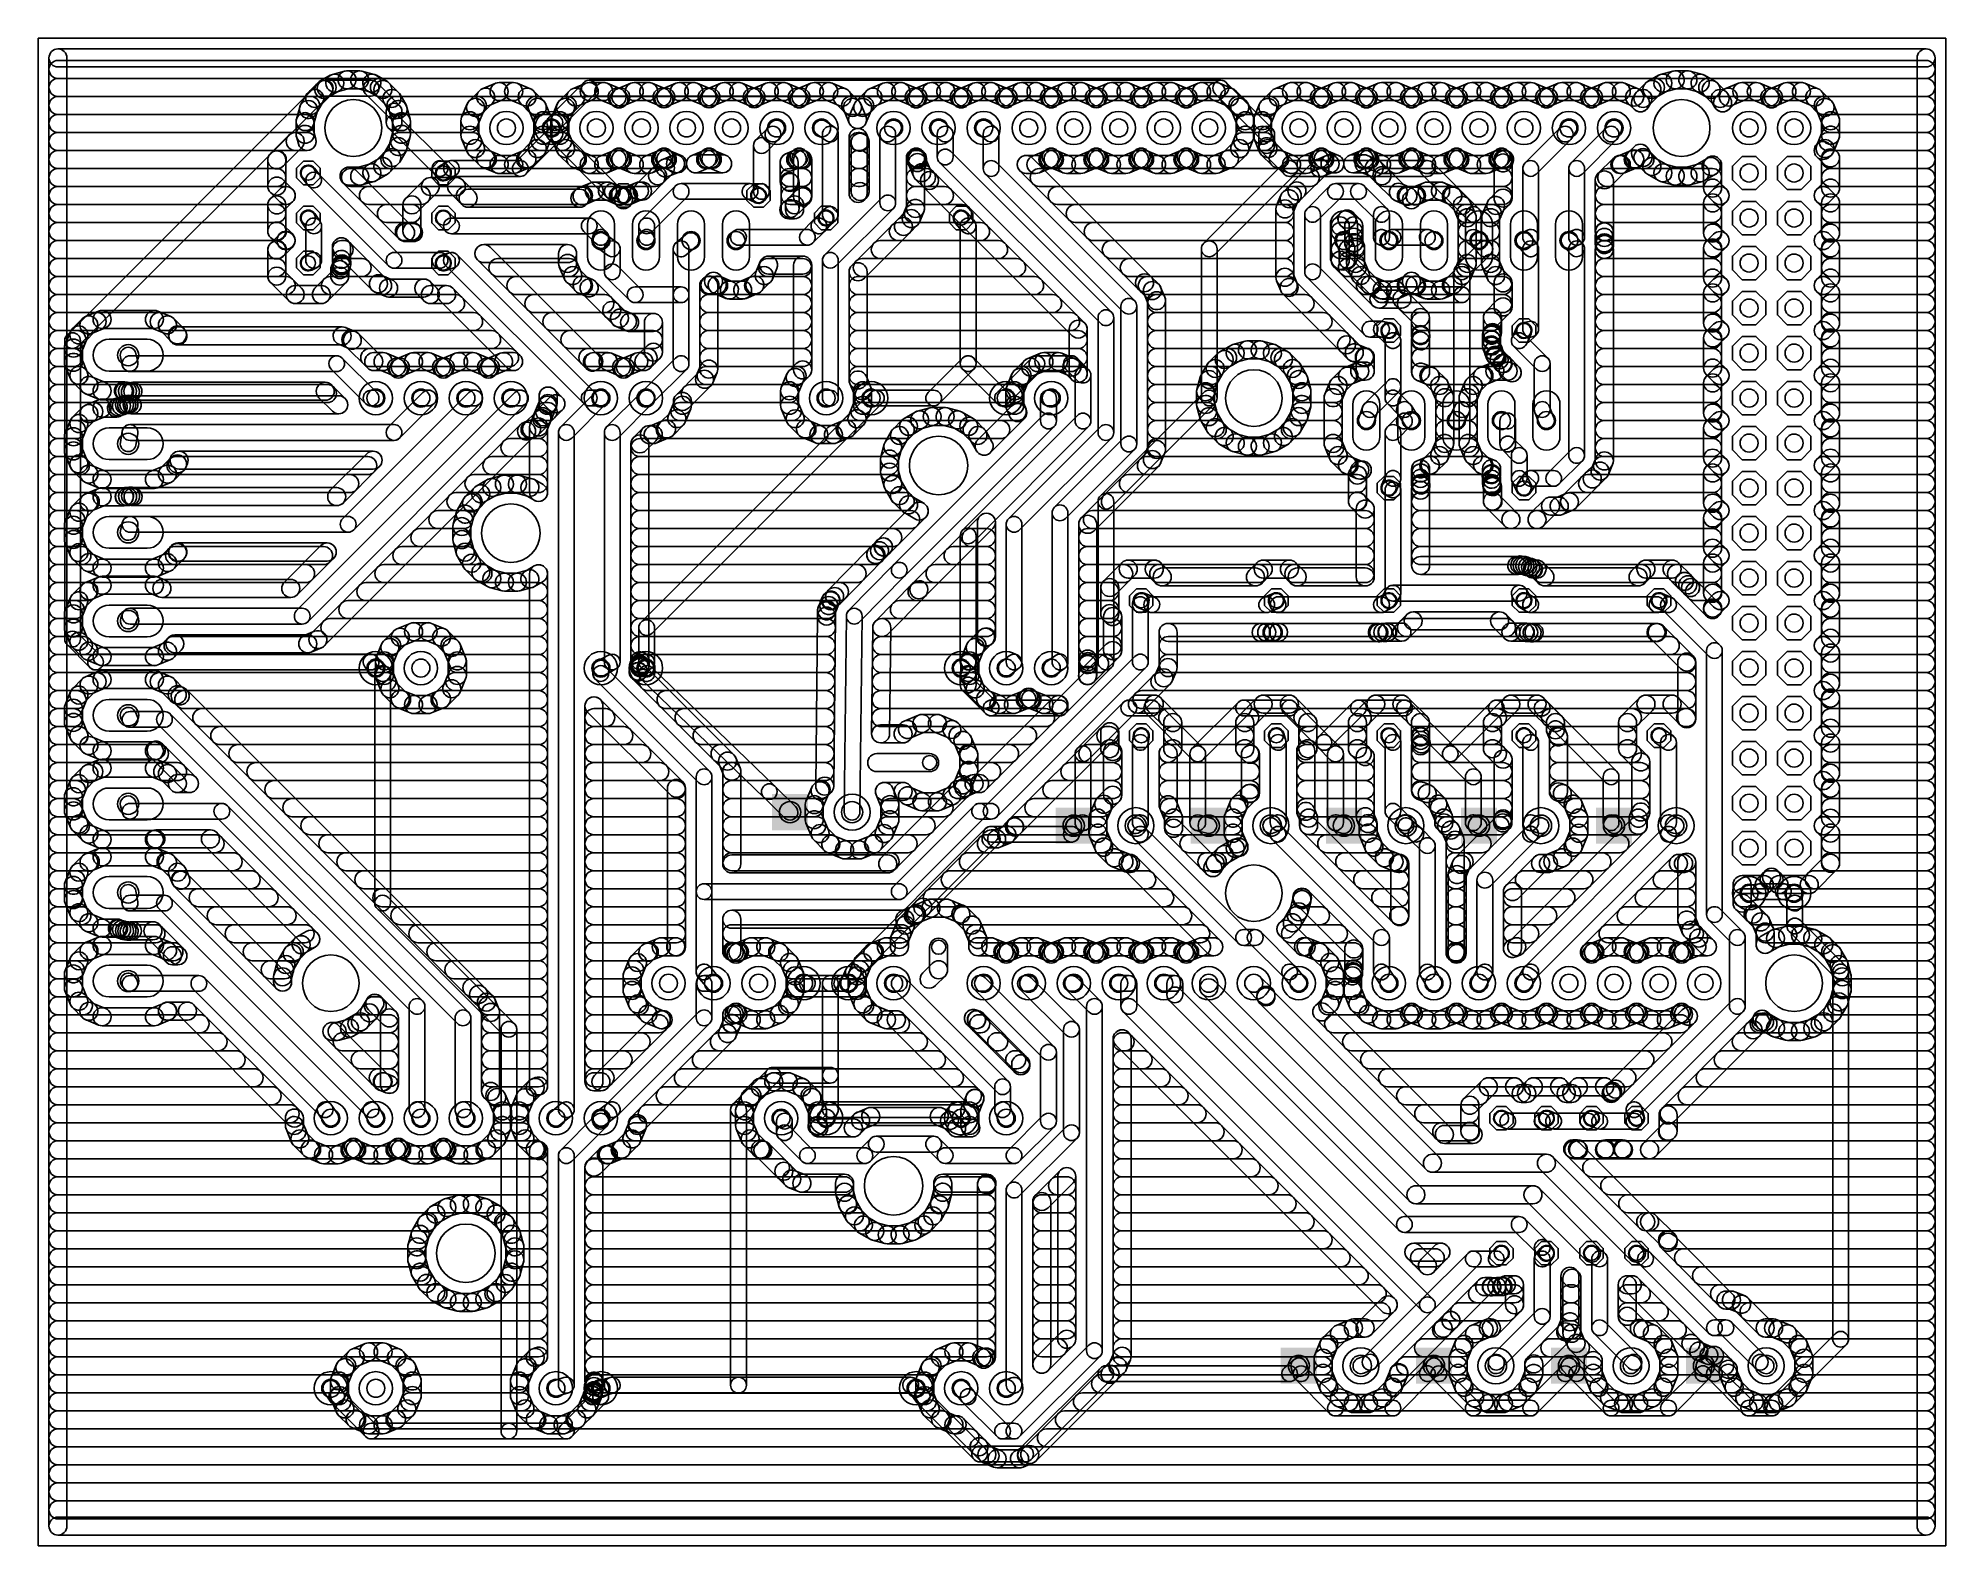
# Model space of a CAD drawing. Extents: x 0 to 108, y 0 to 85.
import ezdxf

# ---------------------------------------------------------------- set-up
doc = ezdxf.new("R2010")
doc.units = 0
for name, color, linetype in [('16', 174, 'CONTINUOUS'), ('17', 94, 'CONTINUOUS'), ('20', 178, 'CONTINUOUS'), ('44', 250, 'CONTINUOUS')]:
    doc.layers.add(name, color=color, linetype=linetype)

# ---------------------------------------------------------------- blocks, each defined once
blk = doc.blocks.new('ROUNDP')
blk.add_circle((0, 0), 0.5)
blk = doc.blocks.new('OCTAGONP')
blk.add_lwpolyline([(-0.5, -0.2071), (-0.5, 0.2071), (-0.2071, 0.5), (0.2071, 0.5), (0.5, 0.2071), (0.5, -0.2071), (0.2071, -0.5), (-0.2071, -0.5)], close=True)
blk = doc.blocks.new('SQUAREP')
blk.add_solid([(-0.5, -0.5), (0.5, -0.5), (-0.5, 0.5), (0.5, 0.5)])
blk = doc.blocks.new('LONGP120')
blk.add_lwpolyline([(-0.6, -0.5), (0.6, -0.5, 1), (0.6, 0.5), (-0.6, 0.5, 1)], format="xyb", close=True)

msp = doc.modelspace()

# ---------------------------------------------------------------- linework, layer by layer
at = {"layer": '16'}
for points in [[(1.6256, 1.1176), (1.6256, 83.9624, 1), (0.6096, 83.9624), (0.6096, 1.1176, 1)], [(1.1176, 83.4544), (106.5024, 83.4544, 1), (106.5024, 84.4704), (1.1176, 84.4704, 1)], [(105.9944, 83.9624), (105.9944, 1.1176, 1), (107.0104, 1.1176), (107.0104, 83.9624, 1)], [(1.1176, 82.804), (106.5024, 82.804, 1), (106.5024, 83.82), (1.1176, 83.82, 1)], [(16.477, 82.9823), (15.8574, 82.6246, 1), (16.3654, 81.7447), (16.985, 82.1025, 1)], [(17.2907, 83.2183), (16.5996, 83.0331, 1), (16.8625, 82.0517), (17.5537, 82.2369, 1)], [(18.1378, 83.2356), (17.4222, 83.2356, 1), (17.4222, 82.2196), (18.1378, 82.2196, 1)], [(18.9604, 83.0331), (18.2693, 83.2183, 1), (18.0063, 82.2369), (18.6975, 82.0517, 1)], [(19.7026, 82.6246), (19.083, 82.9823, 1), (18.575, 82.1025), (19.1946, 81.7447, 1)], [(91.407, 82.9823), (90.7874, 82.6246, 1), (91.2954, 81.7447), (91.915, 82.1025, 1)], [(92.2207, 83.2183), (91.5296, 83.0331, 1), (91.7925, 82.0517), (92.4837, 82.2369, 1)], [(93.0678, 83.2356), (92.3522, 83.2356, 1), (92.3522, 82.2196), (93.0678, 82.2196, 1)], [(93.8904, 83.0331), (93.1993, 83.2183, 1), (92.9363, 82.2369), (93.6275, 82.0517, 1)], [(94.6326, 82.6246), (94.013, 82.9823, 1), (93.505, 82.1025), (94.1246, 81.7447, 1)], [(1.1176, 81.788), (16.3043, 81.788, 1), (16.3043, 82.804), (1.1176, 82.804, 1)], [(2.2574, 67.6942), (16.5068, 81.9436, 1), (15.8782, 82.5722), (1.6288, 68.3228, 1)], [(15.1654, 81.9326), (14.8077, 81.313, 1), (15.6875, 80.805), (16.0453, 81.4246, 1)], [(15.7521, 82.5438), (15.2462, 82.0379, 1), (15.9646, 81.3194), (16.4706, 81.8254, 1)], [(16.1925, 81.8134), (18.7833, 81.8134, 1), (18.7833, 82.7024), (16.1925, 82.7024, 1)], [(18.469, 81.9436), (19.7644, 80.6482, 1), (20.393, 81.2768), (19.0976, 82.5722, 1)], [(19.2557, 81.788), (91.2343, 81.788, 1), (91.2343, 82.804), (19.2557, 82.804, 1)], [(20.3138, 82.0379), (19.8079, 82.5438, 1), (19.0894, 81.8254), (19.5954, 81.3194, 1)], [(20.7523, 81.313), (20.3946, 81.9326, 1), (19.5147, 81.4246), (19.8725, 80.805, 1)], [(24.8914, 82.1134), (24.3126, 81.5346, 1), (25.031, 80.8162), (25.6098, 81.395, 1)], [(25.8124, 82.5367), (25.0562, 82.2235, 1), (25.445, 81.2848), (26.2012, 81.5981, 1)], [(26.8252, 82.5754), (26.0068, 82.5754, 1), (26.0068, 81.5594), (26.8252, 81.5594, 1)], [(27.7758, 82.2235), (27.0196, 82.5367, 1), (26.6308, 81.5981), (27.387, 81.2848, 1)], [(28.5194, 81.5346), (27.9406, 82.1134, 1), (27.2222, 81.395), (27.801, 80.8162, 1)], [(30.7753, 82.5722), (28.8322, 80.6291, 1), (29.4608, 80.0005), (31.4039, 81.9436, 1)], [(29.9714, 82.1134), (29.3926, 81.5346, 1), (30.111, 80.8162), (30.6898, 81.395, 1)], [(30.8924, 82.5367), (30.1362, 82.2235, 1), (30.525, 81.2848), (31.2812, 81.5981, 1)], [(31.9052, 82.5754), (31.0868, 82.5754, 1), (31.0868, 81.5594), (31.9052, 81.5594, 1)], [(66.7131, 82.7024), (31.0896, 82.7024, 1), (31.0896, 81.8134), (66.7131, 81.8134, 1)], [(32.8558, 82.2235), (32.0996, 82.5367, 1), (31.7108, 81.5981), (32.467, 81.2848, 1)], [(33.1252, 82.0088), (33.0206, 82.1134, 1), (32.3022, 81.395), (32.4068, 81.2904, 1)], [(32.5114, 82.1134), (32.4068, 82.0088, 1), (33.1252, 81.2904), (33.2298, 81.395, 1)], [(33.4324, 82.5367), (32.6762, 82.2235, 1), (33.065, 81.2848), (33.8212, 81.5981, 1)], [(34.4452, 82.5754), (33.6268, 82.5754, 1), (33.6268, 81.5594), (34.4452, 81.5594, 1)], [(35.3958, 82.2235), (34.6396, 82.5367, 1), (34.2508, 81.5981), (35.007, 81.2848, 1)], [(35.6652, 82.0088), (35.5606, 82.1134, 1), (34.8422, 81.395), (34.9468, 81.2904, 1)], [(35.0514, 82.1134), (34.9468, 82.0088, 1), (35.6652, 81.2904), (35.7698, 81.395, 1)], [(35.9724, 82.5367), (35.2162, 82.2235, 1), (35.605, 81.2848), (36.3612, 81.5981, 1)], [(36.9852, 82.5754), (36.1668, 82.5754, 1), (36.1668, 81.5594), (36.9852, 81.5594, 1)], [(37.9358, 82.2235), (37.1796, 82.5367, 1), (36.7908, 81.5981), (37.547, 81.2848, 1)], [(38.2052, 82.0088), (38.1006, 82.1134, 1), (37.3822, 81.395), (37.4868, 81.2904, 1)], [(37.5914, 82.1134), (37.4868, 82.0088, 1), (38.2052, 81.2904), (38.3098, 81.395, 1)], [(38.5124, 82.5367), (37.7562, 82.2235, 1), (38.145, 81.2848), (38.9012, 81.5981, 1)], [(39.5252, 82.5754), (38.7068, 82.5754, 1), (38.7068, 81.5594), (39.5252, 81.5594, 1)], [(40.4758, 82.2235), (39.7196, 82.5367, 1), (39.3308, 81.5981), (40.087, 81.2848, 1)], [(40.7452, 82.0088), (40.6406, 82.1134, 1), (39.9222, 81.395), (40.0268, 81.2904, 1)], [(40.1314, 82.1134), (40.0268, 82.0088, 1), (40.7452, 81.2904), (40.8498, 81.395, 1)], [(41.0524, 82.5367), (40.2962, 82.2235, 1), (40.685, 81.2848), (41.4412, 81.5981, 1)], [(42.0652, 82.5754), (41.2468, 82.5754, 1), (41.2468, 81.5594), (42.0652, 81.5594, 1)], [(43.0158, 82.2235), (42.2596, 82.5367, 1), (41.8708, 81.5981), (42.627, 81.2848, 1)], [(43.2852, 82.0088), (43.1806, 82.1134, 1), (42.4622, 81.395), (42.5668, 81.2904, 1)], [(42.6714, 82.1134), (42.5668, 82.0088, 1), (43.2852, 81.2904), (43.3898, 81.395, 1)], [(43.5924, 82.5367), (42.8362, 82.2235, 1), (43.225, 81.2848), (43.9812, 81.5981, 1)], [(44.6052, 82.5754), (43.7868, 82.5754, 1), (43.7868, 81.5594), (44.6052, 81.5594, 1)], [(45.5558, 82.2235), (44.7996, 82.5367, 1), (44.4108, 81.5981), (45.167, 81.2848, 1)], [(46.2994, 81.5346), (45.7206, 82.1134, 1), (45.0022, 81.395), (45.581, 80.8162, 1)], [(46.7354, 82.1134), (46.1566, 81.5346, 1), (46.875, 80.8162), (47.4538, 81.395, 1)], [(47.6564, 82.5367), (46.9002, 82.2235, 1), (47.289, 81.2848), (48.0452, 81.5981, 1)], [(48.6692, 82.5754), (47.8508, 82.5754, 1), (47.8508, 81.5594), (48.6692, 81.5594, 1)], [(49.6198, 82.2235), (48.8636, 82.5367, 1), (48.4748, 81.5981), (49.231, 81.2848, 1)], [(49.8892, 82.0088), (49.7846, 82.1134, 1), (49.0662, 81.395), (49.1708, 81.2904, 1)], [(49.2754, 82.1134), (49.1708, 82.0088, 1), (49.8892, 81.2904), (49.9938, 81.395, 1)], [(50.1964, 82.5367), (49.4402, 82.2235, 1), (49.829, 81.2848), (50.5852, 81.5981, 1)], [(51.2092, 82.5754), (50.3908, 82.5754, 1), (50.3908, 81.5594), (51.2092, 81.5594, 1)], [(52.1598, 82.2235), (51.4036, 82.5367, 1), (51.0148, 81.5981), (51.771, 81.2848, 1)], [(52.4292, 82.0088), (52.3246, 82.1134, 1), (51.6062, 81.395), (51.7108, 81.2904, 1)], [(51.8154, 82.1134), (51.7108, 82.0088, 1), (52.4292, 81.2904), (52.5338, 81.395, 1)], [(52.7364, 82.5367), (51.9802, 82.2235, 1), (52.369, 81.2848), (53.1252, 81.5981, 1)], [(53.7492, 82.5754), (52.9308, 82.5754, 1), (52.9308, 81.5594), (53.7492, 81.5594, 1)], [(54.6998, 82.2235), (53.9436, 82.5367, 1), (53.5548, 81.5981), (54.311, 81.2848, 1)], [(54.9692, 82.0088), (54.8646, 82.1134, 1), (54.1462, 81.395), (54.2508, 81.2904, 1)], [(54.3554, 82.1134), (54.2508, 82.0088, 1), (54.9692, 81.2904), (55.0738, 81.395, 1)], [(55.2764, 82.5367), (54.5202, 82.2235, 1), (54.909, 81.2848), (55.6652, 81.5981, 1)], [(56.2892, 82.5754), (55.4708, 82.5754, 1), (55.4708, 81.5594), (56.2892, 81.5594, 1)], [(57.2398, 82.2235), (56.4836, 82.5367, 1), (56.0948, 81.5981), (56.851, 81.2848, 1)], [(57.5092, 82.0088), (57.4046, 82.1134, 1), (56.6862, 81.395), (56.7908, 81.2904, 1)], [(56.8954, 82.1134), (56.7908, 82.0088, 1), (57.5092, 81.2904), (57.6138, 81.395, 1)], [(57.8164, 82.5367), (57.0602, 82.2235, 1), (57.449, 81.2848), (58.2052, 81.5981, 1)], [(58.8292, 82.5754), (58.0108, 82.5754, 1), (58.0108, 81.5594), (58.8292, 81.5594, 1)], [(59.7798, 82.2235), (59.0236, 82.5367, 1), (58.6348, 81.5981), (59.391, 81.2848, 1)], [(60.0492, 82.0088), (59.9446, 82.1134, 1), (59.2262, 81.395), (59.3308, 81.2904, 1)], [(59.4354, 82.1134), (59.3308, 82.0088, 1), (60.0492, 81.2904), (60.1538, 81.395, 1)], [(60.3564, 82.5367), (59.6002, 82.2235, 1), (59.989, 81.2848), (60.7452, 81.5981, 1)], [(61.3692, 82.5754), (60.5508, 82.5754, 1), (60.5508, 81.5594), (61.3692, 81.5594, 1)], [(62.3198, 82.2235), (61.5636, 82.5367, 1), (61.1748, 81.5981), (61.931, 81.2848, 1)], [(62.5892, 82.0088), (62.4846, 82.1134, 1), (61.7662, 81.395), (61.8708, 81.2904, 1)], [(61.9754, 82.1134), (61.8708, 82.0088, 1), (62.5892, 81.2904), (62.6938, 81.395, 1)], [(62.8964, 82.5367), (62.1402, 82.2235, 1), (62.529, 81.2848), (63.2852, 81.5981, 1)], [(63.9092, 82.5754), (63.0908, 82.5754, 1), (63.0908, 81.5594), (63.9092, 81.5594, 1)], [(64.8598, 82.2235), (64.1036, 82.5367, 1), (63.7148, 81.5981), (64.471, 81.2848, 1)], [(65.1292, 82.0088), (65.0246, 82.1134, 1), (64.3062, 81.395), (64.4108, 81.2904, 1)], [(64.5154, 82.1134), (64.4108, 82.0088, 1), (65.1292, 81.2904), (65.2338, 81.395, 1)], [(65.4364, 82.5367), (64.6802, 82.2235, 1), (65.069, 81.2848), (65.8252, 81.5981, 1)], [(66.4492, 82.5754), (65.6308, 82.5754, 1), (65.6308, 81.5594), (66.4492, 81.5594, 1)], [(67.3998, 82.2235), (66.6436, 82.5367, 1), (66.2548, 81.5981), (67.011, 81.2848, 1)], [(69.6182, 79.9814), (67.0274, 82.5722, 1), (66.3988, 81.9436), (68.9896, 79.3528, 1)], [(68.1434, 81.5346), (67.5646, 82.1134, 1), (66.8462, 81.395), (67.425, 80.8162, 1)], [(69.5954, 82.1134), (69.0166, 81.5346, 1), (69.735, 80.8162), (70.3138, 81.395, 1)], [(70.5164, 82.5367), (69.7602, 82.2235, 1), (70.149, 81.2848), (70.9052, 81.5981, 1)], [(71.5292, 82.5754), (70.7108, 82.5754, 1), (70.7108, 81.5594), (71.5292, 81.5594, 1)], [(72.4798, 82.2235), (71.7236, 82.5367, 1), (71.3348, 81.5981), (72.091, 81.2848, 1)], [(72.7492, 82.0088), (72.6446, 82.1134, 1), (71.9262, 81.395), (72.0308, 81.2904, 1)], [(72.1354, 82.1134), (72.0308, 82.0088, 1), (72.7492, 81.2904), (72.8538, 81.395, 1)], [(73.0564, 82.5367), (72.3002, 82.2235, 1), (72.689, 81.2848), (73.4452, 81.5981, 1)], [(74.0692, 82.5754), (73.2508, 82.5754, 1), (73.2508, 81.5594), (74.0692, 81.5594, 1)], [(75.0198, 82.2235), (74.2636, 82.5367, 1), (73.8748, 81.5981), (74.631, 81.2848, 1)], [(75.2892, 82.0088), (75.1846, 82.1134, 1), (74.4662, 81.395), (74.5708, 81.2904, 1)], [(74.6754, 82.1134), (74.5708, 82.0088, 1), (75.2892, 81.2904), (75.3938, 81.395, 1)], [(75.5964, 82.5367), (74.8402, 82.2235, 1), (75.229, 81.2848), (75.9852, 81.5981, 1)], [(76.6092, 82.5754), (75.7908, 82.5754, 1), (75.7908, 81.5594), (76.6092, 81.5594, 1)], [(77.5598, 82.2235), (76.8036, 82.5367, 1), (76.4148, 81.5981), (77.171, 81.2848, 1)], [(77.8292, 82.0088), (77.7246, 82.1134, 1), (77.0062, 81.395), (77.1108, 81.2904, 1)], [(77.2154, 82.1134), (77.1108, 82.0088, 1), (77.8292, 81.2904), (77.9338, 81.395, 1)], [(78.1364, 82.5367), (77.3802, 82.2235, 1), (77.769, 81.2848), (78.5252, 81.5981, 1)], [(79.1492, 82.5754), (78.3308, 82.5754, 1), (78.3308, 81.5594), (79.1492, 81.5594, 1)], [(80.0998, 82.2235), (79.3436, 82.5367, 1), (78.9548, 81.5981), (79.711, 81.2848, 1)], [(80.3692, 82.0088), (80.2646, 82.1134, 1), (79.5462, 81.395), (79.6508, 81.2904, 1)], [(79.7554, 82.1134), (79.6508, 82.0088, 1), (80.3692, 81.2904), (80.4738, 81.395, 1)], [(80.6764, 82.5367), (79.9202, 82.2235, 1), (80.309, 81.2848), (81.0652, 81.5981, 1)], [(81.6892, 82.5754), (80.8708, 82.5754, 1), (80.8708, 81.5594), (81.6892, 81.5594, 1)], [(82.6398, 82.2235), (81.8836, 82.5367, 1), (81.4948, 81.5981), (82.251, 81.2848, 1)], [(82.9092, 82.0088), (82.8046, 82.1134, 1), (82.0862, 81.395), (82.1908, 81.2904, 1)], [(82.2954, 82.1134), (82.1908, 82.0088, 1), (82.9092, 81.2904), (83.0138, 81.395, 1)], [(83.2164, 82.5367), (82.4602, 82.2235, 1), (82.849, 81.2848), (83.6052, 81.5981, 1)], [(84.2292, 82.5754), (83.4108, 82.5754, 1), (83.4108, 81.5594), (84.2292, 81.5594, 1)], [(85.1798, 82.2235), (84.4236, 82.5367, 1), (84.0348, 81.5981), (84.791, 81.2848, 1)], [(85.4492, 82.0088), (85.3446, 82.1134, 1), (84.6262, 81.395), (84.7308, 81.2904, 1)], [(84.8354, 82.1134), (84.7308, 82.0088, 1), (85.4492, 81.2904), (85.5538, 81.395, 1)], [(85.7564, 82.5367), (85.0002, 82.2235, 1), (85.389, 81.2848), (86.1452, 81.5981, 1)], [(86.7692, 82.5754), (85.9508, 82.5754, 1), (85.9508, 81.5594), (86.7692, 81.5594, 1)], [(87.7198, 82.2235), (86.9636, 82.5367, 1), (86.5748, 81.5981), (87.331, 81.2848, 1)], [(87.9892, 82.0088), (87.8846, 82.1134, 1), (87.1662, 81.395), (87.2708, 81.2904, 1)], [(87.3754, 82.1134), (87.2708, 82.0088, 1), (87.9892, 81.2904), (88.0938, 81.395, 1)], [(88.2964, 82.5367), (87.5402, 82.2235, 1), (87.929, 81.2848), (88.6852, 81.5981, 1)], [(89.3092, 82.5754), (88.4908, 82.5754, 1), (88.4908, 81.5594), (89.3092, 81.5594, 1)], [(90.2598, 82.2235), (89.5036, 82.5367, 1), (89.1148, 81.5981), (89.871, 81.2848, 1)], [(90.7502, 81.7878), (90.4246, 82.1134, 1), (89.7062, 81.395), (90.0318, 81.0694, 1)], [(90.0954, 81.9326), (89.9511, 81.6826, 1), (90.831, 81.1746), (90.9753, 81.4246, 1)], [(90.6821, 82.5438), (90.1762, 82.0379, 1), (90.8946, 81.3194), (91.4006, 81.8254, 1)], [(94.1857, 81.788), (106.5024, 81.788, 1), (106.5024, 82.804), (94.1857, 82.804, 1)], [(95.2438, 82.0379), (94.7379, 82.5438, 1), (94.0194, 81.8254), (94.5254, 81.3194, 1)], [(95.4689, 81.6826), (95.3246, 81.9326, 1), (94.4447, 81.4246), (94.589, 81.1746, 1)], [(94.9954, 82.1134), (94.6698, 81.7878, 1), (95.3882, 81.0694), (95.7138, 81.395, 1)], [(95.9164, 82.5367), (95.1602, 82.2235, 1), (95.549, 81.2848), (96.3052, 81.5981, 1)], [(96.9292, 82.5754), (96.1108, 82.5754, 1), (96.1108, 81.5594), (96.9292, 81.5594, 1)], [(97.8798, 82.2235), (97.1236, 82.5367, 1), (96.7348, 81.5981), (97.491, 81.2848, 1)], [(98.1492, 82.0088), (98.0446, 82.1134, 1), (97.3262, 81.395), (97.4308, 81.2904, 1)], [(97.5354, 82.1134), (97.4308, 82.0088, 1), (98.1492, 81.2904), (98.2538, 81.395, 1)], [(98.4564, 82.5367), (97.7002, 82.2235, 1), (98.089, 81.2848), (98.8452, 81.5981, 1)], [(99.4692, 82.5754), (98.6508, 82.5754, 1), (98.6508, 81.5594), (99.4692, 81.5594, 1)], [(100.4198, 82.2235), (99.6636, 82.5367, 1), (99.2748, 81.5981), (100.031, 81.2848, 1)], [(101.1634, 81.5346), (100.5846, 82.1134, 1), (99.8662, 81.395), (100.445, 80.8162, 1)], [(1.1176, 80.772), (15.3752, 80.772, 1), (15.3752, 81.788), (1.1176, 81.788, 1)], [(1.1176, 79.756), (15.0624, 79.756, 1), (15.0624, 80.772), (1.1176, 80.772, 1)], [(14.7569, 81.1904), (14.5717, 80.4993, 1), (15.5531, 80.2363), (15.7383, 80.9275, 1)], [(14.5544, 80.3678), (14.5544, 79.6522, 1), (15.5704, 79.6522), (15.5704, 80.3678, 1)], [(19.6342, 80.9625), (19.6342, 80.3148, 1), (20.5232, 80.3148), (20.5232, 80.9625, 1)], [(19.7644, 80.0005), (22.3552, 77.4097, 1), (22.9838, 78.0383), (20.393, 80.6291, 1)], [(20.1848, 80.772), (24.7764, 80.772, 1), (24.7764, 81.788), (20.1848, 81.788, 1)], [(20.9883, 80.4993), (20.8031, 81.1904, 1), (19.8217, 80.9275), (20.0069, 80.2363, 1)], [(21.0056, 79.6522), (21.0056, 80.3678, 1), (19.9896, 80.3678), (19.9896, 79.6522, 1)], [(20.4976, 79.756), (24.3586, 79.756, 1), (24.3586, 80.772), (20.4976, 80.772, 1)], [(24.2025, 81.3698), (23.8893, 80.6136, 1), (24.8279, 80.2248), (25.1411, 80.981, 1)], [(23.8506, 80.4192), (23.8506, 79.6008, 1), (24.8666, 79.6008), (24.8666, 80.4192, 1)], [(28.0556, 80.772), (29.8564, 80.772, 1), (29.8564, 81.788), (28.0556, 81.788, 1)], [(28.9427, 80.6136), (28.6295, 81.3698, 1), (27.6908, 80.981), (28.0041, 80.2248, 1)], [(28.9814, 79.6008), (28.9814, 80.4192, 1), (27.9654, 80.4192), (27.9654, 79.6008, 1)], [(28.4734, 79.756), (29.4386, 79.756, 1), (29.4386, 80.772), (28.4734, 80.772, 1)], [(28.7696, 80.5504), (28.5791, 80.2456, 1), (29.3329, 79.7744), (29.5234, 80.0792, 1)], [(29.2825, 81.3698), (28.9693, 80.6136, 1), (29.9079, 80.2248), (30.2211, 80.981, 1)], [(28.9306, 80.4192), (28.9306, 79.6008, 1), (29.9466, 79.6008), (29.9466, 80.4192, 1)], [(45.8356, 80.772), (46.6204, 80.772, 1), (46.6204, 81.788), (45.8356, 81.788, 1)], [(46.6973, 80.675), (46.4095, 81.3698, 1), (45.4708, 80.981), (45.7587, 80.2862, 1)], [(46.0465, 81.3698), (45.7587, 80.675, 1), (46.6973, 80.2862), (46.9852, 80.981, 1)], [(67.6796, 80.772), (69.4804, 80.772, 1), (69.4804, 81.788), (67.6796, 81.788, 1)], [(68.5667, 80.6136), (68.2535, 81.3698, 1), (67.3148, 80.981), (67.6281, 80.2248, 1)], [(68.6054, 79.6008), (68.6054, 80.4192, 1), (67.5894, 80.4192), (67.5894, 79.6008, 1)], [(68.0974, 79.756), (69.0626, 79.756, 1), (69.0626, 80.772), (68.0974, 80.772, 1)], [(68.9065, 81.3698), (68.5933, 80.6136, 1), (69.5319, 80.2248), (69.8451, 80.981, 1)], [(68.5546, 80.4192), (68.5546, 79.6008, 1), (69.5706, 79.6008), (69.5706, 80.4192, 1)], [(100.6996, 80.772), (106.5024, 80.772, 1), (106.5024, 81.788), (100.6996, 81.788, 1)], [(101.5867, 80.6136), (101.2735, 81.3698, 1), (100.3348, 80.981), (100.6481, 80.2248, 1)], [(101.6254, 79.6008), (101.6254, 80.4192, 1), (100.6094, 80.4192), (100.6094, 79.6008, 1)], [(101.1174, 79.756), (106.5024, 79.756, 1), (106.5024, 80.772), (101.1174, 80.772, 1)], [(1.1176, 78.74), (15.1707, 78.74, 1), (15.1707, 79.756), (1.1176, 79.756, 1)], [(14.1443, 79.6072), (13.1028, 78.5657, 1), (13.8212, 77.8473), (14.8627, 78.8888, 1)], [(15.1707, 79.756), (14.5035, 79.756, 1), (14.5035, 78.74), (15.1707, 78.74, 1)], [(14.5717, 79.5207), (14.68, 79.1165, 1), (15.6614, 79.3795), (15.5531, 79.7837, 1)], [(20.8031, 78.8296), (20.9883, 79.5207, 1), (20.0069, 79.7837), (19.8217, 79.0925, 1)], [(20.3893, 78.74), (24.5047, 78.74, 1), (24.5047, 79.756), (20.3893, 79.756, 1)], [(23.8893, 79.4064), (24.2025, 78.6502, 1), (25.1411, 79.039), (24.8279, 79.7952, 1)], [(28.8322, 79.9814), (26.8891, 78.0383, 1), (27.5177, 77.4097), (29.4608, 79.3528, 1)], [(28.6295, 78.6502), (28.9427, 79.4064, 1), (28.0041, 79.7952), (27.6908, 79.039, 1)], [(28.3273, 78.74), (29.5847, 78.74, 1), (29.5847, 79.756), (28.3273, 79.756, 1)], [(29.5351, 79.883), (29.3446, 80.2259, 1), (28.5674, 79.7941), (28.7579, 79.4512, 1)], [(28.8322, 79.3528), (32.0707, 76.1143, 1), (32.6993, 76.7429), (29.4608, 79.9814, 1)], [(28.9693, 79.4064), (29.2825, 78.6502, 1), (30.2211, 79.039), (29.9079, 79.7952, 1)], [(41.1385, 79.9814), (40.4908, 79.3337, 1), (41.1194, 78.7051), (41.7671, 79.3528, 1)], [(41.8352, 79.4405), (42.0384, 79.7834, 1), (41.2736, 80.2366), (41.0704, 79.8937, 1)], [(44.9443, 80.0326), (44.449, 80.3755, 1), (43.943, 79.6445), (44.4383, 79.3016, 1)], [(44.2468, 79.6671), (44.2468, 75.1332, 1), (45.1358, 75.1332), (45.1358, 79.6671, 1)], [(46.7614, 76.3136), (46.7614, 79.4781, 1), (45.7454, 79.4781), (45.7454, 76.3136, 1)], [(45.7841, 79.2837), (45.8984, 79.0078, 1), (46.837, 79.3966), (46.7227, 79.6725, 1)], [(46.2534, 78.74), (46.3487, 78.74, 1), (46.3487, 79.756), (46.2534, 79.756, 1)], [(45.8597, 79.2022), (45.8597, 76.4279, 1), (46.8757, 76.4279), (46.8757, 79.2022, 1)], [(48.25, 79.3588), (48.5802, 79.7017, 1), (47.9398, 80.3183), (47.6096, 79.9754, 1)], [(47.4853, 79.6671), (47.4853, 75.7809, 1), (48.3743, 75.7809), (48.3743, 79.6671, 1)], [(51.4712, 79.9924), (51.1029, 80.3353, 1), (50.4971, 79.6847), (50.8654, 79.3418, 1)], [(50.7238, 79.6671), (50.7238, 78.3717, 1), (51.6128, 78.3717), (51.6128, 79.6671, 1)], [(54.0406, 80.0111), (53.6215, 80.354, 1), (53.0585, 79.666), (53.4776, 79.3231, 1)], [(54.2036, 77.724), (54.2036, 79.6671, 1), (53.3146, 79.6671), (53.3146, 77.724, 1)], [(68.2535, 78.6502), (68.5667, 79.4064, 1), (67.6281, 79.7952), (67.3148, 79.039, 1)], [(67.9513, 78.74), (69.2087, 78.74, 1), (69.2087, 79.756), (67.9513, 79.756, 1)], [(68.5933, 79.4064), (68.9065, 78.6502, 1), (69.8451, 79.039), (69.5319, 79.7952, 1)], [(69.7484, 79.0194), (69.7484, 79.6671, 1), (68.8594, 79.6671), (68.8594, 79.0194, 1)], [(84.5153, 77.4097), (86.4584, 79.3528, 1), (85.8298, 79.9814), (83.8867, 78.0383, 1)], [(86.5203, 79.4303), (86.7362, 79.7732, 1), (85.9838, 80.2468), (85.7679, 79.9039, 1)], [(88.4206, 79.9814), (86.4775, 78.0383, 1), (87.1061, 77.4097), (89.0492, 79.3528, 1)], [(89.1354, 79.4743), (89.3005, 79.8172, 1), (88.4995, 80.2028), (88.3344, 79.8599, 1)], [(101.2735, 78.6502), (101.5867, 79.4064, 1), (100.6481, 79.7952), (100.3348, 79.039, 1)], [(100.9713, 78.74), (106.5024, 78.74, 1), (106.5024, 79.756), (100.9713, 79.756, 1)], [(1.1176, 77.724), (13.4875, 77.724, 1), (13.4875, 78.74), (1.1176, 78.74, 1)], [(12.954, 78.2065), (12.954, 76.7335, 1), (13.97, 76.7335), (13.97, 78.2065, 1)], [(19.8079, 77.4762), (20.3138, 77.9821, 1), (19.5954, 78.7006), (19.0894, 78.1946, 1)], [(19.8453, 77.724), (25.3322, 77.724, 1), (25.3322, 78.74), (19.8453, 78.74, 1)], [(20.3946, 78.0874), (20.7523, 78.707, 1), (19.8725, 79.215), (19.5147, 78.5954, 1)], [(24.3126, 78.4854), (24.8914, 77.9066, 1), (25.6098, 78.625), (25.031, 79.2038, 1)], [(25.0562, 77.7965), (25.8124, 77.4833, 1), (26.2012, 78.4219), (25.445, 78.7351, 1)], [(27.0196, 77.4833), (27.7758, 77.7965, 1), (27.387, 78.7351), (26.6308, 78.4219, 1)], [(27.4998, 77.724), (30.4122, 77.724, 1), (30.4122, 78.74), (27.4998, 78.74, 1)], [(27.9406, 77.9066), (28.5194, 78.4854, 1), (27.801, 79.2038), (27.2222, 78.625, 1)], [(29.3926, 78.4854), (29.9714, 77.9066, 1), (30.6898, 78.625), (30.111, 79.2038, 1)], [(30.1362, 77.7965), (30.8924, 77.4833, 1), (31.2812, 78.4219), (30.525, 78.7351, 1)], [(32.0996, 77.4833), (32.8558, 77.7965, 1), (32.467, 78.7351), (31.7108, 78.4219, 1)], [(32.5798, 77.724), (32.9522, 77.724, 1), (32.9522, 78.74), (32.5798, 78.74, 1)], [(33.0206, 77.9066), (33.1252, 78.0112, 1), (32.4068, 78.7296), (32.3022, 78.625, 1)], [(32.4068, 78.0112), (32.5114, 77.9066, 1), (33.2298, 78.625), (33.1252, 78.7296, 1)], [(32.6762, 77.7965), (33.4324, 77.4833, 1), (33.8212, 78.4219), (33.065, 78.7351, 1)], [(34.6396, 77.4833), (35.3958, 77.7965, 1), (35.007, 78.7351), (34.2508, 78.4219, 1)], [(35.1198, 77.724), (35.4922, 77.724, 1), (35.4922, 78.74), (35.1198, 78.74, 1)], [(35.5606, 77.9066), (35.6652, 78.0112, 1), (34.9468, 78.7296), (34.8422, 78.625, 1)], [(34.9468, 78.0112), (35.0514, 77.9066, 1), (35.7698, 78.625), (35.6652, 78.7296, 1)], [(35.2162, 77.7965), (35.8804, 77.5214, 1), (36.2692, 78.46), (35.605, 78.7352, 1)], [(37.2716, 77.5214), (37.9358, 77.7965, 1), (37.547, 78.7352), (36.8828, 78.46, 1)], [(37.6598, 77.724), (38.0322, 77.724, 1), (38.0322, 78.74), (37.6598, 78.74, 1)], [(38.1006, 77.9066), (38.2052, 78.0112, 1), (37.4868, 78.7296), (37.3822, 78.625, 1)], [(37.4868, 78.0112), (37.5914, 77.9066, 1), (38.3098, 78.625), (38.2052, 78.7296, 1)], [(37.7562, 77.7965), (38.4204, 77.5214, 1), (38.8092, 78.46), (38.145, 78.7352, 1)], [(40.3606, 79.0194), (40.3606, 76.4286, 1), (41.2496, 76.4286), (41.2496, 79.0194, 1)], [(42.5616, 77.6083), (43.0158, 77.7965, 1), (42.627, 78.7352), (42.1728, 78.547, 1)], [(42.8752, 76.9873), (42.8752, 78.0777, 1), (41.8592, 78.0777), (41.8592, 76.9873, 1)], [(42.7398, 77.724), (43.1122, 77.724, 1), (43.1122, 78.74), (42.7398, 78.74, 1)], [(43.1806, 77.9066), (43.2852, 78.0112, 1), (42.5668, 78.7296), (42.4622, 78.625, 1)], [(42.5668, 78.0112), (42.6714, 77.9066, 1), (43.3898, 78.625), (43.2852, 78.7296, 1)], [(42.8362, 77.7965), (42.9348, 77.7556, 1), (43.3236, 78.6943), (43.225, 78.7352, 1)], [(42.6212, 78.225), (42.6212, 76.1237, 1), (43.6372, 76.1237), (43.6372, 78.225, 1)], [(46.2534, 77.724), (46.3677, 77.724, 1), (46.3677, 78.74), (46.2534, 78.74, 1)], [(49.8511, 77.9731), (49.8892, 78.0112, 1), (49.1708, 78.7296), (49.1327, 78.6915, 1)], [(49.9999, 75.4702), (49.9999, 78.3323, 1), (48.9839, 78.3323), (48.9839, 75.4702, 1)], [(49.4919, 77.724), (49.6062, 77.724, 1), (49.6062, 78.74), (49.4919, 78.74, 1)], [(49.1708, 78.0112), (49.247, 77.935, 1), (49.9654, 78.6534), (49.8892, 78.7296, 1)], [(49.0982, 78.2942), (49.0982, 78.061, 1), (50.1142, 78.061), (50.1142, 78.2942, 1)], [(49.1369, 77.8666), (49.3747, 77.2924, 1), (50.3133, 77.6812), (50.0755, 78.2554, 1)], [(50.854, 78.0574), (59.9218, 68.9896, 1), (60.5504, 69.6182), (51.4826, 78.686, 1)], [(56.4836, 77.4833), (57.2398, 77.7965, 1), (56.851, 78.7351), (56.0948, 78.4219, 1)], [(56.9638, 77.724), (57.3362, 77.724, 1), (57.3362, 78.74), (56.9638, 78.74, 1)], [(57.4046, 77.9066), (57.5092, 78.0112, 1), (56.7908, 78.7296), (56.6862, 78.625, 1)], [(56.7908, 78.0112), (56.8954, 77.9066, 1), (57.6138, 78.625), (57.5092, 78.7296, 1)], [(57.0602, 77.7965), (57.8164, 77.4833, 1), (58.2052, 78.4219), (57.449, 78.7351, 1)], [(59.0236, 77.4833), (59.7798, 77.7965, 1), (59.391, 78.7351), (58.6348, 78.4219, 1)], [(59.5038, 77.724), (59.8762, 77.724, 1), (59.8762, 78.74), (59.5038, 78.74, 1)], [(59.9446, 77.9066), (60.0492, 78.0112, 1), (59.3308, 78.7296), (59.2262, 78.625, 1)], [(59.3308, 78.0112), (59.4354, 77.9066, 1), (60.1538, 78.625), (60.0492, 78.7296, 1)], [(59.6002, 77.7965), (60.3564, 77.4833, 1), (60.7452, 78.4219), (59.989, 78.7351, 1)], [(61.5636, 77.4833), (62.3198, 77.7965, 1), (61.931, 78.7351), (61.1748, 78.4219, 1)], [(62.0438, 77.724), (62.4162, 77.724, 1), (62.4162, 78.74), (62.0438, 78.74, 1)], [(62.4846, 77.9066), (62.5892, 78.0112, 1), (61.8708, 78.7296), (61.7662, 78.625, 1)], [(61.8708, 78.0112), (61.9754, 77.9066, 1), (62.6938, 78.625), (62.5892, 78.7296, 1)], [(62.1402, 77.7965), (62.8964, 77.4833, 1), (63.2852, 78.4219), (62.529, 78.7351, 1)], [(64.1036, 77.4833), (64.8598, 77.7965, 1), (64.471, 78.7351), (63.7148, 78.4219, 1)], [(64.5838, 77.724), (64.9562, 77.724, 1), (64.9562, 78.74), (64.5838, 78.74, 1)], [(65.0246, 77.9066), (65.1292, 78.0112, 1), (64.4108, 78.7296), (64.3062, 78.625, 1)], [(64.4108, 78.0112), (64.5154, 77.9066, 1), (65.2338, 78.625), (65.1292, 78.7296, 1)], [(64.6802, 77.7965), (65.4364, 77.4833, 1), (65.8252, 78.4219), (65.069, 78.7351, 1)], [(66.6436, 77.4833), (67.3998, 77.7965, 1), (67.011, 78.7351), (66.2548, 78.4219, 1)], [(67.1238, 77.724), (70.0362, 77.724, 1), (70.0362, 78.74), (67.1238, 78.74, 1)], [(67.5646, 77.9066), (68.1434, 78.4854, 1), (67.425, 79.2038), (66.8462, 78.625, 1)], [(70.9136, 78.0383), (69.6182, 79.3337, 1), (68.9896, 78.7051), (70.285, 77.4097, 1)], [(69.0166, 78.4854), (69.5954, 77.9066, 1), (70.3138, 78.625), (69.735, 79.2038, 1)], [(69.7602, 77.7965), (70.5164, 77.4833, 1), (70.9052, 78.4219), (70.149, 78.7351, 1)], [(71.7236, 77.4833), (72.4798, 77.7965, 1), (72.091, 78.7351), (71.3348, 78.4219, 1)], [(72.2038, 77.724), (72.5762, 77.724, 1), (72.5762, 78.74), (72.2038, 78.74, 1)], [(72.6446, 77.9066), (72.7492, 78.0112, 1), (72.0308, 78.7296), (71.9262, 78.625, 1)], [(72.0308, 78.0112), (72.1354, 77.9066, 1), (72.8538, 78.625), (72.7492, 78.7296, 1)], [(72.3002, 77.7965), (72.9644, 77.5214, 1), (73.3532, 78.46), (72.689, 78.7352, 1)], [(74.3556, 77.5214), (75.0198, 77.7965, 1), (74.631, 78.7352), (73.9668, 78.46, 1)], [(74.7438, 77.724), (75.1162, 77.724, 1), (75.1162, 78.74), (74.7438, 78.74, 1)], [(75.1846, 77.9066), (75.2892, 78.0112, 1), (74.5708, 78.7296), (74.4662, 78.625, 1)], [(74.5708, 78.0112), (74.6754, 77.9066, 1), (75.3938, 78.625), (75.2892, 78.7296, 1)], [(74.8402, 77.7965), (75.5964, 77.4833, 1), (75.9852, 78.4219), (75.229, 78.7351, 1)], [(76.8036, 77.4833), (77.5598, 77.7965, 1), (77.171, 78.7351), (76.4148, 78.4219, 1)], [(77.2838, 77.724), (77.6562, 77.724, 1), (77.6562, 78.74), (77.2838, 78.74, 1)], [(77.7246, 77.9066), (77.8292, 78.0112, 1), (77.1108, 78.7296), (77.0062, 78.625, 1)], [(77.1108, 78.0112), (77.2154, 77.9066, 1), (77.9338, 78.625), (77.8292, 78.7296, 1)], [(77.3802, 77.7965), (78.1364, 77.4833, 1), (78.5252, 78.4219), (77.769, 78.7351, 1)], [(79.3436, 77.4833), (80.0998, 77.7965, 1), (79.711, 78.7351), (78.9548, 78.4219, 1)], [(79.8238, 77.724), (80.1962, 77.724, 1), (80.1962, 78.74), (79.8238, 78.74, 1)], [(80.2646, 77.9066), (80.3692, 78.0112, 1), (79.6508, 78.7296), (79.5462, 78.625, 1)], [(79.6508, 78.0112), (79.7554, 77.9066, 1), (80.4738, 78.625), (80.3692, 78.7296, 1)], [(79.9202, 77.7965), (80.6764, 77.4833, 1), (81.0652, 78.4219), (80.309, 78.7351, 1)], [(81.8836, 77.4833), (82.6398, 77.7965, 1), (82.251, 78.7351), (81.4948, 78.4219, 1)], [(82.3638, 77.724), (82.7206, 77.724, 1), (82.7206, 78.74), (82.3638, 78.74, 1)], [(82.8046, 77.9066), (82.9092, 78.0112, 1), (82.1908, 78.7296), (82.0862, 78.625, 1)], [(82.1908, 78.0112), (82.2954, 77.9066, 1), (83.0138, 78.625), (82.9092, 78.7296, 1)], [(82.2536, 78.4319), (82.1696, 78.2291, 1), (83.1082, 77.8403), (83.1922, 78.0431, 1)], [(82.4602, 77.7965), (82.5285, 77.7682, 1), (82.9173, 78.7069), (82.849, 78.7352, 1)], [(89.5036, 77.4833), (90.2598, 77.7965, 1), (89.871, 78.7351), (89.1148, 78.4219, 1)], [(89.9838, 77.724), (90.6447, 77.724, 1), (90.6447, 78.74), (89.9838, 78.74, 1)], [(90.4246, 77.9066), (90.7502, 78.2322, 1), (90.0318, 78.9506), (89.7062, 78.625, 1)], [(89.9511, 78.3374), (90.0954, 78.0874, 1), (90.9753, 78.5954), (90.831, 78.8454, 1)], [(90.1762, 77.9821), (90.6821, 77.4762, 1), (91.4006, 78.1946), (90.8946, 78.7006, 1)], [(101.0588, 78.3808), (101.1634, 78.4854, 1), (100.445, 79.2038), (100.3404, 79.0992, 1)], [(101.4766, 78.6814), (101.0588, 79.0992, 1), (100.3404, 78.3808), (100.7582, 77.963, 1)], [(101.6254, 76.6178), (101.6254, 78.3222, 1), (100.6094, 78.3222), (100.6094, 76.6178, 1)], [(101.1174, 77.724), (106.5024, 77.724, 1), (106.5024, 78.74), (101.1174, 78.74, 1)], [(1.1176, 76.708), (13.462, 76.708, 1), (13.462, 77.724), (1.1176, 77.724, 1)], [(15.8963, 77.3484), (15.5915, 77.7421, 1), (14.8885, 77.1979), (15.1933, 76.8042, 1)], [(15.2305, 76.762), (19.7644, 72.2281, 1), (20.393, 72.8567), (15.8591, 77.3906, 1)], [(21.085, 74.4637), (17.897, 77.6516, 1), (17.1786, 76.9332), (20.3665, 73.7453, 1)], [(17.5378, 76.7844), (18.1378, 76.7844, 1), (18.1378, 77.8004), (17.5378, 77.8004, 1)], [(17.6142, 76.708), (34.8495, 76.708, 1), (34.8495, 77.724), (17.6142, 77.724, 1)], [(18.2693, 76.8017), (18.9604, 76.9869, 1), (18.6975, 77.9683), (18.0063, 77.7831, 1)], [(19.083, 77.0377), (19.7026, 77.3954, 1), (19.1946, 78.2753), (18.575, 77.9175, 1)], [(22.3139, 77.4573), (22.5044, 77.2033, 1), (23.2156, 77.7367), (23.0251, 77.9907, 1)], [(23.1013, 78.1126), (22.6441, 77.8586, 1), (23.0759, 77.0814), (23.5331, 77.3354, 1)], [(27.2034, 78.1685), (23.3172, 78.1685, 1), (23.3172, 77.2795), (27.2034, 77.2795, 1)], [(26.0068, 77.4446), (26.8252, 77.4446, 1), (26.8252, 78.4606), (26.0068, 78.4606, 1)], [(31.0868, 77.4446), (31.9052, 77.4446, 1), (31.9052, 78.4606), (31.0868, 78.4606, 1)], [(33.6268, 77.4446), (34.4452, 77.4446, 1), (34.4452, 78.4606), (33.6268, 78.4606, 1)], [(34.5877, 77.6727), (33.7282, 76.8132, 1), (34.4467, 76.0948), (35.3061, 76.9542, 1)], [(35.0271, 78.1121), (34.5877, 77.6727, 1), (35.3061, 76.9542), (35.7456, 77.3937, 1)], [(35.7661, 78.46), (35.1919, 78.2222, 1), (35.5807, 77.2836), (36.1549, 77.5214, 1)], [(36.0748, 78.4987), (35.9605, 78.4987, 1), (35.9605, 77.4827), (36.0748, 77.4827, 1)], [(38.6148, 78.4987), (37.0772, 78.4987, 1), (37.0772, 77.4827), (38.6148, 77.4827, 1)], [(42.3672, 76.708), (43.1292, 76.708, 1), (43.1292, 77.724), (42.3672, 77.724, 1)], [(42.7772, 77.2957), (42.7264, 77.3465, 1), (42.008, 76.6281), (42.0588, 76.5773, 1)], [(46.2534, 76.708), (46.3677, 76.708, 1), (46.3677, 77.724), (46.2534, 77.724, 1)], [(49.4919, 76.708), (50.1149, 76.708, 1), (50.1149, 77.724), (49.4919, 77.724, 1)], [(49.4848, 77.1276), (49.9242, 76.6882, 1), (50.6427, 77.4066), (50.2032, 77.8461, 1)], [(49.9242, 76.6882), (58.3148, 68.2976, 1), (59.0332, 69.0161), (50.6427, 77.4066, 1)], [(61.8458, 70.2659), (54.0734, 78.0383, 1), (53.4448, 77.4097), (61.2172, 69.6373, 1)], [(62.7756, 71.6351), (56.0988, 78.3118, 1), (55.3804, 77.5934), (62.0571, 70.9167, 1)], [(55.7396, 77.4446), (56.2892, 77.4446, 1), (56.2892, 78.4606), (55.7396, 78.4606, 1)], [(56.4762, 76.708), (71.7684, 76.708, 1), (71.7684, 77.724), (56.4762, 77.724, 1)], [(58.0108, 77.4446), (58.8292, 77.4446, 1), (58.8292, 78.4606), (58.0108, 78.4606, 1)], [(60.5508, 77.4446), (61.3692, 77.4446, 1), (61.3692, 78.4606), (60.5508, 78.4606, 1)], [(63.0908, 77.4446), (63.9092, 77.4446, 1), (63.9092, 78.4606), (63.0908, 78.4606, 1)], [(65.6308, 77.4446), (66.4492, 77.4446, 1), (66.4492, 78.4606), (65.6308, 78.4606, 1)], [(70.285, 78.0383), (65.7511, 73.5044, 1), (66.3797, 72.8758), (70.9136, 77.4097, 1)], [(78.3717, 78.1685), (70.5993, 78.1685, 1), (70.5993, 77.2795), (78.3717, 77.2795, 1)], [(70.7108, 77.4446), (71.5292, 77.4446, 1), (71.5292, 78.4606), (70.7108, 78.4606, 1)], [(71.946, 78.1121), (70.6506, 76.8167, 1), (71.3691, 76.0983), (72.6645, 77.3937, 1)], [(72.685, 78.46), (72.1108, 78.2222, 1), (72.4996, 77.2836), (73.0738, 77.5214, 1)], [(73.1588, 78.4987), (72.8794, 78.4987, 1), (72.8794, 77.4827), (73.1588, 77.4827, 1)], [(74.7962, 78.4987), (74.1612, 78.4987, 1), (74.1612, 77.4827), (74.7962, 77.4827, 1)], [(75.5648, 78.2222), (74.9906, 78.46, 1), (74.6018, 77.5214), (75.176, 77.2836, 1)], [(76.169, 77.6727), (75.7296, 78.1121, 1), (75.0111, 77.3937), (75.4506, 76.9542, 1)], [(75.7908, 77.4446), (76.6092, 77.4446, 1), (76.6092, 78.4606), (75.7908, 78.4606, 1)], [(77.0959, 76.7458), (76.169, 77.6727, 1), (75.4506, 76.9542), (76.3775, 76.0274, 1)], [(75.9072, 76.708), (82.6389, 76.708, 1), (82.6389, 77.724), (75.9072, 77.724, 1)], [(78.3308, 77.4446), (79.1492, 77.4446, 1), (79.1492, 78.4606), (78.3308, 78.4606, 1)], [(81.2768, 75.4475), (78.686, 78.0383, 1), (78.0574, 77.4097), (80.6482, 74.8189, 1)], [(80.8708, 77.4446), (81.6892, 77.4446, 1), (81.6892, 78.4606), (80.8708, 78.4606, 1)], [(82.1309, 78.0347), (82.1309, 76.0515, 1), (83.1469, 76.0515), (83.1469, 78.0347, 1)], [(84.6455, 73.8378), (84.6455, 77.724, 1), (83.7565, 77.724), (83.7565, 73.8378, 1)], [(86.3473, 77.724), (86.3473, 73.8378, 1), (87.2363, 73.8378), (87.2363, 77.724, 1)], [(88.7131, 76.7177), (89.5888, 77.5934, 1), (88.8703, 78.3118), (87.9947, 77.4362, 1)], [(88.8619, 74.1468), (88.8619, 77.077, 1), (87.8459, 77.077), (87.8459, 74.1468, 1)], [(88.4929, 76.708), (94.4626, 76.708, 1), (94.4626, 77.724), (88.4929, 77.724, 1)], [(89.2295, 77.4446), (89.3092, 77.4446, 1), (89.3092, 78.4606), (89.2295, 78.4606, 1)], [(90.7874, 77.3954), (91.407, 77.0377, 1), (91.915, 77.9175), (91.2954, 78.2753, 1)], [(91.5296, 76.9869), (92.2207, 76.8017, 1), (92.4837, 77.7831), (91.7925, 77.9683, 1)], [(92.3522, 76.7844), (93.0678, 76.7844, 1), (93.0678, 77.8004), (92.3522, 77.8004, 1)], [(93.1993, 76.8017), (93.8904, 76.9869, 1), (93.6275, 77.9683), (92.9363, 77.7831, 1)], [(94.013, 77.0377), (94.6326, 77.3954, 1), (94.1246, 78.2753), (93.505, 77.9175, 1)], [(94.7379, 77.4762), (94.8218, 77.5601, 1), (94.1034, 78.2785), (94.0194, 78.1946, 1)], [(93.9546, 77.9193), (93.9546, 76.6178, 1), (94.9706, 76.6178), (94.9706, 77.9193, 1)], [(101.1174, 76.708), (106.5024, 76.708, 1), (106.5024, 77.724), (101.1174, 77.724, 1)], [(1.1176, 75.692), (13.9955, 75.692, 1), (13.9955, 76.708), (1.1176, 76.708, 1)], [(13.1028, 76.3743), (13.6363, 75.8408, 1), (14.3547, 76.5592), (13.8212, 77.0927, 1)], [(13.6363, 76.5592), (13.1028, 76.0257, 1), (13.8212, 75.3073), (14.3547, 75.8408, 1)], [(18.6302, 75.692), (21.6155, 75.692, 1), (21.6155, 76.708), (18.6302, 76.708, 1)], [(21.7643, 77.0672), (20.7228, 76.0257, 1), (21.4412, 75.3073), (22.4827, 76.3488, 1)], [(23.5965, 77.216), (22.1235, 77.216, 1), (22.1235, 76.2), (23.5965, 76.2, 1)], [(24.6161, 76.4068), (23.9557, 77.0672, 1), (23.2373, 76.3488), (23.8977, 75.6884, 1)], [(24.1045, 75.692), (30.7629, 75.692, 1), (30.7629, 76.708), (24.1045, 76.708, 1)], [(30.565, 76.5556), (24.2569, 76.5556, 1), (24.2569, 75.5396), (30.565, 75.5396, 1)], [(30.3261, 76.5271), (30.2058, 76.4068, 1), (30.9243, 75.6884), (31.0445, 75.8086, 1)], [(31.1817, 76.9233), (30.4909, 76.6372, 1), (30.8797, 75.6985), (31.5705, 75.9847, 1)], [(32.1239, 76.962), (31.3761, 76.962, 1), (31.3761, 75.946), (32.1239, 75.946, 1)], [(33.0091, 76.6372), (32.3183, 76.9233, 1), (31.9295, 75.9847), (32.6203, 75.6985, 1)], [(32.2344, 76.0104), (32.8694, 75.7818, 1), (33.1706, 76.6182), (32.5356, 76.8468, 1)], [(32.7371, 75.692), (33.3029, 75.692, 1), (33.3029, 76.708), (32.7371, 76.708, 1)], [(33.3792, 76.3218), (33.1739, 76.5271, 1), (32.4555, 75.8086), (32.6608, 75.6033, 1)], [(32.8661, 76.5271), (32.6608, 76.3218, 1), (33.3792, 75.6033), (33.5845, 75.8086, 1)], [(33.7217, 76.9233), (33.0309, 76.6372, 1), (33.4197, 75.6985), (34.1105, 75.9847, 1)], [(34.0875, 76.962), (33.9161, 76.962, 1), (33.9161, 75.946), (34.0875, 75.946, 1)], [(35.9569, 76.7429), (34.0138, 74.7998, 1), (34.6424, 74.1712), (36.5855, 76.1143, 1)], [(40.1574, 76.8731), (36.2712, 76.8731, 1), (36.2712, 75.9841), (40.1574, 75.9841, 1)], [(39.9671, 76.0269), (40.4497, 75.7983, 1), (40.8303, 76.6017), (40.3477, 76.8303, 1)], [(40.4448, 76.6889), (40.2797, 76.4603, 1), (41.0003, 75.9397), (41.1654, 76.1683, 1)], [(42.926, 75.4635), (42.926, 76.9365, 1), (41.91, 76.9365), (41.91, 75.4635, 1)], [(42.418, 75.692), (43.1292, 75.692, 1), (43.1292, 76.708), (42.418, 76.708, 1)], [(42.77, 76.4829), (42.3128, 76.0257, 1), (43.0312, 75.3073), (43.4884, 75.7645, 1)], [(46.0085, 76.7871), (45.8942, 76.6728, 1), (46.6126, 75.9544), (46.7269, 76.0687, 1)], [(49.4919, 75.692), (51.1309, 75.692, 1), (51.1309, 76.708), (49.4919, 76.708, 1)], [(57.4922, 75.692), (70.7524, 75.692, 1), (70.7524, 76.708), (57.4922, 76.708, 1)], [(70.1011, 76.2125), (69.8633, 75.6383, 1), (70.8019, 75.2495), (71.0397, 75.8237, 1)], [(70.6506, 76.8167), (70.2112, 76.3773, 1), (70.9296, 75.6588), (71.3691, 76.0983, 1)], [(72.209, 74.8189), (73.5044, 76.1143, 1), (72.8758, 76.7429), (71.5804, 75.4475, 1)], [(73.1901, 75.9841), (74.4855, 75.9841, 1), (74.4855, 76.8731), (73.1901, 76.8731, 1)], [(74.1712, 76.1143), (75.4666, 74.8189, 1), (76.0952, 75.4475), (74.7998, 76.7429, 1)], [(77.4591, 76.6372), (76.9311, 76.8559, 1), (76.5423, 75.9172), (77.0703, 75.6985, 1)], [(77.1871, 75.692), (77.7529, 75.692, 1), (77.7529, 76.708), (77.1871, 76.708, 1)], [(77.8292, 76.3218), (77.6239, 76.5271, 1), (76.9055, 75.8086), (77.1108, 75.6033, 1)], [(77.3161, 76.5271), (77.1108, 76.3218, 1), (77.8292, 75.6033), (78.0345, 75.8086, 1)], [(78.1717, 76.9233), (77.4809, 76.6372, 1), (77.8697, 75.6985), (78.5605, 75.9847, 1)], [(79.1139, 76.962), (78.3661, 76.962, 1), (78.3661, 75.946), (79.1139, 75.946, 1)], [(79.9991, 76.6372), (79.3083, 76.9233, 1), (78.9195, 75.9847), (79.6103, 75.6985, 1)], [(79.7271, 75.692), (82.6389, 75.692, 1), (82.6389, 76.708), (79.7271, 76.708, 1)], [(80.6927, 75.9983), (80.1639, 76.5271, 1), (79.4455, 75.8086), (79.9742, 75.2799, 1)], [(82.2797, 76.4107), (81.8673, 75.9983, 1), (82.5858, 75.2799), (82.9981, 75.6922, 1)], [(88.3539, 75.692), (94.8804, 75.692, 1), (94.8804, 76.708), (88.3539, 76.708, 1)], [(94.1034, 76.2586), (94.5212, 75.8408, 1), (95.2396, 76.5592), (94.8218, 76.977, 1)], [(94.5212, 76.5592), (94.1034, 76.1414, 1), (94.8218, 75.423), (95.2396, 75.8408, 1)], [(101.0588, 75.8408), (101.4766, 76.2586, 1), (100.7582, 76.977), (100.3404, 76.5592, 1)], [(101.4766, 76.1414), (101.0588, 76.5592, 1), (100.3404, 75.8408), (100.7582, 75.423, 1)], [(100.6996, 75.692), (106.5024, 75.692, 1), (106.5024, 76.708), (100.6996, 76.708, 1)], [(1.1176, 74.676), (13.462, 74.676, 1), (13.462, 75.692), (1.1176, 75.692, 1)], [(12.954, 75.6665), (12.954, 74.1935, 1), (13.97, 74.1935), (13.97, 75.6665, 1)], [(15.9114, 74.7369), (15.6066, 75.1814, 1), (14.8734, 74.6786), (15.1782, 74.2341, 1)], [(19.6462, 74.676), (21.082, 74.676, 1), (21.082, 75.692), (19.6462, 75.692, 1)], [(20.574, 75.6665), (20.574, 74.1935, 1), (21.59, 74.1935), (21.59, 75.6665, 1)], [(23.6271, 74.8042), (23.1699, 75.2487, 1), (22.5501, 74.6113), (23.0073, 74.1668, 1)], [(42.7136, 75.0407), (42.7772, 75.1043, 1), (42.0588, 75.8227), (41.9952, 75.7591, 1)], [(42.672, 75.9079), (42.3544, 75.9079, 1), (42.3544, 74.8919), (42.672, 74.8919, 1)], [(42.164, 75.6665), (42.164, 75.3999, 1), (43.18, 75.3999), (43.18, 75.6665, 1)], [(44.3717, 74.1856), (44.7781, 74.6301, 1), (44.1219, 75.2299), (43.7155, 74.7854, 1)], [(44.405, 75.4732), (44.1637, 75.27, 1), (44.7363, 74.59), (44.9776, 74.7932, 1)], [(47.6155, 76.0952), (44.377, 72.8567, 1), (45.0056, 72.2281), (48.2441, 75.4666, 1)], [(49.1739, 74.0974), (49.6133, 74.5368, 1), (48.8949, 75.2553), (48.4554, 74.8158, 1)], [(49.7234, 74.7016), (49.9612, 75.2758, 1), (49.0226, 75.6646), (48.7848, 75.0904, 1)], [(49.3734, 74.676), (52.1469, 74.676, 1), (52.1469, 75.692), (49.3734, 75.692, 1)], [(52.7964, 74.7802), (52.4027, 75.2247, 1), (51.7373, 74.6353), (52.131, 74.1908, 1)], [(58.5082, 74.676), (70.3326, 74.676, 1), (70.3326, 75.692), (58.5082, 75.692, 1)], [(69.8246, 75.4439), (69.8246, 71.584, 1), (70.8406, 71.584), (70.8406, 75.4439, 1)], [(72.3392, 71.8947), (72.3392, 75.1332, 1), (71.4502, 75.1332), (71.4502, 71.8947, 1)], [(73.816, 74.1269), (74.1964, 74.5073, 1), (73.4779, 75.2257), (73.0976, 74.8454, 1)], [(73.8371, 74.3585), (73.8385, 74.3585, 1), (73.8385, 75.3745), (73.8371, 75.3745, 1)], [(73.4792, 74.5073), (73.8596, 74.1269, 1), (74.578, 74.8454), (74.1977, 75.2257, 1)], [(75.3364, 75.1332), (75.3364, 73.8378, 1), (76.2254, 73.8378), (76.2254, 75.1332, 1)], [(81.0889, 75.1427), (80.8028, 75.8335, 1), (79.8641, 75.4447), (80.1503, 74.7539, 1)], [(80.522, 74.676), (82.038, 74.676, 1), (82.038, 75.692), (80.522, 75.692, 1)], [(81.1276, 72.3717), (81.1276, 74.9483, 1), (80.1116, 74.9483), (80.1116, 72.3717, 1)], [(81.407, 73.8378), (81.407, 75.1332, 1), (80.518, 75.1332), (80.518, 73.8378, 1)], [(81.7572, 75.8335), (81.4711, 75.1427, 1), (82.4097, 74.7539), (82.6959, 75.4447, 1)], [(81.4324, 74.9483), (81.4324, 72.3717, 1), (82.4484, 72.3717), (82.4484, 74.9483, 1)], [(88.3539, 74.676), (94.4626, 74.676, 1), (94.4626, 75.692), (88.3539, 75.692, 1)], [(93.9546, 75.7822), (93.9546, 74.0778, 1), (94.9706, 74.0778), (94.9706, 75.7822, 1)], [(101.6254, 74.0778), (101.6254, 75.7822, 1), (100.6094, 75.7822), (100.6094, 74.0778, 1)], [(101.1174, 74.676), (106.5024, 74.676, 1), (106.5024, 75.692), (101.1174, 75.692, 1)], [(1.1176, 73.66), (13.4875, 73.66, 1), (13.4875, 74.676), (1.1176, 74.676, 1)], [(13.1028, 73.8343), (13.6235, 73.3136, 1), (14.3419, 74.032), (13.8212, 74.5527, 1)], [(15.1003, 74.4855), (15.1003, 72.5424, 1), (15.9893, 72.5424), (15.9893, 74.4855, 1)], [(20.6622, 73.66), (21.1075, 73.66, 1), (21.1075, 74.676), (20.6622, 74.676, 1)], [(21.171, 74.6125), (20.7257, 74.6125, 1), (20.7257, 73.5965), (21.171, 73.5965, 1)], [(20.7228, 73.8343), (20.8118, 73.7453, 1), (21.5302, 74.4637), (21.4412, 74.5527, 1)], [(31.0896, 74.93), (23.3172, 74.93, 1), (23.3172, 74.041), (31.0896, 74.041, 1)], [(32.0516, 74.1521), (31.4039, 74.7998, 1), (30.7753, 74.1712), (31.423, 73.5235, 1)], [(31.2939, 73.8061), (31.3066, 73.6283, 1), (32.1934, 73.6917), (32.1807, 73.8695, 1)], [(33.8935, 73.9309), (33.8554, 73.7531, 1), (34.7246, 73.5669), (34.7627, 73.7447, 1)], [(33.8836, 74.4855), (33.8836, 73.8378, 1), (34.7726, 73.8378), (34.7726, 74.4855, 1)], [(39.1602, 74.1124), (39.0205, 73.9346, 1), (39.7195, 73.3854), (39.8592, 73.5632, 1)], [(43.3959, 74.2823), (39.5097, 74.2823, 1), (39.5097, 73.3933), (43.3959, 73.3933, 1)], [(43.7293, 74.7998), (43.0816, 74.1521, 1), (43.7102, 73.5235), (44.3579, 74.1712, 1)], [(46.6126, 71.5361), (49.1739, 74.0974, 1), (48.4554, 74.8158), (45.8942, 72.2546, 1)], [(48.526, 73.66), (53.1629, 73.66, 1), (53.1629, 74.676), (48.526, 74.676, 1)], [(52.9082, 66.7131), (52.9082, 74.4855, 1), (52.0192, 74.4855), (52.0192, 66.7131, 1)], [(59.5242, 73.66), (70.3326, 73.66, 1), (70.3326, 74.676), (59.5242, 74.676, 1)], [(73.9648, 72.5417), (73.9648, 74.4862, 1), (72.9488, 74.4862), (72.9488, 72.5417, 1)], [(73.4568, 73.66), (74.2188, 73.66, 1), (74.2188, 74.676), (73.4568, 74.676, 1)], [(73.7108, 73.8489), (73.7082, 73.5447, 1), (74.7242, 73.5361), (74.7268, 73.8402, 1)], [(73.7108, 74.4862), (73.7108, 73.8446, 1), (74.7268, 73.8446), (74.7268, 74.4862, 1)], [(75.6073, 73.4286), (76.0264, 73.2508, 1), (76.3736, 74.0692), (75.9545, 74.247, 1)], [(76.1557, 74.1887), (75.9271, 74.0109, 1), (76.4729, 73.3091), (76.7015, 73.4869, 1)], [(78.3717, 74.2823), (76.4286, 74.2823, 1), (76.4286, 73.3933), (78.3717, 73.3933, 1)], [(78.1785, 73.4375), (78.5468, 73.2597, 1), (78.9332, 74.0603), (78.5649, 74.2381, 1)], [(80.6196, 73.66), (81.9404, 73.66, 1), (81.9404, 74.676), (80.6196, 74.676, 1)], [(80.7453, 73.45), (81.0628, 73.2722, 1), (81.4972, 74.0478), (81.1797, 74.2256, 1)], [(84.013, 74.2406), (83.632, 74.0628, 1), (84.008, 73.2572), (84.389, 73.435, 1)], [(86.6226, 74.2488), (86.1908, 74.071, 1), (86.5292, 73.249), (86.961, 73.4268, 1)], [(88.3539, 73.66), (94.4626, 73.66, 1), (94.4626, 74.676), (88.3539, 74.676, 1)], [(88.8242, 74.3389), (88.8235, 74.3405, 1), (87.8843, 73.9532), (87.8849, 73.9516, 1)], [(88.8619, 73.8349), (88.8625, 74.1442, 1), (87.8465, 74.1463), (87.8459, 73.8371, 1)], [(88.8619, 73.5271), (88.8619, 73.836, 1), (87.8459, 73.836), (87.8459, 73.5271, 1)], [(94.1034, 73.7186), (94.5212, 73.3008, 1), (95.2396, 74.0192), (94.8218, 74.437, 1)], [(101.0588, 73.3008), (101.4766, 73.7186, 1), (100.7582, 74.437), (100.3404, 74.0192, 1)], [(101.1174, 73.66), (106.5024, 73.66, 1), (106.5024, 74.676), (101.1174, 74.676, 1)], [(1.1176, 72.644), (13.4875, 72.644, 1), (13.4875, 73.66), (1.1176, 73.66, 1)], [(13.6235, 74.0064), (13.1028, 73.4857, 1), (13.8212, 72.7673), (14.3419, 73.288, 1)], [(12.954, 73.1265), (12.954, 71.6535, 1), (13.97, 71.6535), (13.97, 73.1265, 1)], [(13.4747, 73.6728), (13.4747, 73.6472, 1), (14.4907, 73.6472), (14.4907, 73.6728, 1)], [(17.6149, 72.5978), (17.6149, 73.3051, 1), (16.5989, 73.3051), (16.5989, 72.5978, 1)], [(16.7477, 72.9459), (18.8346, 70.8589, 1), (19.5531, 71.5773), (17.4661, 73.6643, 1)], [(17.1069, 72.644), (17.26, 72.644, 1), (17.26, 73.66), (17.1069, 73.66, 1)], [(31.6297, 67.1575), (25.5045, 73.2826, 1), (24.7861, 72.5642), (30.9112, 66.4391, 1)], [(25.1453, 72.4154), (29.8704, 72.4154, 1), (29.8704, 73.4314), (25.1453, 73.4314, 1)], [(29.3624, 72.9234), (29.3624, 72.3717, 1), (30.3784, 72.3717), (30.3784, 72.9234, 1)], [(32.6494, 73.5474), (32.0144, 74.0173, 1), (31.4856, 73.3027), (32.1206, 72.8328, 1)], [(32.8295, 71.8947), (32.8295, 73.1901, 1), (31.9405, 73.1901), (31.9405, 71.8947, 1)], [(36.5573, 72.8499), (37.1161, 73.3198, 1), (36.5439, 74.0002), (35.9851, 73.5303, 1)], [(36.7157, 70.5993), (36.7157, 73.1901, 1), (35.8267, 73.1901), (35.8267, 70.5993, 1)], [(47.51, 72.644), (54.1789, 72.644, 1), (54.1789, 73.66), (47.51, 73.66, 1)], [(60.5402, 72.644), (70.3326, 72.644, 1), (70.3326, 73.66), (60.5402, 73.66, 1)], [(65.6209, 73.1901), (65.6209, 64.77, 1), (66.5099, 64.77), (66.5099, 73.1901, 1)], [(73.4568, 72.644), (74.3204, 72.644, 1), (74.3204, 73.66), (73.4568, 73.66, 1)], [(74.2535, 73.3474), (74.0757, 73.8173, 1), (73.2443, 73.5027), (73.4221, 73.0328, 1)], [(74.2823, 72.5424), (74.2823, 73.1901, 1), (73.3933, 73.1901), (73.3933, 72.5424, 1)], [(73.7452, 73.35), (73.7478, 73.3436, 1), (74.6898, 73.7244), (74.6872, 73.7308, 1)], [(73.7108, 73.534), (73.7108, 73.5271, 1), (74.7268, 73.5271), (74.7268, 73.534, 1)], [(73.7495, 73.3327), (73.8511, 73.0874, 1), (74.7897, 73.4762), (74.6881, 73.7215, 1)], [(73.8124, 73.2818), (73.8124, 72.3717, 1), (74.8284, 72.3717), (74.8284, 73.2818, 1)], [(81.2959, 73.5044), (80.0005, 72.209, 1), (80.6291, 71.5804), (81.9245, 72.8758, 1)], [(80.6196, 72.644), (81.9404, 72.644, 1), (81.9404, 73.66), (80.6196, 73.66, 1)], [(81.9739, 73.4457), (81.6437, 73.9156, 1), (80.9163, 73.4044), (81.2465, 72.9345, 1)], [(84.5463, 73.47), (84.1653, 73.9399, 1), (83.4747, 73.3801), (83.8557, 72.9102, 1)], [(83.7565, 73.1901), (83.7565, 68.6562, 1), (84.6455, 68.6562), (84.6455, 73.1901, 1)], [(87.1191, 73.4909), (86.6873, 73.9608, 1), (86.0327, 73.3592), (86.4645, 72.8893, 1)], [(86.3473, 73.1901), (86.3473, 61.5315, 1), (87.2363, 61.5315), (87.2363, 73.1901, 1)], [(88.8177, 73.3177), (88.8221, 73.3283, 1), (87.8844, 73.7193), (87.8799, 73.7086, 1)], [(88.8232, 73.6953), (88.8181, 73.7076, 1), (87.8795, 73.3186), (87.8846, 73.3063, 1)], [(88.8612, 73.5229), (88.8612, 73.5246, 1), (87.8452, 73.5264), (87.8452, 73.5247, 1)], [(88.8224, 73.3307), (88.8231, 73.3323, 1), (87.8847, 73.7219), (87.8841, 73.7203, 1)], [(88.8614, 73.1357), (88.8732, 73.4132, 1), (87.8581, 73.456), (87.8463, 73.1785, 1)], [(88.8619, 73.4667), (88.8619, 73.5008, 1), (87.8459, 73.5008), (87.8459, 73.4667, 1)], [(88.8427, 73.609), (88.831, 73.6411, 1), (87.8768, 73.2922), (87.8885, 73.2602, 1)], [(88.8619, 61.2208), (88.8619, 73.1571, 1), (87.8459, 73.1571), (87.8459, 61.2208, 1)], [(88.3539, 72.644), (94.4626, 72.644, 1), (94.4626, 73.66), (88.3539, 73.66, 1)], [(94.5212, 74.0192), (94.1034, 73.6014, 1), (94.8218, 72.883), (95.2396, 73.3008, 1)], [(93.9546, 73.2422), (93.9546, 71.5378, 1), (94.9706, 71.5378), (94.9706, 73.2422, 1)], [(101.4766, 73.6014), (101.0588, 74.0192, 1), (100.3404, 73.3008), (100.7582, 72.883, 1)], [(101.6254, 71.5378), (101.6254, 73.2422, 1), (100.6094, 73.2422), (100.6094, 71.5378, 1)], [(101.1174, 72.644), (106.5024, 72.644, 1), (106.5024, 73.66), (101.1174, 73.66, 1)], [(1.1176, 71.628), (13.462, 71.628, 1), (13.462, 72.644), (1.1176, 72.644, 1)], [(13.1028, 71.2943), (14.1443, 70.2528, 1), (14.8627, 70.9712), (13.8212, 72.0127, 1)], [(15.346, 72.94), (15.0412, 72.7876, 1), (15.4388, 71.9924), (15.7436, 72.1448, 1)], [(16.3357, 70.2528), (17.3772, 71.2943, 1), (16.6588, 72.0127), (15.6173, 70.9712, 1)], [(17.4873, 71.8226), (17.5762, 72.0373, 1), (16.6376, 72.4261), (16.5487, 72.2115, 1)], [(17.526, 71.6535), (17.526, 72.0171, 1), (16.51, 72.0171), (16.51, 71.6535, 1)], [(17.0673, 71.628), (18.276, 71.628, 1), (18.276, 72.644), (17.0673, 72.644, 1)], [(17.6317, 72.3792), (17.6136, 72.6339, 1), (16.6002, 72.5618), (16.6183, 72.3072, 1)], [(17.5888, 72.1283), (17.6069, 72.1826, 1), (16.6431, 72.5038), (16.625, 72.4495, 1)], [(17.6149, 72.2317), (17.6149, 72.2889, 1), (16.5989, 72.2889), (16.5989, 72.2317, 1)], [(20.0787, 72.0979), (22.6695, 72.0979, 1), (22.6695, 72.9869), (20.0787, 72.9869, 1)], [(22.3918, 72.1953), (22.5823, 72.0429, 1), (23.1377, 72.7371), (22.9472, 72.8895, 1)], [(23.1766, 72.9641), (22.7194, 72.8117, 1), (23.0006, 71.9683), (23.4578, 72.1207, 1)], [(31.4039, 65.0843), (23.6315, 72.8567, 1), (23.0029, 72.2281), (30.7753, 64.4557, 1)], [(25.9327, 71.628), (29.968, 71.628, 1), (29.968, 72.644), (25.9327, 72.644, 1)], [(29.4011, 72.1773), (29.6872, 71.4865, 1), (30.6259, 71.8753), (30.3397, 72.5661, 1)], [(29.7973, 71.3217), (30.3261, 70.7929, 1), (31.0445, 71.5114), (30.5158, 72.0401, 1)], [(33.9947, 70.9136), (32.6993, 72.209, 1), (32.0707, 71.5804), (33.3661, 70.285, 1)], [(40.7939, 70.7929), (41.3227, 71.3217, 1), (40.6042, 72.0401), (40.0755, 71.5114, 1)], [(41.4328, 71.4865), (41.6792, 72.0813, 1), (40.7405, 72.4701), (40.4941, 71.8753, 1)], [(41.152, 71.628), (43.1292, 71.628, 1), (43.1292, 72.644), (41.152, 72.644, 1)], [(41.2098, 71.7677), (43.1292, 71.7677, 1), (43.1292, 72.7837), (41.2098, 72.7837, 1)], [(42.6212, 72.2757), (42.6212, 66.3588, 1), (43.6372, 66.3588), (43.6372, 72.2757, 1)], [(44.2468, 72.5424), (44.2468, 64.77, 1), (45.1358, 64.77), (45.1358, 72.5424, 1)], [(46.7614, 65.7925), (46.7614, 71.8954, 1), (45.7454, 71.8954), (45.7454, 65.7925, 1)], [(46.494, 71.628), (55.1949, 71.628, 1), (55.1949, 72.644), (46.494, 72.644, 1)], [(61.5562, 71.628), (70.3326, 71.628, 1), (70.3326, 72.644), (61.5562, 72.644, 1)], [(75.4475, 68.9705), (72.209, 72.209, 1), (71.5804, 71.5804), (74.8189, 68.3419, 1)], [(75.9997, 70.7172), (73.816, 72.901, 1), (73.0976, 72.1825), (75.2813, 69.9988, 1)], [(73.8625, 71.628), (74.418, 71.628, 1), (74.418, 72.644), (73.8625, 72.644, 1)], [(76.0952, 70.9136), (74.1521, 72.8567, 1), (73.5235, 72.2281), (75.4666, 70.285, 1)], [(73.8511, 72.1773), (74.1372, 71.4865, 1), (75.0759, 71.8753), (74.7897, 72.5661, 1)], [(74.2473, 71.3217), (74.7761, 70.7929, 1), (75.4945, 71.5114), (74.9658, 72.0401, 1)], [(80.1639, 70.7929), (80.6927, 71.3217, 1), (79.9742, 72.0401), (79.4455, 71.5114, 1)], [(80.8028, 71.4865), (81.0889, 72.1773, 1), (80.1503, 72.5661), (79.8641, 71.8753, 1)], [(79.8703, 71.8947), (79.8703, 70.5993, 1), (80.7593, 70.5993), (80.7593, 71.8947, 1)], [(80.522, 71.628), (82.038, 71.628, 1), (82.038, 72.644), (80.522, 72.644, 1)], [(81.4711, 72.1773), (81.7572, 71.4865, 1), (82.6959, 71.8753), (82.4097, 72.5661, 1)], [(81.8673, 71.3217), (82.2797, 70.9093, 1), (82.9981, 71.6278), (82.5858, 72.0401, 1)], [(88.3539, 71.628), (94.4626, 71.628, 1), (94.4626, 72.644), (88.3539, 72.644, 1)], [(101.1174, 71.628), (106.5024, 71.628, 1), (106.5024, 72.644), (101.1174, 72.644, 1)], [(1.1176, 70.612), (13.9955, 70.612, 1), (13.9955, 71.628), (1.1176, 71.628, 1)], [(14.5035, 70.104), (15.9765, 70.104, 1), (15.9765, 71.12), (14.5035, 71.12, 1)], [(16.4845, 70.612), (19.4307, 70.612, 1), (19.4307, 71.628), (16.4845, 71.628, 1)], [(18.9994, 70.7488), (19.5736, 70.511, 1), (19.9624, 71.4496), (19.3882, 71.6874, 1)], [(19.768, 70.4723), (21.7552, 70.4723, 1), (21.7552, 71.4883), (19.768, 71.4883, 1)], [(21.396, 70.6211), (21.7643, 70.2528, 1), (22.4827, 70.9712), (22.1144, 71.3395, 1)], [(22.1235, 70.104), (23.0385, 70.104, 1), (23.0385, 71.12), (22.1235, 71.12, 1)], [(22.6792, 70.2528), (26.4639, 66.4682, 1), (27.1823, 67.1866), (23.3977, 70.9712, 1)], [(26.9487, 70.612), (30.7629, 70.612, 1), (30.7629, 71.628), (26.9487, 71.628, 1)], [(30.4909, 70.6828), (30.8888, 70.518, 1), (31.2776, 71.4567), (30.8797, 71.6215, 1)], [(30.724, 70.6281), (31.9969, 69.3552, 1), (32.7153, 70.0737), (31.4425, 71.3465, 1)], [(36.2712, 71.0438), (33.6804, 71.0438, 1), (33.6804, 70.1548), (36.2712, 70.1548, 1)], [(36.7157, 66.7131), (36.7157, 70.5993, 1), (35.8267, 70.5993), (35.8267, 66.7131, 1)], [(38.0277, 70.6574), (38.0891, 70.6828, 1), (37.7003, 71.6215), (37.6389, 71.5961, 1)], [(38.3413, 66.4024), (38.3413, 71.1267, 1), (37.3253, 71.1267), (37.3253, 66.4024, 1)], [(37.8333, 70.612), (38.3829, 70.612, 1), (38.3829, 71.628), (37.8333, 71.628, 1)], [(38.2539, 70.7929), (38.4592, 70.9982, 1), (37.7408, 71.7167), (37.5355, 71.5114, 1)], [(37.7408, 70.9982), (37.9461, 70.7929, 1), (38.6645, 71.5114), (38.4592, 71.7167, 1)], [(38.1109, 70.6828), (38.8017, 70.3967, 1), (39.1905, 71.3353), (38.4997, 71.6215, 1)], [(38.9961, 70.358), (39.7439, 70.358, 1), (39.7439, 71.374), (38.9961, 71.374, 1)], [(39.9383, 70.3967), (40.6291, 70.6828, 1), (40.2403, 71.6215), (39.5495, 71.3353, 1)], [(40.3571, 70.612), (43.1292, 70.612, 1), (43.1292, 71.628), (40.3571, 71.628, 1)], [(46.2534, 70.612), (56.2109, 70.612, 1), (56.2109, 71.628), (46.2534, 71.628, 1)], [(63.215, 71.1957), (62.7756, 71.6351, 1), (62.0571, 70.9167), (62.4966, 70.4772, 1)], [(62.5722, 70.612), (70.5248, 70.612, 1), (70.5248, 71.628), (62.5722, 71.628, 1)], [(63.5629, 70.4567), (63.3251, 71.0309, 1), (62.3865, 70.6421), (62.6243, 70.0679, 1)], [(69.8633, 71.3896), (70.1011, 70.8154, 1), (71.0397, 71.2042), (70.8019, 71.7784, 1)], [(70.2112, 70.6506), (73.4497, 67.4121, 1), (74.1681, 68.1306), (70.9296, 71.3691, 1)], [(74.8785, 70.612), (75.2129, 70.612, 1), (75.2129, 71.628), (74.8785, 71.628, 1)], [(74.9409, 70.6828), (75.6317, 70.3967, 1), (76.0205, 71.3353), (75.3297, 71.6215, 1)], [(75.8261, 70.358), (76.5739, 70.358, 1), (76.5739, 71.374), (75.8261, 71.374, 1)], [(80.3148, 71.0438), (75.7809, 71.0438, 1), (75.7809, 70.1548), (80.3148, 70.1548, 1)], [(76.7683, 70.3967), (77.4591, 70.6828, 1), (77.0703, 71.6215), (76.3795, 71.3353, 1)], [(77.1871, 70.612), (77.7529, 70.612, 1), (77.7529, 71.628), (77.1871, 71.628, 1)], [(77.6239, 70.7929), (77.8292, 70.9982, 1), (77.1108, 71.7167), (76.9055, 71.5114, 1)], [(77.1108, 70.9982), (77.3161, 70.7929, 1), (78.0345, 71.5114), (77.8292, 71.7167, 1)], [(77.4809, 70.6828), (78.1717, 70.3967, 1), (78.5605, 71.3353), (77.8697, 71.6215, 1)], [(78.3661, 70.358), (79.1139, 70.358, 1), (79.1139, 71.374), (78.3661, 71.374, 1)], [(79.3083, 70.3967), (79.9991, 70.6828, 1), (79.6103, 71.6215), (78.9195, 71.3353, 1)], [(79.7271, 70.612), (82.6389, 70.612, 1), (82.6389, 71.628), (79.7271, 71.628, 1)], [(79.8703, 70.5993), (79.8703, 64.1223, 1), (80.7593, 64.1223), (80.7593, 70.5993, 1)], [(82.1309, 71.2685), (82.1309, 69.9134, 1), (83.1469, 69.9134), (83.1469, 71.2685, 1)], [(88.3539, 70.612), (94.8804, 70.612, 1), (94.8804, 71.628), (88.3539, 71.628, 1)], [(94.1034, 71.1786), (94.5212, 70.7608, 1), (95.2396, 71.4792), (94.8218, 71.897, 1)], [(94.5212, 71.4792), (94.1034, 71.0614, 1), (94.8218, 70.343), (95.2396, 70.7608, 1)], [(93.9546, 70.7022), (93.9546, 68.9978, 1), (94.9706, 68.9978), (94.9706, 70.7022, 1)], [(101.0588, 70.7608), (101.4766, 71.1786, 1), (100.7582, 71.897), (100.3404, 71.4792, 1)], [(101.4766, 71.0614), (101.0588, 71.4792, 1), (100.3404, 70.7608), (100.7582, 70.343, 1)], [(100.6996, 70.612), (106.5024, 70.612, 1), (106.5024, 71.628), (100.6996, 71.628, 1)], [(101.6254, 68.9978), (101.6254, 70.7022, 1), (100.6094, 70.7022), (100.6094, 68.9978, 1)], [(1.1176, 69.596), (23.5465, 69.596, 1), (23.5465, 70.612), (1.1176, 70.612, 1)], [(27.9647, 69.596), (31.9666, 69.596, 1), (31.9666, 70.612), (27.9647, 70.612, 1)], [(31.9969, 69.3552), (32.4363, 68.9158, 1), (33.1548, 69.6342), (32.7153, 70.0737, 1)], [(37.8333, 69.596), (43.1292, 69.596, 1), (43.1292, 70.612), (37.8333, 70.612, 1)], [(46.2534, 69.596), (57.2269, 69.596, 1), (57.2269, 70.612), (46.2534, 70.612, 1)], [(61.976, 62.1792), (61.976, 69.9516, 1), (61.087, 69.9516), (61.087, 62.1792, 1)], [(63.6016, 61.8685), (63.6016, 70.2623, 1), (62.5856, 70.2623), (62.5856, 61.8685, 1)], [(63.0936, 69.596), (71.4763, 69.596, 1), (71.4763, 70.612), (63.0936, 70.612, 1)], [(76.9365, 70.866), (75.6405, 70.866, 1), (75.6405, 69.85), (76.9365, 69.85, 1)], [(78.3372, 69.6757), (77.2957, 70.7172, 1), (76.5773, 69.9988), (77.6188, 68.9573, 1)], [(77.1905, 69.596), (82.6389, 69.596, 1), (82.6389, 70.612), (77.1905, 70.612, 1)], [(82.2797, 70.2726), (81.6828, 69.6757, 1), (82.4012, 68.9573), (82.9981, 69.5542, 1)], [(88.3539, 69.596), (94.4626, 69.596, 1), (94.4626, 70.612), (88.3539, 70.612, 1)], [(101.1174, 69.596), (106.5024, 69.596, 1), (106.5024, 70.612), (101.1174, 70.612, 1)], [(1.1176, 68.58), (3.3277, 68.58, 1), (3.3277, 69.596), (1.1176, 69.596, 1)], [(2.5061, 69.2557), (1.9399, 68.6895, 1), (2.6583, 67.971), (3.2245, 68.5373, 1)], [(3.4108, 69.6723), (2.6709, 69.3658, 1), (3.0597, 68.4272), (3.7996, 68.7336, 1)], [(6.5548, 69.7109), (3.6052, 69.7109, 1), (3.6052, 68.6949), (6.5548, 68.6949, 1)], [(7.4891, 69.3658), (6.7492, 69.6723, 1), (6.3604, 68.7336), (7.1003, 68.4272, 1)], [(6.8323, 68.58), (24.5625, 68.58, 1), (24.5625, 69.596), (6.8323, 69.596, 1)], [(8.2201, 68.6895), (7.6539, 69.2557, 1), (6.9355, 68.5373), (7.5017, 67.971, 1)], [(28.9807, 68.58), (33.247, 68.58, 1), (33.247, 69.596), (28.9807, 69.596, 1)], [(32.6011, 68.8057), (33.1753, 68.5679, 1), (33.5641, 69.5065), (32.9899, 69.7443, 1)], [(33.3697, 68.5292), (34.7091, 68.5292, 1), (34.7091, 69.5452), (33.3697, 69.5452, 1)], [(34.2011, 69.0372), (34.2011, 67.3601, 1), (35.2171, 67.3601), (35.2171, 69.0372, 1)], [(37.8333, 68.58), (43.1292, 68.58, 1), (43.1292, 69.596), (37.8333, 69.596, 1)], [(46.2534, 68.58), (58.2429, 68.58, 1), (58.2429, 69.596), (46.2534, 69.596, 1)], [(58.166, 68.6569), (58.166, 66.1556, 1), (59.182, 66.1556), (59.182, 68.6569, 1)], [(59.7916, 69.3039), (59.7916, 62.8269, 1), (60.6806, 62.8269), (60.6806, 69.3039, 1)], [(63.0936, 68.58), (72.4923, 68.58, 1), (72.4923, 69.596), (63.0936, 69.596, 1)], [(75.7809, 69.1007), (75.1332, 69.1007, 1), (75.1332, 68.2117), (75.7809, 68.2117, 1)], [(75.7014, 68.2189), (76.1205, 68.1427, 1), (76.2795, 69.0173), (75.8604, 69.0935, 1)], [(76.8413, 68.1736), (76.6127, 68.7451, 1), (75.7873, 68.4149), (76.0159, 67.8434, 1)], [(78.486, 68.3499), (78.486, 69.3165, 1), (77.47, 69.3165), (77.47, 68.3499, 1)], [(77.978, 68.58), (82.042, 68.58, 1), (82.042, 69.596), (77.978, 69.596, 1)], [(81.4988, 68.4098), (81.4973, 68.3743, 1), (82.5123, 68.3297), (82.5139, 68.3652, 1)], [(81.5817, 68.6787), (81.546, 68.6024, 1), (82.4667, 68.1727), (82.5023, 68.2491, 1)], [(81.534, 69.3165), (81.534, 68.4639, 1), (82.55, 68.4639), (82.55, 69.3165, 1)], [(83.9561, 67.8205), (84.2228, 68.392, 1), (83.4172, 68.768), (83.1505, 68.1965, 1)], [(84.1138, 69.0921), (83.7328, 69.0159, 1), (83.9072, 68.1441), (84.2882, 68.2203, 1)], [(88.3539, 68.58), (94.4626, 68.58, 1), (94.4626, 69.596), (88.3539, 69.596, 1)], [(94.1034, 68.6386), (94.5212, 68.2208, 1), (95.2396, 68.9392), (94.8218, 69.357, 1)], [(94.5212, 68.9392), (94.1034, 68.5214, 1), (94.8218, 67.803), (95.2396, 68.2208, 1)], [(101.0588, 68.2208), (101.4766, 68.6386, 1), (100.7582, 69.357), (100.3404, 68.9392, 1)], [(101.4766, 68.5214), (101.0588, 68.9392, 1), (100.3404, 68.2208), (100.7582, 67.803, 1)], [(101.1174, 68.58), (106.5024, 68.58, 1), (106.5024, 69.596), (101.1174, 69.596, 1)], [(1.1176, 67.564), (2.1921, 67.564, 1), (2.1921, 68.58), (1.1176, 68.58, 1)], [(1.8298, 68.5246), (1.5233, 67.7848, 1), (2.462, 67.396), (2.7684, 68.1358, 1)], [(1.4846, 67.5904), (1.4846, 66.7896, 1), (2.5006, 66.7896), (2.5006, 67.5904, 1)], [(2.3876, 51.1683), (2.3876, 68.0085, 1), (1.4986, 68.0085), (1.4986, 51.1683, 1)], [(8.353, 68.4696), (8.3302, 68.5246, 1), (7.3916, 68.1358), (7.4144, 68.0808, 1)], [(17.1509, 68.7832), (7.8837, 68.7832, 1), (7.8837, 67.7672), (17.1509, 67.7672, 1)], [(17.9195, 68.5067), (17.3453, 68.7445, 1), (16.9565, 67.8059), (17.5307, 67.5681, 1)], [(17.6415, 67.564), (25.5785, 67.564, 1), (25.5785, 68.58), (17.6415, 68.58, 1)], [(19.2943, 67.1866), (18.0843, 68.3966, 1), (17.3658, 67.6782), (18.5758, 66.4682, 1)], [(29.9967, 67.564), (34.7091, 67.564, 1), (34.7091, 68.58), (29.9967, 68.58, 1)], [(34.3499, 67.7194), (33.8171, 67.1866, 1), (34.5356, 66.4682), (35.0683, 67.0009, 1)], [(37.8333, 67.564), (43.1292, 67.564, 1), (43.1292, 68.58), (37.8333, 68.58, 1)], [(46.2534, 67.564), (58.674, 67.564, 1), (58.674, 68.58), (46.2534, 68.58, 1)], [(63.0936, 67.564), (73.5083, 67.564, 1), (73.5083, 68.58), (63.0936, 68.58, 1)], [(67.277, 67.7423), (66.6574, 67.3846, 1), (67.1654, 66.5047), (67.785, 66.8625, 1)], [(68.0907, 67.9783), (67.3996, 67.7931, 1), (67.6625, 66.8117), (68.3537, 66.9969, 1)], [(68.9378, 67.9956), (68.2222, 67.9956, 1), (68.2222, 66.9796), (68.9378, 66.9796, 1)], [(69.7604, 67.7931), (69.0693, 67.9783, 1), (68.8063, 66.9969), (69.4975, 66.8117, 1)], [(70.5026, 67.3846), (69.883, 67.7423, 1), (69.375, 66.8625), (69.9946, 66.5047, 1)], [(73.4497, 67.4121), (73.8891, 66.9727, 1), (74.6076, 67.6911), (74.1681, 68.1306, 1)], [(74.0539, 66.8626), (74.6281, 66.6248, 1), (75.0169, 67.5634), (74.4427, 67.8012, 1)], [(76.8731, 65.4177), (76.8731, 68.0085, 1), (75.9841, 68.0085), (75.9841, 65.4177, 1)], [(78.46, 68.5136), (78.4473, 68.5443, 1), (77.5087, 68.1555), (77.5214, 68.1248, 1)], [(78.4987, 68.3093), (78.4987, 68.3192, 1), (77.4827, 68.3192), (77.4827, 68.3093, 1)], [(78.466, 68.4888), (78.4624, 68.498, 1), (77.519, 68.1206), (77.5227, 68.1115, 1)], [(78.4987, 67.9927), (78.5023, 68.294, 1), (77.4864, 68.3063), (77.4827, 68.0051, 1)], [(78.4987, 66.2332), (78.4987, 67.9989, 1), (77.4827, 67.9989), (77.4827, 66.2332, 1)], [(77.9916, 67.564), (81.9912, 67.564, 1), (81.9912, 68.58), (77.9916, 68.58, 1)], [(81.5016, 67.5931), (81.5138, 67.5597, 1), (82.4686, 67.9069), (82.4565, 67.9403, 1)], [(81.4837, 68.0651), (81.4716, 67.789, 1), (82.4866, 67.7444), (82.4987, 68.0205, 1)], [(81.5355, 68.5465), (81.5219, 68.5136, 1), (82.4605, 68.1248), (82.4741, 68.1576, 1)], [(81.4832, 68.3192), (81.4832, 68.0428, 1), (82.4992, 68.0428), (82.4992, 68.3192, 1)], [(81.4832, 67.7333), (81.4832, 67.6978, 1), (82.4992, 67.6978), (82.4992, 67.7333, 1)], [(81.5219, 67.5034), (81.6276, 67.248, 1), (82.5663, 67.6368), (82.4605, 67.8922, 1)], [(81.6196, 67.2688), (81.714, 67.009, 1), (82.6689, 67.3562), (82.5744, 67.616, 1)], [(83.239, 67.6942), (84.5344, 66.3988, 1), (85.163, 67.0274), (83.8676, 68.3228, 1)], [(88.3539, 67.564), (94.4626, 67.564, 1), (94.4626, 68.58), (88.3539, 68.58, 1)], [(93.9546, 68.1622), (93.9546, 66.4578, 1), (94.9706, 66.4578), (94.9706, 68.1622, 1)], [(101.6254, 66.4578), (101.6254, 68.1622, 1), (100.6094, 68.1622), (100.6094, 66.4578, 1)], [(101.1174, 67.564), (106.5024, 67.564, 1), (106.5024, 68.58), (101.1174, 68.58, 1)], [(1.1176, 66.548), (1.9926, 66.548, 1), (1.9926, 67.564), (1.1176, 67.564, 1)], [(1.5233, 66.5952), (1.8298, 65.8554, 1), (2.7684, 66.2442), (2.462, 66.984, 1)], [(5.6163, 66.8057), (5.5147, 67.2826, 1), (4.6453, 67.0974), (4.7469, 66.6205, 1)], [(16.8402, 67.1576), (5.1816, 67.1576, 1), (5.1816, 66.2686), (16.8402, 66.2686, 1)], [(19.0976, 65.0843), (17.1545, 67.0274, 1), (16.5259, 66.3988), (18.469, 64.4557, 1)], [(18.7064, 66.548), (26.5945, 66.548, 1), (26.5945, 67.564), (18.7064, 67.564, 1)], [(19.4592, 67.3354), (18.935, 67.3354, 1), (18.935, 66.3194), (19.4592, 66.3194, 1)], [(20.4098, 66.9835), (19.6536, 67.2967, 1), (19.2648, 66.3581), (20.021, 66.0448, 1)], [(20.6792, 66.7688), (20.5746, 66.8734, 1), (19.8562, 66.155), (19.9608, 66.0504, 1)], [(20.0654, 66.8734), (19.9608, 66.7688, 1), (20.6792, 66.0504), (20.7838, 66.155, 1)], [(20.9864, 67.2967), (20.2302, 66.9835, 1), (20.619, 66.0448), (21.3752, 66.3581, 1)], [(21.9992, 67.3354), (21.1808, 67.3354, 1), (21.1808, 66.3194), (21.9992, 66.3194, 1)], [(22.9498, 66.9835), (22.1936, 67.2967, 1), (21.8048, 66.3581), (22.561, 66.0448, 1)], [(23.2192, 66.7688), (23.1146, 66.8734, 1), (22.3962, 66.155), (22.5008, 66.0504, 1)], [(22.6054, 66.8734), (22.5008, 66.7688, 1), (23.2192, 66.0504), (23.3238, 66.155, 1)], [(23.5264, 67.2967), (22.7702, 66.9835, 1), (23.159, 66.0448), (23.9152, 66.3581, 1)], [(24.5392, 67.3354), (23.7208, 67.3354, 1), (23.7208, 66.3194), (24.5392, 66.3194, 1)], [(25.4898, 66.9835), (24.7336, 67.2967, 1), (24.3448, 66.3581), (25.101, 66.0448, 1)], [(25.7592, 66.7688), (25.6546, 66.8734, 1), (24.9362, 66.155), (25.0408, 66.0504, 1)], [(25.1454, 66.8734), (25.0408, 66.7688, 1), (25.7592, 66.0504), (25.8638, 66.155, 1)], [(26.0664, 67.2967), (25.3102, 66.9835, 1), (25.699, 66.0448), (26.4552, 66.3581, 1)], [(26.8231, 67.3354), (26.2608, 67.3354, 1), (26.2608, 66.3194), (26.8231, 66.3194, 1)], [(31.0127, 66.548), (34.405, 66.548, 1), (34.405, 67.564), (31.0127, 67.564, 1)], [(31.1463, 67.2967), (31.0761, 67.2676, 1), (31.4649, 66.3289), (31.5352, 66.3581, 1)], [(32.1592, 67.3354), (31.3408, 67.3354, 1), (31.3408, 66.3194), (32.1592, 66.3194, 1)], [(33.1098, 66.9835), (32.3536, 67.2967, 1), (31.9648, 66.3581), (32.721, 66.0448, 1)], [(33.3792, 66.7688), (33.2746, 66.8734, 1), (32.5562, 66.155), (32.6608, 66.0504, 1)], [(32.7654, 66.8734), (32.6608, 66.7688, 1), (33.3792, 66.0504), (33.4838, 66.155, 1)], [(33.6864, 67.2967), (32.9302, 66.9835, 1), (33.319, 66.0448), (34.0752, 66.3581, 1)], [(34.1764, 67.3354), (33.8808, 67.3354, 1), (33.8808, 66.3194), (34.1764, 66.3194, 1)], [(34.6424, 64.4557), (36.5855, 66.3988, 1), (35.9569, 67.0274), (34.0138, 65.0843, 1)], [(38.0648, 65.6338), (38.3026, 66.208, 1), (37.364, 66.5968), (37.1262, 66.0226, 1)], [(37.8333, 66.548), (43.1292, 66.548, 1), (43.1292, 67.564), (37.8333, 67.564, 1)], [(42.77, 66.718), (42.3466, 66.2946, 1), (43.065, 65.5762), (43.4884, 65.9996, 1)], [(46.2534, 66.548), (58.674, 66.548, 1), (58.674, 67.564), (46.2534, 67.564, 1)], [(52.1494, 67.0274), (50.2063, 65.0843, 1), (50.8349, 64.4557), (52.778, 66.3988, 1)], [(54.7211, 65.0843), (52.778, 67.0274, 1), (52.1494, 66.3988), (54.0925, 64.4557, 1)], [(54.7211, 64.4557), (56.6642, 66.3988, 1), (56.0356, 67.0274), (54.0925, 65.0843, 1)], [(55.6254, 66.8734), (55.0466, 66.2946, 1), (55.765, 65.5762), (56.3438, 66.155, 1)], [(56.5464, 67.2967), (55.7902, 66.9835, 1), (56.179, 66.0448), (56.9352, 66.3581, 1)], [(56.3499, 66.2686), (58.293, 66.2686, 1), (58.293, 67.1576), (56.3499, 67.1576, 1)], [(57.5592, 67.3354), (56.7408, 67.3354, 1), (56.7408, 66.3194), (57.5592, 66.3194, 1)], [(58.5098, 66.9835), (57.7536, 67.2967, 1), (57.3648, 66.3581), (58.121, 66.0448, 1)], [(59.0332, 66.5148), (58.6746, 66.8734, 1), (57.9562, 66.155), (58.3148, 65.7964, 1)], [(57.9787, 66.3988), (58.6264, 65.7511, 1), (59.255, 66.3797), (58.6073, 67.0274, 1)], [(63.0936, 66.548), (67.1043, 66.548, 1), (67.1043, 67.564), (63.0936, 67.564, 1)], [(65.9654, 66.6926), (65.6077, 66.073, 1), (66.4875, 65.565), (66.8453, 66.1846, 1)], [(66.5521, 67.3038), (66.0462, 66.7979, 1), (66.7646, 66.0794), (67.2706, 66.5854, 1)], [(70.0557, 66.548), (74.8665, 66.548, 1), (74.8665, 67.564), (70.0557, 67.564, 1)], [(71.1138, 66.7979), (70.6079, 67.3038, 1), (69.8894, 66.5854), (70.3954, 66.0794, 1)], [(71.5523, 66.073), (71.1946, 66.6926, 1), (70.3147, 66.1846), (70.6725, 65.565, 1)], [(74.3617, 66.7633), (73.6709, 66.4772, 1), (74.0597, 65.5385), (74.7505, 65.8247, 1)], [(74.8665, 66.802), (74.5561, 66.802, 1), (74.5561, 65.786), (74.8665, 65.786, 1)], [(74.8225, 66.5861), (74.8665, 66.5861, 1), (74.8665, 67.6021), (74.8225, 67.6021, 1)], [(74.3585, 67.0941), (74.3585, 66.294, 1), (75.3745, 66.294), (75.3745, 67.0941, 1)], [(77.9907, 66.548), (82.2967, 66.548, 1), (82.2967, 67.564), (77.9907, 67.564, 1)], [(78.7291, 66.4772), (78.1851, 66.7025, 1), (77.7963, 65.7639), (78.3403, 65.5385, 1)], [(81.9817, 66.7633), (81.2909, 66.4772, 1), (81.6797, 65.5385), (82.3705, 65.8247, 1)], [(82.9239, 66.802), (82.1761, 66.802, 1), (82.1761, 65.786), (82.9239, 65.786, 1)], [(81.8168, 66.8395), (81.8408, 66.8133, 1), (82.59, 67.4996), (82.5661, 67.5258, 1)], [(81.7461, 66.9621), (81.7597, 66.9293, 1), (82.6984, 67.318), (82.6848, 67.3508, 1)], [(81.8698, 66.7644), (82.0652, 66.569, 1), (82.7837, 67.2874), (82.5882, 67.4829, 1)], [(82.0498, 66.5851), (82.2365, 66.3813, 1), (82.9858, 67.0674), (82.7991, 67.2713, 1)], [(82.3963, 66.264), (82.4285, 66.249, 1), (82.8581, 67.1697), (82.8259, 67.1847, 1)], [(82.2841, 66.3501), (82.7948, 65.8395, 1), (83.5132, 66.5579), (83.0025, 67.0685, 1)], [(83.3484, 66.668), (83.1183, 66.7633, 1), (82.7295, 65.8247), (82.9596, 65.7294, 1)], [(84.4042, 66.7131), (84.4042, 64.1223, 1), (85.2932, 64.1223), (85.2932, 66.7131, 1)], [(88.3539, 66.548), (94.4626, 66.548, 1), (94.4626, 67.564), (88.3539, 67.564, 1)], [(94.1034, 66.0986), (94.5212, 65.6808, 1), (95.2396, 66.3992), (94.8218, 66.817, 1)], [(101.0588, 65.6808), (101.4766, 66.0986, 1), (100.7582, 66.817), (100.3404, 66.3992, 1)], [(101.1174, 66.548), (106.5024, 66.548, 1), (106.5024, 67.564), (101.1174, 67.564, 1)], [(1.1176, 65.532), (2.3088, 65.532, 1), (2.3088, 66.548), (1.1176, 66.548, 1)], [(1.9399, 65.6905), (2.5061, 65.1243, 1), (3.2245, 65.8427), (2.6583, 66.409, 1)], [(2.6709, 65.0142), (3.4108, 64.7077, 1), (3.7996, 65.6464), (3.0597, 65.9528, 1)], [(3.6052, 64.6691), (4.808, 64.6691, 1), (4.808, 65.6851), (3.6052, 65.6851, 1)], [(4.6136, 64.7077), (4.6765, 64.6817, 1), (5.0653, 65.6203), (5.0024, 65.6464, 1)], [(4.8709, 64.643), (5.0384, 64.643, 1), (5.0384, 65.659), (4.8709, 65.659, 1)], [(4.9461, 64.6515), (5.1108, 64.621, 1), (5.2955, 65.6201), (5.1308, 65.6505, 1)], [(5.309, 64.6237), (5.452, 64.6542, 1), (5.2403, 65.6478), (5.0973, 65.6174, 1)], [(5.3461, 64.643), (16.1932, 64.643, 1), (16.1932, 65.659), (5.3461, 65.659, 1)], [(15.8339, 64.7918), (16.596, 64.0298, 1), (17.3144, 64.7482), (16.5524, 65.5102, 1)], [(36.7066, 64.2209), (37.9547, 65.469, 1), (37.2363, 66.1875), (35.9882, 64.9394, 1)], [(37.6832, 65.532), (42.8104, 65.532, 1), (42.8104, 66.548), (37.6832, 66.548, 1)], [(42.2365, 66.1298), (41.9233, 65.3736, 1), (42.8619, 64.9848), (43.1751, 65.741, 1)], [(41.8846, 65.1792), (41.8846, 64.3608, 1), (42.9006, 64.3608), (42.9006, 65.1792, 1)], [(46.2534, 65.532), (55.5104, 65.532, 1), (55.5104, 66.548), (46.2534, 66.548, 1)], [(46.9767, 65.3736), (46.7227, 65.9869, 1), (45.7841, 65.5981), (46.0381, 64.9848, 1)], [(47.0154, 64.3608), (47.0154, 65.1792, 1), (45.9994, 65.1792), (45.9994, 64.3608, 1)], [(54.9365, 66.1298), (54.6233, 65.3736, 1), (55.5619, 64.9848), (55.8751, 65.741, 1)], [(54.5846, 65.1792), (54.5846, 64.3608, 1), (55.6006, 64.3608), (55.6006, 65.1792, 1)], [(58.4962, 66.0654), (58.4962, 63.4746, 1), (59.3852, 63.4746), (59.3852, 66.0654, 1)], [(63.0936, 65.532), (66.1752, 65.532, 1), (66.1752, 66.548), (63.0936, 66.548, 1)], [(65.5569, 65.9504), (65.3717, 65.2593, 1), (66.3531, 64.9963), (66.5383, 65.6875, 1)], [(70.9848, 65.532), (73.9429, 65.532, 1), (73.9429, 66.548), (70.9848, 66.548, 1)], [(71.7883, 65.2593), (71.6031, 65.9504, 1), (70.6217, 65.6875), (70.8069, 64.9963, 1)], [(72.8672, 65.6735), (72.5811, 64.9827, 1), (73.5197, 64.5939), (73.8059, 65.2847, 1)], [(73.5061, 66.3671), (72.9773, 65.8383, 1), (73.6958, 65.1199), (74.2245, 65.6486, 1)], [(76.1143, 65.732), (74.8189, 64.4366, 1), (75.4475, 63.808), (76.7429, 65.1034, 1)], [(76.8731, 64.77), (76.8731, 65.4177, 1), (75.9841, 65.4177), (75.9841, 64.77, 1)], [(78.4571, 65.532), (81.5629, 65.532, 1), (81.5629, 66.548), (78.4571, 66.548, 1)], [(79.4227, 65.8383), (78.8939, 66.3671, 1), (78.1755, 65.6486), (78.7042, 65.1199, 1)], [(79.8189, 64.9827), (79.5328, 65.6735, 1), (78.5941, 65.2847), (78.8803, 64.5939, 1)], [(80.4872, 65.6735), (80.2011, 64.9827, 1), (81.1397, 64.5939), (81.4259, 65.2847, 1)], [(81.1261, 66.3671), (80.5973, 65.8383, 1), (81.3158, 65.1199), (81.8445, 65.6486, 1)], [(88.3539, 65.532), (94.8804, 65.532, 1), (94.8804, 66.548), (88.3539, 66.548, 1)], [(94.5212, 66.3992), (94.1034, 65.9814, 1), (94.8218, 65.263), (95.2396, 65.6808, 1)], [(93.9546, 65.6222), (93.9546, 63.9178, 1), (94.9706, 63.9178), (94.9706, 65.6222, 1)], [(101.4766, 65.9814), (101.0588, 66.3992, 1), (100.3404, 65.6808), (100.7582, 65.263, 1)], [(100.6996, 65.532), (106.5024, 65.532, 1), (106.5024, 66.548), (100.6996, 66.548, 1)], [(101.6254, 63.9178), (101.6254, 65.6222, 1), (100.6094, 65.6222), (100.6094, 63.9178, 1)], [(1.1176, 64.516), (16.3202, 64.516, 1), (16.3202, 65.532), (1.1176, 65.532, 1)], [(3.4108, 64.6723), (2.6709, 64.3658, 1), (3.0597, 63.4272), (3.7996, 63.7336, 1)], [(4.4183, 64.7109), (3.6052, 64.7109, 1), (3.6052, 63.6949), (4.4183, 63.6949, 1)], [(4.2183, 64.6854), (4.1202, 64.6143, 1), (4.7165, 63.7916), (4.8145, 63.8627, 1)], [(4.5802, 64.8116), (4.3984, 64.7681, 1), (4.6344, 63.7799), (4.8162, 63.8234, 1)], [(4.6765, 64.8583), (4.5038, 64.7868, 1), (4.8926, 63.8481), (5.0653, 63.9197, 1)], [(4.9976, 64.897), (4.8709, 64.897, 1), (4.8709, 63.881), (4.9976, 63.881, 1)], [(5.0028, 64.9125), (4.8795, 64.8831, 1), (5.1156, 63.8949), (5.2389, 63.9243, 1)], [(5.3854, 64.8907), (5.2009, 64.9201, 1), (5.0408, 63.9168), (5.2254, 63.8873, 1)], [(16.9552, 64.897), (5.3054, 64.897, 1), (5.3054, 63.881), (16.9552, 63.881, 1)], [(26.8891, 65.0843), (14.5828, 52.778, 1), (15.2114, 52.1494), (27.5177, 64.4557, 1)], [(24.2983, 65.0843), (17.1736, 57.9596, 1), (17.8022, 57.331), (24.9269, 64.4557, 1)], [(18.7833, 64.3255), (19.05, 64.3255, 1), (19.05, 65.2145), (18.7833, 65.2145, 1)], [(21.7075, 65.0843), (19.7644, 63.1412, 1), (20.393, 62.5126), (22.3361, 64.4557, 1)], [(22.0218, 65.2145), (21.59, 65.2145, 1), (21.59, 64.3255), (22.0218, 64.3255, 1)], [(24.6126, 65.2145), (24.13, 65.2145, 1), (24.13, 64.3255), (24.6126, 64.3255, 1)], [(27.2034, 65.2145), (26.67, 65.2145, 1), (26.67, 64.3255), (27.2034, 64.3255, 1)], [(28.8835, 63.4102), (29.1967, 64.1664, 1), (28.2581, 64.5552), (27.9448, 63.799, 1)], [(28.8451, 64.8054), (28.1107, 64.071, 1), (28.8291, 63.3525), (29.5635, 64.0869, 1)], [(29.1967, 64.1729), (29.2348, 64.2649, 1), (28.2962, 64.6537), (28.2581, 64.5617, 1)], [(29.2354, 64.3608), (29.2354, 64.3673, 1), (28.2194, 64.3673), (28.2194, 64.3608, 1)], [(29.2735, 64.4593), (29.2735, 64.885, 1), (28.2575, 64.885), (28.2575, 64.4593, 1)], [(28.4063, 64.5258), (28.8451, 64.0869, 1), (29.5635, 64.8054), (29.1247, 65.2442, 1)], [(31.423, 65.0843), (29.4799, 63.1412, 1), (30.1085, 62.5126), (32.0516, 64.4557, 1)], [(31.7373, 65.2145), (31.0896, 65.2145, 1), (31.0896, 64.3255), (31.7373, 64.3255, 1)], [(31.7373, 64.3255), (31.75, 64.3255, 1), (31.75, 65.2145), (31.7373, 65.2145, 1)], [(34.0138, 65.0843), (32.0707, 63.1412, 1), (32.6993, 62.5126), (34.6424, 64.4557, 1)], [(34.3281, 65.2145), (34.29, 65.2145, 1), (34.29, 64.3255), (34.3281, 64.3255, 1)], [(46.9678, 65.0843), (34.0138, 52.1303, 1), (34.6424, 51.5017), (47.5964, 64.4557, 1)], [(36.5035, 63.4102), (36.8167, 64.1664, 1), (35.8781, 64.5552), (35.5648, 63.799, 1)], [(36.8554, 64.3608), (36.8554, 64.5802, 1), (35.8394, 64.5802), (35.8394, 64.3608, 1)], [(36.7912, 64.516), (42.3926, 64.516, 1), (42.3926, 65.532), (36.7912, 65.532, 1)], [(41.9233, 64.1664), (42.2365, 63.4102, 1), (43.1751, 63.799), (42.8619, 64.5552, 1)], [(44.6913, 65.2145), (44.45, 65.2145, 1), (44.45, 64.3255), (44.6913, 64.3255, 1)], [(46.6635, 63.4102), (46.9767, 64.1664, 1), (46.0381, 64.5552), (45.7248, 63.799, 1)], [(46.5074, 64.516), (55.0926, 64.516, 1), (55.0926, 65.532), (46.5074, 65.532, 1)], [(47.2821, 65.2145), (46.99, 65.2145, 1), (46.99, 64.3255), (47.2821, 64.3255, 1)], [(50.5206, 65.2145), (47.2821, 65.2145, 1), (47.2821, 64.3255), (50.5206, 64.3255, 1)], [(54.4068, 64.3255), (54.61, 64.3255, 1), (54.61, 65.2145), (54.4068, 65.2145, 1)], [(54.6233, 64.1664), (54.7937, 63.7548, 1), (55.7324, 64.1436), (55.5619, 64.5552, 1)], [(57.4421, 63.4746), (57.4421, 64.77, 1), (56.5531, 64.77), (56.5531, 63.4746, 1)], [(56.9976, 64.3255), (57.15, 64.3255, 1), (57.15, 65.2145), (56.9976, 65.2145, 1)], [(65.7511, 65.0843), (59.9218, 59.255, 1), (60.5504, 58.6264), (66.3797, 64.4557, 1)], [(63.0936, 64.516), (65.8624, 64.516, 1), (65.8624, 65.532), (63.0936, 65.532, 1)], [(65.3544, 65.1278), (65.3544, 64.4122, 1), (66.3704, 64.4122), (66.3704, 65.1278, 1)], [(65.3717, 64.2807), (65.5569, 63.5896, 1), (66.5383, 63.8525), (66.3531, 64.5437, 1)], [(71.6031, 63.5896), (71.7883, 64.2807, 1), (70.8069, 64.5437), (70.6217, 63.8525, 1)], [(71.8056, 64.4122), (71.8056, 65.1278, 1), (70.7896, 65.1278), (70.7896, 64.4122, 1)], [(71.2976, 64.516), (73.148, 64.516, 1), (73.148, 65.532), (71.2976, 65.532, 1)], [(72.5424, 64.7883), (72.5424, 62.2117, 1), (73.5584, 62.2117), (73.5584, 64.7883, 1)], [(77.3906, 64.4366), (76.7429, 65.0843, 1), (76.1143, 64.4557), (76.762, 63.808, 1)], [(79.252, 64.516), (80.768, 64.516, 1), (80.768, 65.532), (79.252, 65.532, 1)], [(79.8576, 62.2117), (79.8576, 64.7883, 1), (78.8416, 64.7883), (78.8416, 62.2117, 1)], [(80.1624, 64.7883), (80.1624, 62.2117, 1), (81.1784, 62.2117), (81.1784, 64.7883, 1)], [(88.3539, 64.516), (94.4626, 64.516, 1), (94.4626, 65.532), (88.3539, 65.532, 1)], [(101.1174, 64.516), (106.5024, 64.516, 1), (106.5024, 65.532), (101.1174, 65.532, 1)], [(1.1176, 63.5), (3.1345, 63.5, 1), (3.1345, 64.516), (1.1176, 64.516, 1)], [(1.1176, 62.484), (2.159, 62.484, 1), (2.159, 63.5), (1.1176, 63.5, 1)], [(1.8298, 63.5246), (1.5233, 62.7848, 1), (2.462, 62.396), (2.7684, 63.1358, 1)], [(2.5061, 64.2557), (1.9399, 63.6895, 1), (2.6583, 62.971), (3.2245, 63.5373, 1)], [(27.7446, 62.4384), (28.0298, 62.5565, 1), (27.641, 63.4952), (27.3558, 63.377, 1)], [(27.7538, 62.484), (28.2321, 62.484, 1), (28.2321, 63.5), (27.7538, 63.5, 1)], [(28.1946, 62.6666), (28.7734, 63.2454, 1), (28.055, 63.9638), (27.4762, 63.385, 1)], [(28.0006, 63.9062), (27.7628, 63.332, 1), (28.7014, 62.9432), (28.9392, 63.5174, 1)], [(27.7241, 63.1376), (27.7241, 59.445, 1), (28.7401, 59.445), (28.7401, 63.1376, 1)], [(28.5813, 63.5), (28.7662, 63.5, 1), (28.7662, 64.516), (28.5813, 64.516, 1)], [(34.8936, 62.2433), (35.6498, 62.5565, 1), (35.261, 63.4951), (34.5048, 63.1819, 1)], [(35.3738, 62.484), (43.3662, 62.484, 1), (43.3662, 63.5), (35.3738, 63.5, 1)], [(35.8146, 62.6666), (36.3934, 63.2454, 1), (35.675, 63.9638), (35.0962, 63.385, 1)], [(36.2013, 63.5), (42.5387, 63.5, 1), (42.5387, 64.516), (36.2013, 64.516, 1)], [(42.3466, 63.2454), (42.9254, 62.6666, 1), (43.6438, 63.385), (43.065, 63.9638, 1)], [(43.0902, 62.5565), (43.8464, 62.2433, 1), (44.2352, 63.1819), (43.479, 63.4951, 1)], [(45.0536, 62.2433), (45.8098, 62.5565, 1), (45.421, 63.4951), (44.6648, 63.1819, 1)], [(45.5338, 62.484), (48.9166, 62.484, 1), (48.9166, 63.5), (45.5338, 63.5, 1)], [(45.9746, 62.6666), (46.5534, 63.2454, 1), (45.835, 63.9638), (45.2562, 63.385, 1)], [(46.3613, 63.5), (55.2387, 63.5, 1), (55.2387, 64.516), (46.3613, 64.516, 1)], [(48.7408, 63.5346), (48.2254, 63.0192, 1), (48.9438, 62.3007), (49.4592, 62.8162, 1)], [(48.8918, 54.7402), (57.3119, 63.1603, 1), (56.6833, 63.7889), (48.2632, 55.3688, 1)], [(49.4774, 63.9799), (48.846, 63.6154, 1), (49.354, 62.7355), (49.9854, 63.1, 1)], [(50.304, 64.2193), (49.5999, 64.0306, 1), (49.8628, 63.0492), (50.567, 63.2379, 1)], [(51.1645, 64.2366), (50.4355, 64.2366, 1), (50.4355, 63.2206), (51.1645, 63.2206, 1)], [(52.0001, 64.0306), (51.296, 64.2193, 1), (51.033, 63.2379), (51.7372, 63.0492, 1)], [(52.754, 63.6154), (52.1226, 63.9799, 1), (51.6146, 63.1), (52.246, 62.7355, 1)], [(53.3746, 63.0192), (52.8592, 63.5346, 1), (52.1407, 62.8162), (52.6562, 62.3007, 1)], [(58.6264, 63.7889), (52.1494, 57.3119, 1), (52.778, 56.6833), (59.255, 63.1603, 1)], [(52.6834, 62.484), (54.3059, 62.484, 1), (54.3059, 63.5), (52.6834, 63.5, 1)], [(54.9039, 64.3084), (53.007, 62.4116, 1), (53.7254, 61.6932), (55.6223, 63.59, 1)], [(63.0936, 63.5), (65.9707, 63.5, 1), (65.9707, 64.516), (63.0936, 64.516, 1)], [(63.0936, 62.484), (66.5147, 62.484, 1), (66.5147, 63.5), (63.0936, 63.5, 1)], [(65.6077, 63.467), (65.9654, 62.8474, 1), (66.8453, 63.3554), (66.4875, 63.975, 1)], [(66.0462, 62.7421), (66.5521, 62.2362, 1), (67.2706, 62.9546), (66.7646, 63.4606, 1)], [(70.6079, 62.2362), (71.1138, 62.7421, 1), (70.3954, 63.4606), (69.8894, 62.9546, 1)], [(70.6453, 62.484), (73.0504, 62.484, 1), (73.0504, 63.5), (70.6453, 63.5, 1)], [(71.1946, 62.8474), (71.5523, 63.467, 1), (70.6725, 63.975), (70.3147, 63.3554, 1)], [(71.1893, 63.5), (73.0504, 63.5, 1), (73.0504, 64.516), (71.1893, 64.516, 1)], [(74.7107, 64.2603), (74.5075, 63.638, 1), (75.3525, 63.362), (75.5557, 63.9843, 1)], [(76.762, 63.7889), (76.1143, 63.1412, 1), (76.7429, 62.5126), (77.3906, 63.1603, 1)], [(77.1049, 63.031), (77.4986, 63.0564, 1), (77.4414, 63.9436), (77.0477, 63.9182, 1)], [(76.7007, 63.8847), (77.0944, 63.2624, 1), (77.8456, 63.7376), (77.4519, 64.3599, 1)], [(79.3496, 63.5), (80.6704, 63.5, 1), (80.6704, 64.516), (79.3496, 64.516, 1)], [(79.3496, 62.484), (80.6704, 62.484, 1), (80.6704, 63.5), (79.3496, 63.5, 1)], [(79.9156, 64.3178), (79.6108, 63.6955, 1), (80.4092, 63.3045), (80.714, 63.9268, 1)], [(82.9373, 63.918), (82.5817, 63.9434, 1), (82.5183, 63.0566), (82.8739, 63.0312, 1)], [(82.4611, 63.4746), (82.4611, 62.1792, 1), (83.3501, 62.1792), (83.3501, 63.4746, 1)], [(84.4343, 63.9616), (84.6756, 63.3393, 1), (85.5044, 63.6607), (85.2631, 64.283, 1)], [(88.3539, 63.5), (94.4626, 63.5, 1), (94.4626, 64.516), (88.3539, 64.516, 1)], [(88.3539, 62.484), (94.4626, 62.484, 1), (94.4626, 63.5), (88.3539, 63.5, 1)], [(94.1034, 63.5586), (94.5212, 63.1408, 1), (95.2396, 63.8592), (94.8218, 64.277, 1)], [(94.5212, 63.8592), (94.1034, 63.4414, 1), (94.8218, 62.723), (95.2396, 63.1408, 1)], [(93.9546, 63.0822), (93.9546, 61.3778, 1), (94.9706, 61.3778), (94.9706, 63.0822, 1)], [(101.0588, 63.1408), (101.4766, 63.5586, 1), (100.7582, 64.277), (100.3404, 63.8592, 1)], [(101.4766, 63.4414), (101.0588, 63.8592, 1), (100.3404, 63.1408), (100.7582, 62.723, 1)], [(101.1174, 63.5), (106.5024, 63.5, 1), (106.5024, 64.516), (101.1174, 64.516, 1)], [(101.6254, 61.3778), (101.6254, 63.0822, 1), (100.6094, 63.0822), (100.6094, 61.3778, 1)], [(101.1174, 62.484), (106.5024, 62.484, 1), (106.5024, 63.5), (101.1174, 63.5, 1)], [(1.1176, 61.468), (1.9926, 61.468, 1), (1.9926, 62.484), (1.1176, 62.484, 1)], [(1.4846, 62.5904), (1.4846, 61.7896, 1), (2.5006, 61.7896), (2.5006, 62.5904, 1)], [(4.7427, 62.8969), (4.6411, 62.26, 1), (5.5189, 62.12), (5.6205, 62.7569, 1)], [(20.0787, 63.2714), (5.1816, 63.2714, 1), (5.1816, 62.3824), (20.0787, 62.3824, 1)], [(16.1412, 50.7802), (27.9094, 62.5485, 1), (27.191, 63.2669), (15.4227, 51.4986, 1)], [(26.6185, 61.468), (28.2321, 61.468, 1), (28.2321, 62.484), (26.6185, 62.484, 1)], [(29.3497, 62.8269), (29.3497, 24.6126, 1), (30.2387, 24.6126), (30.2387, 62.8269, 1)], [(31.9405, 62.8269), (31.9405, 49.8729, 1), (32.8295, 49.8729), (32.8295, 62.8269, 1)], [(34.3063, 61.8206), (34.8391, 62.3534, 1), (34.1206, 63.0718), (33.5879, 62.5391, 1)], [(34.4551, 49.953), (34.4551, 62.1799, 1), (33.4391, 62.1799), (33.4391, 49.953, 1)], [(33.9471, 61.468), (48.206, 61.468, 1), (48.206, 62.484), (33.9471, 62.484, 1)], [(34.4798, 62.2046), (34.6992, 62.2046, 1), (34.6992, 63.2206), (34.4798, 63.2206, 1)], [(44.0408, 62.2046), (44.8592, 62.2046, 1), (44.8592, 63.2206), (44.0408, 63.2206, 1)], [(47.7294, 62.1601), (47.5407, 61.456, 1), (48.5221, 61.193), (48.7108, 61.8972, 1)], [(48.1446, 62.914), (47.7801, 62.2826, 1), (48.66, 61.7746), (49.0245, 62.406, 1)], [(53.8062, 62.3064), (53.4554, 62.914, 1), (52.5755, 62.406), (52.9263, 61.7984, 1)], [(59.9218, 63.1412), (54.7402, 57.9596, 1), (55.3688, 57.331), (60.5504, 62.5126, 1)], [(57.9596, 57.9787), (61.8458, 61.8649, 1), (61.2172, 62.4935), (57.331, 58.6073, 1)], [(63.0936, 61.468), (73.148, 61.468, 1), (73.148, 62.484), (63.0936, 62.484, 1)], [(66.6574, 62.1554), (67.277, 61.7977, 1), (67.785, 62.6775), (67.1654, 63.0353, 1)], [(67.3996, 61.7469), (68.0907, 61.5617, 1), (68.3537, 62.5431), (67.6625, 62.7283, 1)], [(68.2222, 61.5444), (68.9378, 61.5444, 1), (68.9378, 62.5604), (68.2222, 62.5604, 1)], [(69.0693, 61.5617), (69.7604, 61.7469, 1), (69.4975, 62.7283), (68.8063, 62.5431, 1)], [(69.883, 61.7977), (70.5026, 62.1554, 1), (69.9946, 63.0353), (69.375, 62.6775, 1)], [(72.5811, 62.0173), (72.8672, 61.3265, 1), (73.8059, 61.7153), (73.5197, 62.4061, 1)], [(75.9841, 62.8269), (75.9841, 60.2361, 1), (76.8731, 60.2361), (76.8731, 62.8269, 1)], [(79.5328, 61.3265), (79.8189, 62.0173, 1), (78.8803, 62.4061), (78.5941, 61.7153, 1)], [(79.252, 61.468), (80.768, 61.468, 1), (80.768, 62.484), (79.252, 62.484, 1)], [(80.2011, 62.0173), (80.4872, 61.3265, 1), (81.4259, 61.7153), (81.1397, 62.4061, 1)], [(82.5913, 61.8649), (83.239, 61.2172, 1), (83.8676, 61.8458), (83.2199, 62.4935, 1)], [(88.3539, 61.468), (94.4626, 61.468, 1), (94.4626, 62.484), (88.3539, 62.484, 1)], [(101.1174, 61.468), (106.5024, 61.468, 1), (106.5024, 62.484), (101.1174, 62.484, 1)], [(1.1176, 60.452), (2.3888, 60.452, 1), (2.3888, 61.468), (1.1176, 61.468, 1)], [(1.5233, 61.5952), (1.8298, 60.8554, 1), (2.7684, 61.2442), (2.462, 61.984, 1)], [(1.9399, 60.6905), (2.5061, 60.1243, 1), (3.2245, 60.8427), (2.6583, 61.409, 1)], [(7.6539, 60.1243), (8.2201, 60.6905, 1), (7.5017, 61.409), (6.9355, 60.8427, 1)], [(7.7712, 60.452), (18.5935, 60.452, 1), (18.5935, 61.468), (7.7712, 61.468, 1)], [(8.3302, 60.8554), (8.4193, 61.0704, 1), (7.4807, 61.4592), (7.3916, 61.2442, 1)], [(7.95, 60.7568), (18.8983, 60.7568, 1), (18.8983, 61.7728), (7.95, 61.7728, 1)], [(18.5391, 61.624), (16.4816, 59.5666, 1), (17.2001, 58.8482), (19.2575, 60.9056, 1)], [(25.6025, 60.452), (28.2321, 60.452, 1), (28.2321, 61.468), (25.6025, 61.468, 1)], [(33.9471, 60.452), (48.0314, 60.452, 1), (48.0314, 61.468), (33.9471, 61.468, 1)], [(47.5234, 61.3245), (47.5234, 60.5955, 1), (48.5394, 60.5955), (48.5394, 61.3245, 1)], [(59.5666, 57.2867), (63.215, 60.9351, 1), (62.4966, 61.6536), (58.8482, 58.0052, 1)], [(62.5214, 60.452), (73.9429, 60.452, 1), (73.9429, 61.468), (62.5214, 61.468, 1)], [(63.3251, 61.0999), (63.5629, 61.6741, 1), (62.6243, 62.0629), (62.3865, 61.4887, 1)], [(72.9773, 61.1617), (73.5061, 60.6329, 1), (74.2245, 61.3514), (73.6958, 61.8801, 1)], [(73.6709, 60.5228), (74.3617, 60.2367, 1), (74.7505, 61.1753), (74.0597, 61.4615, 1)], [(78.1851, 60.2975), (78.7291, 60.5228, 1), (78.3403, 61.4615), (77.7963, 61.2361, 1)], [(78.4571, 60.452), (81.5629, 60.452, 1), (81.5629, 61.468), (78.4571, 61.468, 1)], [(78.8939, 60.6329), (79.4227, 61.1617, 1), (78.7042, 61.8801), (78.1755, 61.3514, 1)], [(80.5973, 61.1617), (81.1261, 60.6329, 1), (81.8445, 61.3514), (81.3158, 61.8801, 1)], [(81.2909, 60.5228), (81.7968, 60.3133, 1), (82.1856, 61.2519), (81.6797, 61.4615, 1)], [(83.1088, 61.5315), (83.1088, 60.2361, 1), (83.9978, 60.2361), (83.9978, 61.5315, 1)], [(86.4775, 61.8458), (85.1821, 60.5504, 1), (85.8107, 59.9218), (87.1061, 61.2172, 1)], [(88.5854, 60.4522), (88.8232, 61.0264, 1), (87.8846, 61.4152), (87.6468, 60.841, 1)], [(88.2459, 60.452), (94.8804, 60.452, 1), (94.8804, 61.468), (88.2459, 61.468, 1)], [(94.1034, 61.0186), (94.5212, 60.6008, 1), (95.2396, 61.3192), (94.8218, 61.737, 1)], [(94.5212, 61.3192), (94.1034, 60.9014, 1), (94.8218, 60.183), (95.2396, 60.6008, 1)], [(101.0588, 60.6008), (101.4766, 61.0186, 1), (100.7582, 61.737), (100.3404, 61.3192, 1)], [(101.4766, 60.9014), (101.0588, 61.3192, 1), (100.3404, 60.6008), (100.7582, 60.183, 1)], [(100.6996, 60.452), (106.5024, 60.452, 1), (106.5024, 61.468), (100.6996, 61.468, 1)], [(1.1176, 59.436), (17.5775, 59.436, 1), (17.5775, 60.452), (1.1176, 60.452, 1)], [(2.6709, 60.0142), (3.4108, 59.7077, 1), (3.7996, 60.6464), (3.0597, 60.9528, 1)], [(3.6052, 59.669), (6.5548, 59.669, 1), (6.5548, 60.6851), (3.6052, 60.6851, 1)], [(6.7492, 59.7077), (7.4891, 60.0142, 1), (7.1003, 60.9528), (6.3604, 60.6464, 1)], [(24.5865, 59.436), (28.2321, 59.436, 1), (28.2321, 60.452), (24.5865, 60.452, 1)], [(26.174, 60.4093), (25.4699, 60.2206, 1), (25.7328, 59.2392), (26.437, 59.4279, 1)], [(27.0345, 60.4266), (26.3055, 60.4266, 1), (26.3055, 59.4106), (27.0345, 59.4106, 1)], [(27.8701, 60.2206), (27.166, 60.4093, 1), (26.903, 59.4279), (27.6072, 59.2392, 1)], [(33.9471, 59.436), (48.206, 59.436, 1), (48.206, 60.452), (33.9471, 60.452, 1)], [(47.5407, 60.464), (47.7294, 59.7599, 1), (48.7108, 60.0228), (48.5221, 60.727, 1)], [(47.7801, 59.6374), (48.1446, 59.006, 1), (49.0245, 59.514), (48.66, 60.1454, 1)], [(61.5054, 59.436), (74.422, 59.436, 1), (74.422, 60.452), (61.5054, 60.452, 1)], [(74.3423, 61.0652), (74.0628, 60.7857, 1), (74.7812, 60.0673), (75.0607, 60.3468, 1)], [(73.914, 60.4265), (73.914, 58.9535, 1), (74.93, 58.9535), (74.93, 60.4265, 1)], [(74.5561, 60.198), (74.7015, 60.198, 1), (74.7015, 61.214), (74.5561, 61.214, 1)], [(76.0186, 60.4077), (75.79, 59.8616, 1), (76.61, 59.5184), (76.8386, 60.0645, 1)], [(78.4544, 59.7145), (78.4581, 59.7232, 1), (77.521, 60.1159), (77.5173, 60.1071, 1)], [(78.46, 60.0936), (78.4551, 60.1053, 1), (77.5166, 59.7163), (77.5214, 59.7046, 1)], [(78.4587, 59.7277), (78.4598, 59.7305, 1), (77.5216, 60.1202), (77.5204, 60.1174, 1)], [(78.4975, 59.918), (78.4975, 59.921, 1), (77.4815, 59.9241), (77.4815, 59.9211, 1)], [(78.4987, 60.5438), (78.4987, 60.7668, 1), (77.4827, 60.7668), (77.4827, 60.5438, 1)], [(78.4619, 60.7337), (78.4607, 60.7365, 1), (77.5207, 60.3511), (77.5218, 60.3483, 1)], [(78.4987, 60.2313), (78.4998, 60.5391, 1), (77.4839, 60.5429), (77.4827, 60.2351, 1)], [(78.4987, 59.9254), (78.4987, 60.2332, 1), (77.4827, 60.2332), (77.4827, 59.9254, 1)], [(77.9907, 59.436), (81.9912, 59.436, 1), (81.9912, 60.452), (77.9907, 60.452, 1)], [(78.4987, 59.8784), (78.4987, 59.8991, 1), (77.4827, 59.8991), (77.4827, 59.8784, 1)], [(78.4723, 60.0415), (78.4648, 60.0608, 1), (77.5166, 59.6961), (77.524, 59.6768, 1)], [(78.4985, 59.5555), (78.506, 59.8462, 1), (77.4903, 59.8721), (77.4829, 59.5814, 1)], [(81.5108, 60.6622), (81.4946, 60.6152, 1), (82.4554, 60.2849), (82.4716, 60.3319, 1)], [(81.468, 60.4188), (81.4842, 60.1567, 1), (82.4982, 60.2193), (82.4821, 60.4813, 1)], [(81.4832, 60.7826), (81.4832, 60.4971, 1), (82.4992, 60.4971), (82.4992, 60.7826, 1)], [(81.4832, 60.188), (81.4832, 59.9254, 1), (82.4992, 59.9254), (82.4992, 60.188, 1)], [(81.5219, 59.7309), (81.5409, 59.685, 1), (82.4796, 60.0739), (82.4605, 60.1198, 1)], [(81.5032, 59.8482), (81.5063, 59.7985, 1), (82.5203, 59.8611), (82.5173, 59.9107, 1)], [(81.5568, 59.6069), (81.5855, 59.5481, 1), (82.4985, 59.994), (82.4698, 60.0527, 1)], [(81.534, 59.771), (81.534, 58.9535, 1), (82.55, 58.9535), (82.55, 59.771, 1)], [(83.1539, 60.041), (83.4206, 59.4949, 1), (84.2194, 59.8851), (83.9527, 60.4312, 1)], [(83.8365, 60.4904), (83.4555, 59.9443, 1), (84.1845, 59.4357), (84.5655, 59.9818, 1)], [(85.4964, 60.6806), (84.201, 60.6806, 1), (84.201, 59.7916), (85.4964, 59.7916, 1)], [(86.7405, 58.5526), (88.0359, 59.848, 1), (87.3174, 60.5664), (86.022, 59.271, 1)], [(87.4134, 59.436), (94.4626, 59.436, 1), (94.4626, 60.452), (87.4134, 60.452, 1)], [(88.0359, 59.848), (88.4753, 60.2874, 1), (87.7569, 61.0059), (87.3174, 60.5664, 1)], [(93.9546, 60.5422), (93.9546, 58.8378, 1), (94.9706, 58.8378), (94.9706, 60.5422, 1)], [(101.6254, 58.8378), (101.6254, 60.5422, 1), (100.6094, 60.5422), (100.6094, 58.8378, 1)], [(101.1174, 59.436), (106.5024, 59.436, 1), (106.5024, 60.452), (101.1174, 60.452, 1)], [(1.1176, 58.42), (2.9414, 58.42, 1), (2.9414, 59.436), (1.1176, 59.436, 1)], [(2.5061, 59.2557), (1.9399, 58.6895, 1), (2.6583, 57.971), (3.2245, 58.5373, 1)], [(3.4108, 59.6723), (2.6709, 59.3658, 1), (3.0597, 58.4272), (3.7996, 58.7336, 1)], [(4.8601, 59.7109), (3.6052, 59.7109, 1), (3.6052, 58.6949), (4.8601, 58.6949, 1)], [(4.6764, 59.6767), (4.6657, 59.6723, 1), (5.0546, 58.7336), (5.0653, 58.7381, 1)], [(5.046, 59.7154), (4.8709, 59.7154, 1), (4.8709, 58.6994), (5.046, 58.6994, 1)], [(5.131, 59.738), (4.9585, 59.7078, 1), (5.1335, 58.707), (5.3061, 58.7372, 1)], [(5.4644, 59.7032), (5.3292, 59.7334, 1), (5.1079, 58.7418), (5.2431, 58.7116, 1)], [(16.8409, 59.7154), (5.3538, 59.7154, 1), (5.3538, 58.6994), (16.8409, 58.6994, 1)], [(23.5705, 58.42), (24.5326, 58.42, 1), (24.5326, 59.436), (23.5705, 59.436, 1)], [(24.0146, 59.104), (23.6501, 58.4726, 1), (24.53, 57.9646), (24.8945, 58.596, 1)], [(24.6108, 59.7246), (24.0954, 59.2092, 1), (24.8138, 58.4907), (25.3292, 59.0062, 1)], [(25.3474, 60.1699), (24.716, 59.8054, 1), (25.224, 58.9255), (25.8554, 59.29, 1)], [(28.4861, 59.885), (27.9926, 60.1699, 1), (27.4846, 59.29), (27.9781, 59.0051, 1)], [(33.9471, 58.42), (48.9166, 58.42, 1), (48.9166, 59.436), (33.9471, 59.436, 1)], [(48.2254, 58.9008), (48.7408, 58.3854, 1), (49.4592, 59.1038), (48.9438, 59.6192, 1)], [(48.846, 58.3046), (49.4536, 57.9538, 1), (49.9616, 58.8337), (49.354, 59.1845, 1)], [(59.7916, 58.9407), (59.7916, 49.8729, 1), (60.6806, 49.8729), (60.6806, 58.9407, 1)], [(60.4894, 58.42), (74.4475, 58.42, 1), (74.4475, 59.436), (60.4894, 59.436, 1)], [(74.0628, 58.5943), (74.5073, 58.1498, 1), (75.2257, 58.8682), (74.7812, 59.3127, 1)], [(76.6091, 59.9946), (76.3805, 60.0962, 1), (76.0195, 59.2838), (76.2481, 59.1822, 1)], [(75.9841, 59.5884), (75.9841, 53.7591, 1), (76.8731, 53.7591), (76.8731, 59.5884, 1)], [(78.4987, 55.3212), (78.4987, 59.5685, 1), (77.4827, 59.5685), (77.4827, 55.3212, 1)], [(77.9907, 58.42), (82.0675, 58.42, 1), (82.0675, 59.436), (77.9907, 59.436, 1)], [(81.6828, 58.5943), (82.7243, 57.5528, 1), (83.4427, 58.2712), (82.4012, 59.3127, 1)], [(86.0015, 58.2047), (86.5757, 58.4425, 1), (86.1869, 59.3811), (85.6127, 59.1433, 1)], [(86.3974, 58.42), (94.4626, 58.42, 1), (94.4626, 59.436), (86.3974, 59.436, 1)], [(94.1034, 58.4786), (94.5212, 58.0608, 1), (95.2396, 58.7792), (94.8218, 59.197, 1)], [(101.0588, 58.0608), (101.4766, 58.4786, 1), (100.7582, 59.197), (100.3404, 58.7792, 1)], [(101.1174, 58.42), (106.5024, 58.42, 1), (106.5024, 59.436), (101.1174, 59.436, 1)], [(1.1176, 57.404), (2.1258, 57.404, 1), (2.1258, 58.42), (1.1176, 58.42, 1)], [(1.8298, 58.5246), (1.5233, 57.7848, 1), (2.462, 57.396), (2.7684, 58.1358, 1)], [(22.5545, 57.404), (24.0079, 57.404, 1), (24.0079, 58.42), (22.5545, 58.42, 1)], [(23.5994, 58.3501), (23.4107, 57.646, 1), (24.3921, 57.383), (24.5808, 58.0872, 1)], [(33.9471, 57.404), (49.2259, 57.404, 1), (49.2259, 58.42), (33.9471, 58.42, 1)], [(49.3484, 58.753), (47.3278, 56.7323, 1), (48.0462, 56.0139), (50.0668, 58.0346, 1)], [(50.0469, 53.5963), (53.8516, 57.4011, 1), (53.1332, 58.1195), (49.3285, 54.3147, 1)], [(52.9844, 57.7603), (52.9844, 51.294, 1), (54.0004, 51.294), (54.0004, 57.7603, 1)], [(58.0898, 49.8729), (58.0898, 58.293, 1), (57.2008, 58.293), (57.2008, 49.8729, 1)], [(59.7154, 50.0398), (59.7154, 57.646, 1), (58.6994, 57.646), (58.6994, 50.0398, 1)], [(59.4734, 57.404), (74.8665, 57.404, 1), (74.8665, 58.42), (59.4734, 58.42, 1)], [(74.3585, 58.509), (74.3585, 54.6735, 1), (75.3745, 54.6735), (75.3745, 58.509, 1)], [(77.9907, 57.404), (83.0835, 57.404, 1), (83.0835, 58.42), (77.9907, 58.42, 1)], [(83.0835, 57.404), (84.5565, 57.404, 1), (84.5565, 58.42), (83.0835, 58.42, 1)], [(84.9157, 57.5528), (85.6777, 58.3148, 1), (84.9593, 59.0332), (84.1973, 58.2712, 1)], [(84.5565, 57.404), (94.4626, 57.404, 1), (94.4626, 58.42), (84.5565, 58.42, 1)], [(85.3185, 58.166), (85.8071, 58.166, 1), (85.8071, 59.182), (85.3185, 59.182, 1)], [(94.5212, 58.7792), (94.1034, 58.3614, 1), (94.8218, 57.643), (95.2396, 58.0608, 1)], [(93.9546, 58.0022), (93.9546, 56.2978, 1), (94.9706, 56.2978), (94.9706, 58.0022, 1)], [(101.4766, 58.3614), (101.0588, 58.7792, 1), (100.3404, 58.0608), (100.7582, 57.643, 1)], [(101.6254, 56.2978), (101.6254, 58.0022, 1), (100.6094, 58.0022), (100.6094, 56.2978, 1)], [(101.1174, 57.404), (106.5024, 57.404, 1), (106.5024, 58.42), (101.1174, 58.42, 1)], [(1.1176, 56.388), (1.9926, 56.388, 1), (1.9926, 57.404), (1.1176, 57.404, 1)], [(1.4846, 57.5904), (1.4846, 56.7896, 1), (2.5006, 56.7896), (2.5006, 57.5904, 1)], [(1.5233, 56.5952), (1.8298, 55.8554, 1), (2.7684, 56.2442), (2.462, 56.984, 1)], [(4.7478, 57.7421), (4.6462, 57.2868, 1), (5.5138, 57.0932), (5.6154, 57.5485, 1)], [(17.4879, 58.0898), (5.1816, 58.0898, 1), (5.1816, 57.2008), (17.4879, 57.2008, 1)], [(21.5385, 56.388), (23.9014, 56.388, 1), (23.9014, 57.404), (21.5385, 57.404, 1)], [(23.3934, 57.5145), (23.3934, 56.7855, 1), (24.4094, 56.7855), (24.4094, 57.5145, 1)], [(23.4107, 56.654), (23.5994, 55.9499, 1), (24.5808, 56.2128), (24.3921, 56.917, 1)], [(33.9471, 56.388), (48.2099, 56.388, 1), (48.2099, 57.404), (33.9471, 57.404, 1)], [(52.0192, 56.9976), (52.0192, 49.8729, 1), (52.9082, 49.8729), (52.9082, 56.9976, 1)], [(52.6281, 56.388), (53.4924, 56.388, 1), (53.4924, 57.404), (52.6281, 57.404, 1)], [(54.61, 57.6453), (54.61, 49.8729, 1), (55.499, 49.8729), (55.499, 57.6453, 1)], [(59.2074, 56.388), (74.8665, 56.388, 1), (74.8665, 57.404), (59.2074, 57.404, 1)], [(77.9907, 56.388), (94.4626, 56.388, 1), (94.4626, 57.404), (77.9907, 57.404, 1)], [(101.1174, 56.388), (106.5024, 56.388, 1), (106.5024, 57.404), (101.1174, 57.404, 1)], [(1.1176, 55.372), (2.4688, 55.372, 1), (2.4688, 56.388), (1.1176, 56.388, 1)], [(1.9399, 55.6905), (2.5061, 55.1243, 1), (3.2245, 55.8427), (2.6583, 56.409, 1)], [(2.6709, 55.0142), (3.4108, 54.7077, 1), (3.7996, 55.6464), (3.0597, 55.9528, 1)], [(6.7492, 54.7077), (7.4891, 55.0142, 1), (7.1003, 55.9528), (6.3604, 55.6464, 1)], [(7.6539, 55.1243), (8.2201, 55.6905, 1), (7.5017, 56.409), (6.9355, 55.8427, 1)], [(7.6912, 55.372), (16.1043, 55.372, 1), (16.1043, 56.388), (7.6912, 56.388, 1)], [(8.3302, 55.8554), (8.3441, 55.8888, 1), (7.4054, 56.2776), (7.3916, 56.2441, 1)], [(7.8748, 55.5752), (16.3075, 55.5752, 1), (16.3075, 56.5912), (7.8748, 56.5912, 1)], [(15.9483, 56.4424), (13.8908, 54.385, 1), (14.6093, 53.6666), (16.6667, 55.724, 1)], [(20.5225, 55.372), (24.2063, 55.372, 1), (24.2063, 56.388), (20.5225, 56.388, 1)], [(23.6501, 55.8274), (24.0146, 55.196, 1), (24.8945, 55.704), (24.53, 56.3354, 1)], [(33.9471, 55.372), (47.1992, 55.372, 1), (47.1992, 56.388), (33.9471, 56.388, 1)], [(46.8874, 56.2876), (44.5706, 53.9244, 1), (45.2961, 53.2132), (47.6129, 55.5763, 1)], [(46.7839, 56.1337), (46.7808, 56.1263, 1), (47.7195, 55.7376), (47.7226, 55.745, 1)], [(47.1082, 56.5127), (46.894, 56.2986, 1), (47.6124, 55.5801), (47.8266, 55.7943, 1)], [(47.3168, 56.7256), (47.1046, 56.5092, 1), (47.8301, 55.7979), (48.0423, 56.0143, 1)], [(47.488, 56.8405), (47.4806, 56.8374, 1), (47.8785, 55.9025), (47.8859, 55.9057, 1)], [(51.6121, 55.372), (53.4924, 55.372, 1), (53.4924, 56.388), (51.6121, 56.388, 1)], [(59.2074, 55.372), (74.8665, 55.372, 1), (74.8665, 56.388), (59.2074, 56.388, 1)], [(77.9907, 55.372), (94.8804, 55.372, 1), (94.8804, 56.388), (77.9907, 56.388, 1)], [(94.1034, 55.9386), (94.5212, 55.5208, 1), (95.2396, 56.2392), (94.8218, 56.657, 1)], [(94.5212, 56.2392), (94.1034, 55.8214, 1), (94.8218, 55.103), (95.2396, 55.5208, 1)], [(93.9546, 55.4622), (93.9546, 53.7578, 1), (94.9706, 53.7578), (94.9706, 55.4622, 1)], [(101.0588, 55.5208), (101.4766, 55.9386, 1), (100.7582, 56.657), (100.3404, 56.2392, 1)], [(101.4766, 55.8214), (101.0588, 56.2392, 1), (100.3404, 55.5208), (100.7582, 55.103, 1)], [(100.6996, 55.372), (106.5024, 55.372, 1), (106.5024, 56.388), (100.6996, 56.388, 1)], [(101.6254, 53.7578), (101.6254, 55.4622, 1), (100.6094, 55.4622), (100.6094, 53.7578, 1)], [(1.1176, 54.356), (15.0883, 54.356, 1), (15.0883, 55.372), (1.1176, 55.372, 1)], [(3.6052, 54.669), (6.5548, 54.669, 1), (6.5548, 55.6851), (3.6052, 55.6851, 1)], [(19.5065, 54.356), (25.0923, 54.356, 1), (25.0923, 55.372), (19.5065, 55.372, 1)], [(24.0954, 55.0908), (24.6108, 54.5754, 1), (25.3292, 55.2938), (24.8138, 55.8092, 1)], [(24.716, 54.4946), (25.3474, 54.1301, 1), (25.8554, 55.01), (25.224, 55.3745, 1)], [(25.4699, 54.0794), (26.174, 53.8907, 1), (26.437, 54.8721), (25.7328, 55.0608, 1)], [(26.3055, 53.8734), (27.0345, 53.8734, 1), (27.0345, 54.8894), (26.3055, 54.8894, 1)], [(27.166, 53.8907), (27.8701, 54.0794, 1), (27.6072, 55.0608), (26.903, 54.8721, 1)], [(27.9926, 54.1301), (28.4861, 54.415, 1), (27.9781, 55.2949), (27.4846, 55.01, 1)], [(27.7241, 54.855), (27.7241, 25.9519, 1), (28.7401, 25.9519), (28.7401, 54.855, 1)], [(33.9471, 54.356), (46.2031, 54.356, 1), (46.2031, 55.372), (33.9471, 55.372, 1)], [(46.3549, 52.1525), (48.8949, 54.7433, 1), (48.2601, 55.3657), (45.7201, 52.7749, 1)], [(50.5961, 54.356), (53.4924, 54.356, 1), (53.4924, 55.372), (50.5961, 55.372, 1)], [(59.2074, 54.356), (61.2395, 54.356, 1), (61.2395, 55.372), (59.2074, 55.372, 1)], [(61.1343, 55.4772), (60.0928, 54.4357, 1), (60.8112, 53.7173), (61.8527, 54.7588, 1)], [(62.9665, 55.626), (61.4935, 55.626, 1), (61.4935, 54.61), (62.9665, 54.61, 1)], [(63.7702, 55.0327), (63.3257, 55.4772, 1), (62.6073, 54.7588), (63.0518, 54.3143, 1)], [(63.2205, 54.356), (68.8595, 54.356, 1), (68.8595, 55.372), (63.2205, 55.372, 1)], [(68.669, 55.1815), (63.411, 55.1815, 1), (63.411, 54.1655), (68.669, 54.1655, 1)], [(68.7543, 55.4772), (68.3098, 55.0327, 1), (69.0282, 54.3143), (69.4727, 54.7588, 1)], [(70.5865, 55.626), (69.1135, 55.626, 1), (69.1135, 54.61), (70.5865, 54.61, 1)], [(71.3902, 55.0327), (70.9457, 55.4772, 1), (70.2273, 54.7588), (70.6718, 54.3143, 1)], [(70.8405, 54.356), (74.8665, 54.356, 1), (74.8665, 55.372), (70.8405, 55.372, 1)], [(74.8665, 55.1815), (71.031, 55.1815, 1), (71.031, 54.1655), (74.8665, 54.1655, 1)], [(83.417, 55.8292), (77.9907, 55.8292, 1), (77.9907, 54.8132), (83.417, 54.8132, 1)], [(83.5009, 55.8517), (83.3291, 55.8215, 1), (83.505, 54.8209), (83.6768, 54.8511, 1)], [(83.835, 55.8171), (83.699, 55.8473, 1), (83.4786, 54.8555), (83.6146, 54.8253, 1)], [(83.864, 55.8292), (83.7248, 55.8292, 1), (83.7248, 54.8132), (83.864, 54.8132, 1)], [(84.2196, 55.7238), (84.0584, 55.7905, 1), (83.6696, 54.8519), (83.8308, 54.7851, 1)], [(84.3057, 55.7125), (84.1354, 55.7503, 1), (83.915, 54.7585), (84.0853, 54.7207, 1)], [(84.6011, 55.5526), (84.4871, 55.6326, 1), (83.9039, 54.8006), (84.0179, 54.7207, 1)], [(84.549, 55.5873), (84.5039, 55.606, 1), (84.1151, 54.6673), (84.1602, 54.6487, 1)], [(84.5565, 55.626), (84.3546, 55.626, 1), (84.3546, 54.61), (84.5565, 54.61, 1)], [(85.3602, 55.0327), (84.9157, 55.4772, 1), (84.1973, 54.7588), (84.6418, 54.3143, 1)], [(84.8105, 54.356), (90.4495, 54.356, 1), (90.4495, 55.372), (84.8105, 55.372, 1)], [(90.259, 55.1815), (85.001, 55.1815, 1), (85.001, 54.1655), (90.259, 54.1655, 1)], [(90.3443, 55.4772), (89.8998, 55.0327, 1), (90.6182, 54.3143), (91.0627, 54.7588, 1)], [(92.1765, 55.626), (90.7035, 55.626, 1), (90.7035, 54.61), (92.1765, 54.61, 1)], [(93.2254, 54.7875), (92.5357, 55.4772, 1), (91.8173, 54.7588), (92.507, 54.0691, 1)], [(92.4305, 54.356), (94.4626, 54.356, 1), (94.4626, 55.372), (92.4305, 55.372, 1)], [(93.0743, 54.8918), (93.0662, 54.8953, 1), (92.6662, 53.9613), (92.6744, 53.9578, 1)], [(93.4268, 54.586), (93.2379, 54.7796, 1), (92.5108, 54.07), (92.6997, 53.8764, 1)], [(101.1174, 54.356), (106.5024, 54.356, 1), (106.5024, 55.372), (101.1174, 55.372, 1)], [(1.1176, 53.34), (2.8168, 53.34, 1), (2.8168, 54.356), (1.1176, 54.356, 1)], [(1.8298, 53.5246), (1.5233, 52.7848, 1), (2.462, 52.396), (2.7684, 53.1358, 1)], [(2.5061, 54.2557), (1.9399, 53.6895, 1), (2.6583, 52.971), (3.2245, 53.5373, 1)], [(3.4108, 54.6723), (2.6709, 54.3658, 1), (3.0597, 53.4272), (3.7996, 53.7336, 1)], [(6.5548, 54.7109), (3.6052, 54.7109, 1), (3.6052, 53.6949), (6.5548, 53.6949, 1)], [(7.1769, 54.4951), (6.7492, 54.6723, 1), (6.3604, 53.7336), (6.7881, 53.5565, 1)], [(14.2501, 54.5338), (6.9825, 54.5338, 1), (6.9825, 53.5178), (14.2501, 53.5178, 1)], [(18.4905, 53.34), (28.2321, 53.34, 1), (28.2321, 54.356), (18.4905, 54.356, 1)], [(33.9471, 53.34), (45.2071, 53.34, 1), (45.2071, 54.356), (33.9471, 54.356, 1)], [(44.2333, 53.5251), (44.1233, 53.2519, 1), (45.0657, 52.8724), (45.1758, 53.1457, 1)], [(44.3536, 53.7031), (44.3418, 53.6911, 1), (45.0672, 52.9797), (45.079, 52.9917, 1)], [(44.2556, 53.5622), (44.249, 53.5468, 1), (45.1835, 53.148), (45.1901, 53.1634, 1)], [(44.578, 53.9319), (44.3675, 53.7259, 1), (45.0782, 52.9997), (45.2886, 53.2057, 1)], [(47.9555, 51.463), (50.0504, 53.5999, 1), (49.3249, 54.3112), (47.23, 52.1743, 1)], [(49.5822, 53.34), (53.4924, 53.34, 1), (53.4924, 54.356), (49.5822, 54.356, 1)], [(59.2074, 53.34), (60.452, 53.34, 1), (60.452, 54.356), (59.2074, 54.356, 1)], [(59.944, 54.0765), (59.944, 52.6035, 1), (60.96, 52.6035), (60.96, 54.0765, 1)], [(76.0384, 53.9719), (75.8098, 53.5528, 1), (76.5902, 53.1272), (76.8188, 53.5463, 1)], [(83.5533, 54.2036), (76.4286, 54.2036, 1), (76.4286, 53.3146), (83.5533, 53.3146, 1)], [(83.1783, 53.5205), (83.445, 53.1014, 1), (84.195, 53.5786), (83.9283, 53.9977, 1)], [(93.5772, 54.4357), (93.4225, 54.5904, 1), (92.7041, 53.872), (92.8588, 53.7173, 1)], [(93.726, 54.0759), (93.726, 54.0765, 1), (92.71, 54.0765), (92.71, 54.0759, 1)], [(94.8218, 53.1905), (93.5772, 54.4351, 1), (92.8588, 53.7167), (94.1034, 52.4721, 1)], [(93.4459, 53.34), (94.4626, 53.34, 1), (94.4626, 54.356), (93.4459, 54.356, 1)], [(94.1034, 53.3986), (94.5212, 52.9808, 1), (95.2396, 53.6992), (94.8218, 54.117, 1)], [(94.5212, 53.6992), (94.1034, 53.2814, 1), (94.8218, 52.563), (95.2396, 52.9808, 1)], [(101.0588, 52.9808), (101.4766, 53.3986, 1), (100.7582, 54.117), (100.3404, 53.6992, 1)], [(101.4766, 53.2814), (101.0588, 53.6992, 1), (100.3404, 52.9808), (100.7582, 52.563, 1)], [(101.1174, 53.34), (106.5024, 53.34, 1), (106.5024, 54.356), (101.1174, 54.356, 1)], [(1.1176, 52.324), (2.0927, 52.324, 1), (2.0927, 53.34), (1.1176, 53.34, 1)], [(1.4846, 52.5904), (1.4846, 51.7896, 1), (2.5006, 51.7896), (2.5006, 52.5904, 1)], [(4.7649, 52.6184), (4.6633, 52.3447, 1), (5.4967, 52.0353), (5.5983, 52.309, 1)], [(14.8971, 52.9082), (5.1816, 52.9082, 1), (5.1816, 52.0192), (14.8971, 52.0192, 1)], [(17.4745, 52.324), (28.2321, 52.324, 1), (28.2321, 53.34), (17.4745, 53.34, 1)], [(33.9471, 52.324), (44.4962, 52.324, 1), (44.4962, 53.34), (33.9471, 53.34, 1)], [(43.9673, 52.4699), (43.8637, 42.8786, 1), (44.8797, 42.8676), (44.9833, 52.459, 1)], [(44.0074, 52.9643), (44.0012, 52.9487, 1), (44.9436, 52.5692), (44.9499, 52.5847, 1)], [(43.9644, 52.7539), (43.9673, 52.4594, 1), (44.9833, 52.4695), (44.9804, 52.764, 1)], [(43.9709, 52.7968), (43.9707, 52.78, 1), (44.9866, 52.769), (44.9868, 52.7858, 1)], [(44.1273, 53.2616), (44.0116, 52.9907, 1), (44.946, 52.5918), (45.0617, 52.8627, 1)], [(45.593, 52.4685), (45.4735, 41.4068, 1), (46.3625, 41.3972), (46.482, 52.4589, 1)], [(48.5862, 52.324), (53.4924, 52.324, 1), (53.4924, 53.34), (48.5862, 53.34, 1)], [(59.2074, 52.324), (60.452, 52.324, 1), (60.452, 53.34), (59.2074, 53.34, 1)], [(60.0928, 52.2443), (60.2579, 52.0792, 1), (60.9763, 52.7976), (60.8112, 52.9627, 1)], [(60.1091, 52.4384), (60.1091, 50.5199, 1), (61.1251, 50.5199), (61.1251, 52.4384, 1)], [(62.6131, 53.015), (62.6639, 53.2436, 1), (61.7961, 53.4364), (61.7453, 53.2078, 1)], [(62.6237, 49.8729), (62.6237, 53.1114, 1), (61.7347, 53.1114), (61.7347, 49.8729, 1)], [(62.9859, 53.5265), (62.389, 53.7551, 1), (62.071, 52.9249), (62.6679, 52.6963, 1)], [(69.3039, 53.5559), (62.8269, 53.5559, 1), (62.8269, 52.6669), (69.3039, 52.6669, 1)], [(69.4755, 52.7014), (70.0216, 52.93, 1), (69.6784, 53.75), (69.1323, 53.5214, 1)], [(70.3578, 53.2919), (70.2562, 53.5205, 1), (69.4438, 53.1595), (69.5454, 52.9309, 1)], [(69.9516, 52.6669), (75.7809, 52.6669, 1), (75.7809, 53.5559), (69.9516, 53.5559, 1)], [(75.9937, 52.7212), (76.4128, 52.9498, 1), (75.9872, 53.7302), (75.5681, 53.5016, 1)], [(84.4297, 53.4926), (84.0487, 53.7212, 1), (83.5913, 52.9588), (83.9723, 52.7302, 1)], [(91.3257, 53.5559), (84.201, 53.5559, 1), (84.201, 52.6669), (91.3257, 52.6669, 1)], [(91.7233, 52.9126), (91.8376, 53.1412, 1), (91.0424, 53.5388), (90.9281, 53.3102, 1)], [(92.1485, 53.52), (91.6151, 53.7486, 1), (91.2649, 52.9314), (91.7983, 52.7028, 1)], [(91.6591, 52.7971), (94.2499, 50.2063, 1), (94.8785, 50.8349), (92.2877, 53.4257, 1)], [(94.4619, 52.324), (94.4626, 52.324, 1), (94.4626, 53.34), (94.4619, 53.34, 1)], [(93.9546, 52.9222), (93.9546, 52.8313, 1), (94.9706, 52.8313), (94.9706, 52.9222, 1)], [(101.6254, 51.2178), (101.6254, 52.9222, 1), (100.6094, 52.9222), (100.6094, 51.2178, 1)], [(101.1174, 52.324), (106.5024, 52.324, 1), (106.5024, 53.34), (101.1174, 53.34, 1)], [(1.1176, 51.308), (1.9926, 51.308, 1), (1.9926, 52.324), (1.1176, 52.324, 1)], [(1.5233, 51.5952), (1.8298, 50.8554, 1), (2.7684, 51.2442), (2.462, 51.984, 1)], [(16.4585, 51.308), (28.2321, 51.308, 1), (28.2321, 52.324), (16.4585, 52.324, 1)], [(20.0654, 51.6334), (19.4866, 51.0546, 1), (20.205, 50.3362), (20.7838, 50.915, 1)], [(20.9864, 52.0567), (20.2302, 51.7435, 1), (20.619, 50.8048), (21.3752, 51.1181, 1)], [(21.9992, 52.0954), (21.1808, 52.0954, 1), (21.1808, 51.0794), (21.9992, 51.0794, 1)], [(22.9498, 51.7435), (22.1936, 52.0567, 1), (21.8048, 51.1181), (22.561, 50.8048, 1)], [(23.6934, 51.0546), (23.1146, 51.6334, 1), (22.3962, 50.915), (22.975, 50.3362, 1)], [(33.9471, 51.308), (44.4683, 51.308, 1), (44.4683, 52.324), (33.9471, 52.324, 1)], [(33.8836, 51.816), (33.8836, 49.8729, 1), (34.7726, 49.8729), (34.7726, 51.816, 1)], [(48.0359, 45.8161), (48.1007, 51.8132, 1), (47.0847, 51.8242), (47.02, 45.8271, 1)], [(47.5927, 51.308), (53.4924, 51.308, 1), (53.4924, 52.324), (47.5927, 52.324, 1)], [(53.0854, 51.6334), (52.5066, 51.0546, 1), (53.225, 50.3362), (53.8038, 50.915, 1)], [(53.298, 51.7633), (53.2502, 51.7435, 1), (53.639, 50.8048), (53.6868, 50.8247, 1)], [(59.2074, 51.308), (60.6171, 51.308, 1), (60.6171, 52.324), (59.2074, 52.324, 1)], [(64.2493, 49.5622), (64.2493, 51.5493, 1), (63.2333, 51.5493), (63.2333, 49.5622, 1)], [(63.7413, 51.0413), (68.9962, 51.0413, 1), (68.9962, 52.0573), (63.7413, 52.0573, 1)], [(68.8035, 51.0793), (68.8063, 51.0781, 1), (69.1917, 52.0182), (69.1889, 52.0193, 1)], [(69.0009, 51.0402), (69.3087, 51.0413, 1), (69.3049, 52.0573), (68.9971, 52.0561, 1)], [(69.3068, 51.0413), (69.6146, 51.0413, 1), (69.6146, 52.0573), (69.3068, 52.0573, 1)], [(69.8095, 51.0802), (69.8123, 51.0813, 1), (69.4226, 52.0196), (69.4198, 52.0184, 1)], [(69.619, 51.0425), (69.622, 51.0425, 1), (69.6189, 52.0585), (69.6159, 52.0585, 1)], [(69.8166, 51.0819), (69.8254, 51.0855, 1), (69.433, 52.0227), (69.4243, 52.0191, 1)], [(69.4348, 51.0848), (69.4465, 51.08, 1), (69.8353, 52.0186), (69.8236, 52.0235, 1)], [(69.6409, 51.0413), (69.6616, 51.0413, 1), (69.6616, 52.0573), (69.6409, 52.0573, 1)], [(69.4792, 51.0752), (69.4985, 51.0677, 1), (69.8632, 52.016), (69.8439, 52.0234, 1)], [(69.6938, 51.034), (69.9845, 51.0415, 1), (69.9586, 52.0571), (69.6679, 52.0497, 1)], [(69.9715, 51.0413), (75.5559, 51.0413, 1), (75.5559, 52.0573), (69.9715, 52.0573, 1)], [(75.4126, 51.0619), (75.4949, 51.0377, 1), (75.7816, 52.0125), (75.6993, 52.0367, 1)], [(75.6923, 51.02), (75.9183, 51.0442, 1), (75.8102, 52.0544), (75.5841, 52.0302, 1)], [(75.8643, 51.0413), (76.0916, 51.0413, 1), (76.0916, 52.0573), (75.8643, 52.0573, 1)], [(76.286, 51.08), (76.3167, 51.0927, 1), (75.9279, 52.0313), (75.8972, 52.0186, 1)], [(76.1223, 51.054), (76.9365, 51.054, 1), (76.9365, 52.07), (76.1223, 52.07, 1)], [(77.2957, 51.2028), (77.9307, 51.8378, 1), (77.2123, 52.5562), (76.5773, 51.9212, 1)], [(77.1905, 51.308), (82.8295, 51.308, 1), (82.8295, 52.324), (77.1905, 52.324, 1)], [(77.5715, 51.689), (82.4485, 51.689, 1), (82.4485, 52.705), (77.5715, 52.705, 1)], [(82.0893, 51.8378), (82.7243, 51.2028, 1), (83.4427, 51.9212), (82.8077, 52.5562, 1)], [(83.0835, 51.054), (83.8596, 51.054, 1), (83.8596, 52.07), (83.0835, 52.07, 1)], [(83.6652, 51.0927), (83.6959, 51.08, 1), (84.0847, 52.0186), (84.054, 52.0313, 1)], [(83.8903, 51.0413), (84.0854, 51.0413, 1), (84.0854, 52.0573), (83.8903, 52.0573, 1)], [(84.0106, 51.0468), (84.2037, 51.0181, 1), (84.3532, 52.023), (84.1602, 52.0518, 1)], [(84.4016, 51.0277), (84.5165, 51.0565, 1), (84.2701, 52.0421), (84.1552, 52.0134, 1)], [(84.3933, 51.0413), (91.2703, 51.0413, 1), (91.2703, 52.0573), (84.3933, 52.0573, 1)], [(91.2343, 51.0426), (91.2947, 51.0383, 1), (91.3666, 52.0517), (91.3063, 52.056, 1)], [(90.9714, 51.1858), (92.6429, 49.5143, 1), (93.3613, 50.2328), (91.6899, 51.9042, 1)], [(101.0588, 50.4408), (101.4766, 50.8586, 1), (100.7582, 51.577), (100.3404, 51.1592, 1)], [(101.1174, 51.308), (106.5024, 51.308, 1), (106.5024, 52.324), (101.1174, 52.324, 1)], [(1.1176, 50.292), (2.5488, 50.292, 1), (2.5488, 51.308), (1.1176, 51.308, 1)], [(3.5528, 50.1872), (2.2574, 51.4826, 1), (1.6288, 50.854), (2.9242, 49.5586, 1)], [(1.9399, 50.6905), (2.5061, 50.1243, 1), (3.2245, 50.8427), (2.6583, 51.409, 1)], [(2.6709, 50.0142), (3.4108, 49.7077, 1), (3.7996, 50.6464), (3.0597, 50.9528, 1)], [(3.6052, 49.669), (6.5548, 49.669, 1), (6.5548, 50.6851), (3.6052, 50.6851, 1)], [(6.7492, 49.7077), (7.4891, 50.0142, 1), (7.1003, 50.9528), (6.3604, 50.6464, 1)], [(7.6539, 50.1243), (8.072, 50.5424, 1), (7.3535, 51.2608), (6.9355, 50.8427, 1)], [(7.6112, 50.292), (19.9504, 50.292, 1), (19.9504, 51.308), (7.6112, 51.308, 1)], [(7.7128, 50.3936), (15.2078, 50.3936, 1), (15.2078, 51.4096), (7.7128, 51.4096, 1)], [(15.4022, 50.4323), (15.9764, 50.6701, 1), (15.5876, 51.6087), (15.0134, 51.3709, 1)], [(19.3765, 50.8898), (19.0633, 50.1336, 1), (20.0019, 49.7448), (20.3151, 50.501, 1)], [(23.2296, 50.292), (28.2321, 50.292, 1), (28.2321, 51.308), (23.2296, 51.308, 1)], [(24.1167, 50.1336), (23.8035, 50.8898, 1), (22.8648, 50.501), (23.1781, 49.7448, 1)], [(33.9471, 50.292), (44.4573, 50.292, 1), (44.4573, 51.308), (33.9471, 51.308, 1)], [(47.5817, 50.292), (52.9704, 50.292, 1), (52.9704, 51.308), (47.5817, 51.308, 1)], [(52.3965, 50.8898), (52.0833, 50.1336, 1), (53.0219, 49.7448), (53.3351, 50.501, 1)], [(60.2579, 50.8792), (58.8407, 49.462, 1), (59.5592, 48.7436), (60.9763, 50.1607, 1)], [(59.2074, 50.292), (60.6171, 50.292, 1), (60.6171, 51.308), (59.2074, 51.308, 1)], [(63.7413, 50.292), (92.0757, 50.292, 1), (92.0757, 51.308), (63.7413, 51.308, 1)], [(94.1197, 50.5206), (94.1197, 35.6235, 1), (95.0087, 35.6235), (95.0087, 50.5206, 1)], [(101.4766, 50.7414), (101.0588, 51.1592, 1), (100.3404, 50.4408), (100.7582, 50.023, 1)], [(100.6996, 50.292), (106.5024, 50.292, 1), (106.5024, 51.308), (100.6996, 51.308, 1)], [(101.6254, 48.6778), (101.6254, 50.3822, 1), (100.6094, 50.3822), (100.6094, 48.6778, 1)], [(1.1176, 49.276), (19.5326, 49.276, 1), (19.5326, 50.292), (1.1176, 50.292, 1)], [(18.7833, 50.3174), (3.2385, 50.3174, 1), (3.2385, 49.4284), (18.7833, 49.4284, 1)], [(18.4324, 49.6), (18.6991, 49.2571, 1), (19.4009, 49.8029), (19.1342, 50.1458, 1)], [(19.7087, 49.5723), (19.3277, 49.8771, 1), (18.7723, 49.1829), (19.1533, 48.8781, 1)], [(19.8755, 36.2712), (19.8755, 49.2252, 1), (18.9865, 49.2252), (18.9865, 36.2712, 1)], [(19.0246, 49.9392), (19.0246, 49.1208, 1), (20.0406, 49.1208), (20.0406, 49.9392, 1)], [(19.0633, 48.9264), (19.3765, 48.1702, 1), (20.3151, 48.559), (20.0019, 49.3152, 1)], [(23.8035, 48.1702), (24.1167, 48.9264, 1), (23.1781, 49.3152), (22.8648, 48.559, 1)], [(24.1554, 49.1208), (24.1554, 49.9392, 1), (23.1394, 49.9392), (23.1394, 49.1208, 1)], [(23.6474, 49.276), (28.2321, 49.276, 1), (28.2321, 50.292), (23.6474, 50.292, 1)], [(32.1814, 49.2067), (32.1941, 49.5115, 1), (31.3059, 49.5485), (31.2932, 49.2437, 1)], [(31.423, 48.9109), (37.2523, 43.0816, 1), (37.8809, 43.7102), (32.0516, 49.5395, 1)], [(32.1738, 50.264), (31.5388, 49.9211, 1), (31.9612, 49.1389), (32.5962, 49.4818, 1)], [(34.3372, 49.1757), (34.3456, 49.2037, 1), (33.3721, 49.4945), (33.3637, 49.4666, 1)], [(39.2501, 44.64), (34.2097, 49.6804, 1), (33.4913, 48.9619), (38.5317, 43.9215, 1)], [(34.3282, 49.1547), (34.4164, 49.3678, 1), (33.4778, 49.7566), (33.3895, 49.5435, 1)], [(34.4338, 49.4992), (34.4574, 49.5781, 1), (33.4839, 49.8689), (33.4603, 49.79, 1)], [(34.476, 49.7755), (34.4524, 50.0049, 1), (33.4418, 49.901), (33.4653, 49.6716, 1)], [(34.4551, 49.5622), (34.4551, 49.6446, 1), (33.4391, 49.6446), (33.4391, 49.5622, 1)], [(33.9645, 49.276), (44.4464, 49.276, 1), (44.4464, 50.292), (33.9645, 50.292, 1)], [(33.8863, 49.922), (33.8482, 49.5791, 1), (34.7318, 49.4809), (34.7699, 49.8238, 1)], [(34.7692, 49.2803), (34.7311, 49.5851, 1), (33.8489, 49.4749), (33.887, 49.1701, 1)], [(41.558, 42.8778), (34.6365, 49.5453, 1), (34.0197, 48.9051), (40.9412, 42.2376, 1)], [(47.5707, 49.276), (52.5526, 49.276, 1), (52.5526, 50.292), (47.5707, 50.292, 1)], [(52.1718, 50.2081), (51.7781, 49.8652, 1), (52.3619, 49.1948), (52.7556, 49.5377, 1)], [(52.7358, 49.5767), (52.3421, 49.8815, 1), (51.7979, 49.1785), (52.1916, 48.8737, 1)], [(52.9082, 48.5775), (52.9082, 49.2252, 1), (52.0192, 49.2252), (52.0192, 48.5775, 1)], [(52.0446, 49.9392), (52.0446, 49.1208, 1), (53.0606, 49.1208), (53.0606, 49.9392, 1)], [(52.0833, 48.9264), (52.3965, 48.1702, 1), (53.3351, 48.559), (53.0219, 49.3152, 1)], [(54.0734, 41.1385), (62.4935, 49.5586, 1), (61.8649, 50.1872), (53.4448, 41.7671, 1)], [(54.783, 50.2248), (54.3385, 49.8819, 1), (54.8815, 49.1781), (55.326, 49.521, 1)], [(57.3923, 50.2384), (56.897, 49.8955, 1), (57.403, 49.1645), (57.8983, 49.5074, 1)], [(59.9218, 50.1872), (57.331, 47.5964, 1), (57.9596, 46.9678), (60.5504, 49.5586, 1)], [(59.6693, 48.9083), (59.6767, 48.9263, 1), (58.7381, 49.3152), (58.7306, 49.2972, 1)], [(59.7343, 50.0065), (59.7039, 50.1471, 1), (58.7109, 49.9325), (58.7412, 49.7919, 1)], [(59.7072, 49.6412), (59.7376, 49.8083, 1), (58.738, 49.99), (58.7076, 49.8229, 1)], [(59.7154, 49.1208), (59.7154, 49.732, 1), (58.6994, 49.732), (58.6994, 49.1208, 1)], [(59.2168, 49.276), (59.8812, 49.276, 1), (59.8812, 50.292), (59.2168, 50.292, 1)], [(63.9728, 48.7936), (64.2106, 49.3678, 1), (63.272, 49.7566), (63.0342, 49.1824, 1)], [(63.7413, 49.276), (93.0021, 49.276, 1), (93.0021, 50.292), (63.7413, 50.292, 1)], [(92.4941, 49.8736), (92.4941, 46.6724, 1), (93.5101, 46.6724), (93.5101, 49.8736, 1)], [(101.1174, 49.276), (106.5024, 49.276, 1), (106.5024, 50.292), (101.1174, 50.292, 1)], [(1.1176, 48.26), (3.3277, 48.26, 1), (3.3277, 49.276), (1.1176, 49.276, 1)], [(1.8298, 48.2046), (1.5233, 47.4648, 1), (2.462, 47.076), (2.7684, 47.8158, 1)], [(2.5061, 48.9357), (1.9399, 48.3695, 1), (2.6583, 47.651), (3.2245, 48.2173, 1)], [(3.4108, 49.3523), (2.6709, 49.0458, 1), (3.0597, 48.1072), (3.7996, 48.4136, 1)], [(6.5548, 49.3909), (3.6052, 49.3909, 1), (3.6052, 48.3749), (6.5548, 48.3749, 1)], [(7.4891, 49.0458), (6.7492, 49.3523, 1), (6.3604, 48.4136), (7.1003, 48.1072, 1)], [(6.8323, 48.26), (19.6787, 48.26, 1), (19.6787, 49.276), (6.8323, 49.276, 1)], [(8.203, 48.3865), (7.6539, 48.9357, 1), (6.9355, 48.2173), (7.4846, 47.6681, 1)], [(8.204, 48.428), (8.0382, 48.4967, 1), (7.6494, 47.558), (7.8152, 47.4893, 1)], [(25.209, 31.4777), (8.3688, 48.3179, 1), (7.6503, 47.5995), (24.4905, 30.7593, 1)], [(19.4866, 48.0054), (20.0654, 47.4266, 1), (20.7838, 48.145), (20.205, 48.7238, 1)], [(23.1146, 47.4266), (23.6934, 48.0054, 1), (22.975, 48.7238), (22.3962, 48.145, 1)], [(23.5013, 48.26), (28.2321, 48.26, 1), (28.2321, 49.276), (23.5013, 49.276, 1)], [(34.4036, 48.26), (44.4354, 48.26, 1), (44.4354, 49.276), (34.4036, 49.276, 1)], [(47.5598, 48.26), (52.6987, 48.26, 1), (52.6987, 49.276), (47.5598, 49.276, 1)], [(54.0734, 47.5964), (52.778, 48.8918, 1), (52.1494, 48.2632), (53.4448, 46.9678, 1)], [(52.5066, 48.0054), (53.0854, 47.4266, 1), (53.8038, 48.145), (53.225, 48.7238, 1)], [(62.3726, 47.1388), (63.8627, 48.6288, 1), (63.1443, 49.3473), (61.6542, 47.8572, 1)], [(63.2834, 48.26), (93.0021, 48.26, 1), (93.0021, 49.276), (63.2834, 49.276, 1)], [(101.0588, 47.9008), (101.4766, 48.3186, 1), (100.7582, 49.037), (100.3404, 48.6192, 1)], [(101.4766, 48.2014), (101.0588, 48.6192, 1), (100.3404, 47.9008), (100.7582, 47.483, 1)], [(101.1174, 48.26), (106.5024, 48.26, 1), (106.5024, 49.276), (101.1174, 49.276, 1)], [(1.1176, 47.244), (2.1921, 47.244, 1), (2.1921, 48.26), (1.1176, 48.26, 1)], [(1.4846, 47.2704), (1.4846, 46.4696, 1), (2.5006, 46.4696), (2.5006, 47.2704, 1)], [(8.2162, 47.244), (20.5062, 47.244, 1), (20.5062, 48.26), (8.2162, 48.26, 1)], [(20.2302, 47.3165), (20.9864, 47.0033, 1), (21.3752, 47.9419), (20.619, 48.2551, 1)], [(21.1808, 46.9646), (21.9992, 46.9646, 1), (21.9992, 47.9806), (21.1808, 47.9806, 1)], [(22.1936, 47.0033), (22.9498, 47.3165, 1), (22.561, 48.2551), (21.8048, 47.9419, 1)], [(22.6738, 47.244), (28.2321, 47.244, 1), (28.2321, 48.26), (22.6738, 48.26, 1)], [(31.8643, 26.1874), (31.8643, 47.3971, 1), (30.8483, 47.3971), (30.8483, 26.1874, 1)], [(30.9971, 47.0379), (35.6453, 42.3896, 1), (36.3637, 43.1081), (31.7155, 47.7563, 1)], [(35.4196, 47.244), (44.4244, 47.244, 1), (44.4244, 48.26), (35.4196, 48.26, 1)], [(47.5488, 47.244), (53.5262, 47.244, 1), (53.5262, 48.26), (47.5488, 48.26, 1)], [(57.218, 47.8393), (52.7528, 43.3741, 1), (53.4713, 42.6557), (57.9364, 47.1208, 1)], [(53.2502, 47.3165), (54.0064, 47.0033, 1), (54.3952, 47.9419), (53.639, 48.2551, 1)], [(57.6453, 47.7266), (53.7591, 47.7266, 1), (53.7591, 46.8376), (57.6453, 46.8376, 1)], [(54.2008, 46.9646), (55.0192, 46.9646, 1), (55.0192, 47.9806), (54.2008, 47.9806, 1)], [(55.2136, 47.0033), (55.9698, 47.3165, 1), (55.581, 48.2551), (54.8248, 47.9419, 1)], [(55.6938, 47.244), (56.0662, 47.244, 1), (56.0662, 48.26), (55.6938, 48.26, 1)], [(56.1346, 47.4266), (56.2392, 47.5312, 1), (55.5208, 48.2496), (55.4162, 48.145, 1)], [(55.5208, 47.5312), (55.6254, 47.4266, 1), (56.3438, 48.145), (56.2392, 48.2496, 1)], [(55.7902, 47.3165), (56.5464, 47.0033, 1), (56.9352, 47.9419), (56.179, 48.2551, 1)], [(56.7408, 46.9646), (57.5592, 46.9646, 1), (57.5592, 47.9806), (56.7408, 47.9806, 1)], [(57.7537, 47.0033), (57.7717, 47.0107, 1), (57.3828, 47.9494), (57.3648, 47.9419, 1)], [(59.255, 44.377), (61.8458, 46.9678, 1), (61.2172, 47.5964), (58.6264, 45.0056, 1)], [(61.5315, 46.8376), (62.8269, 46.8376, 1), (62.8269, 47.7266), (61.5315, 47.7266, 1)], [(62.9665, 48.006), (62.0134, 48.006, 1), (62.0134, 46.99), (62.9665, 46.99, 1)], [(62.2674, 47.244), (93.0021, 47.244, 1), (93.0021, 48.26), (62.2674, 48.26, 1)], [(62.5126, 46.9678), (65.1034, 44.377, 1), (65.732, 45.0056), (63.1412, 47.5964, 1)], [(64.3672, 46.8157), (63.3257, 47.8572, 1), (62.6073, 47.1388), (63.6488, 46.0973, 1)], [(65.732, 44.377), (68.3228, 46.9678, 1), (67.6942, 47.5964), (65.1034, 45.0056, 1)], [(68.7543, 47.8572), (67.7128, 46.8157, 1), (68.4312, 46.0973), (69.4727, 47.1388, 1)], [(68.0085, 46.8376), (70.5993, 46.8376, 1), (70.5993, 47.7266), (68.0085, 47.7266, 1)], [(70.5865, 48.006), (69.1135, 48.006, 1), (69.1135, 46.99), (70.5865, 46.99, 1)], [(71.9872, 46.8157), (70.9457, 47.8572, 1), (70.2273, 47.1388), (71.2688, 46.0973, 1)], [(70.285, 46.9678), (72.2281, 45.0247, 1), (72.8567, 45.6533), (70.9136, 47.5964, 1)], [(72.8567, 45.0247), (74.7998, 46.9678, 1), (74.1712, 47.5964), (72.2281, 45.6533, 1)], [(75.1043, 47.8572), (74.0628, 46.8157, 1), (74.7812, 46.0973), (75.8227, 47.1388, 1)], [(74.4855, 46.8376), (77.0763, 46.8376, 1), (77.0763, 47.7266), (74.4855, 47.7266, 1)], [(76.9365, 48.006), (75.4635, 48.006, 1), (75.4635, 46.99), (76.9365, 46.99, 1)], [(78.3372, 46.8157), (77.2957, 47.8572, 1), (76.5773, 47.1388), (77.6188, 46.0973, 1)], [(76.762, 46.9678), (79.3528, 44.377, 1), (79.9814, 45.0056), (77.3906, 47.5964, 1)], [(79.9814, 44.377), (82.5722, 46.9678, 1), (81.9436, 47.5964), (79.3528, 45.0056, 1)], [(82.7243, 47.8572), (81.6828, 46.8157, 1), (82.4012, 46.0973), (83.4427, 47.1388, 1)], [(82.2579, 46.8376), (84.8487, 46.8376, 1), (84.8487, 47.7266), (82.2579, 47.7266, 1)], [(84.5565, 48.006), (83.0835, 48.006, 1), (83.0835, 46.99), (84.5565, 46.99, 1)], [(85.9572, 46.8157), (84.9157, 47.8572, 1), (84.1973, 47.1388), (85.2388, 46.0973, 1)], [(84.5344, 46.9678), (88.4206, 43.0816, 1), (89.0492, 43.7102), (85.163, 47.5964, 1)], [(90.3443, 47.8572), (89.3028, 46.8157, 1), (90.0212, 46.0973), (91.0627, 47.1388, 1)], [(92.1765, 48.006), (90.7035, 48.006, 1), (90.7035, 46.99), (92.1765, 46.99, 1)], [(93.3613, 47.0316), (92.5357, 47.8572, 1), (91.8173, 47.1388), (92.6429, 46.3132, 1)], [(101.6254, 46.1378), (101.6254, 47.8422, 1), (100.6094, 47.8422), (100.6094, 46.1378, 1)], [(101.1174, 47.244), (106.5024, 47.244, 1), (106.5024, 48.26), (101.1174, 48.26, 1)], [(1.1176, 46.228), (1.9926, 46.228, 1), (1.9926, 47.244), (1.1176, 47.244, 1)], [(1.5233, 46.2752), (1.8298, 45.5354, 1), (2.7684, 45.9242), (2.462, 46.664, 1)], [(5.5898, 46.8104), (5.4882, 47.046, 1), (4.6718, 46.694), (4.7734, 46.4584, 1)], [(7.1247, 47.0789), (5.1816, 47.0789, 1), (5.1816, 46.1899), (7.1247, 46.1899, 1)], [(24.2792, 30.1085), (7.439, 46.9487, 1), (6.8104, 46.3201), (23.6506, 29.4799, 1)], [(9.2322, 46.228), (28.2321, 46.228, 1), (28.2321, 47.244), (9.2322, 47.244, 1)], [(31.3563, 46.228), (32.0174, 46.228, 1), (32.0174, 47.244), (31.3563, 47.244, 1)], [(36.4356, 46.228), (44.4134, 46.228, 1), (44.4134, 47.244), (36.4356, 47.244, 1)], [(48.7925, 46.3296), (47.5279, 46.3296, 1), (47.5279, 45.3136), (48.7925, 45.3136, 1)], [(47.5378, 46.228), (56.8332, 46.228, 1), (56.8332, 47.244), (47.5378, 47.244, 1)], [(48.681, 46.4286), (48.4333, 46.1808, 1), (49.1517, 45.4624), (49.3995, 45.7102, 1)], [(49.658, 46.8751), (48.8458, 46.5387, 1), (49.2347, 45.6), (50.0468, 45.9365, 1)], [(50.7316, 46.9138), (49.8524, 46.9138, 1), (49.8524, 45.8978), (50.7316, 45.8978, 1)], [(51.7382, 46.5387), (50.926, 46.8751, 1), (50.5372, 45.9365), (51.3493, 45.6, 1)], [(52.5246, 45.807), (51.903, 46.4286, 1), (51.1845, 45.7102), (51.8062, 45.0885, 1)], [(55.4426, 40.2087), (60.8112, 45.5774, 1), (60.0928, 46.2958), (54.7242, 40.9272, 1)], [(59.944, 45.9366), (59.944, 44.9835, 1), (60.96, 44.9835), (60.96, 45.9366, 1)], [(63.7285, 46.228), (68.3515, 46.228, 1), (68.3515, 47.244), (63.7285, 47.244, 1)], [(64.516, 44.9835), (64.516, 46.4565, 1), (63.5, 46.4565), (63.5, 44.9835, 1)], [(67.564, 46.4565), (67.564, 44.9835, 1), (68.58, 44.9835), (68.58, 46.4565, 1)], [(71.3485, 46.228), (74.7015, 46.228, 1), (74.7015, 47.244), (71.3485, 47.244, 1)], [(72.136, 44.9835), (72.136, 46.4565, 1), (71.12, 46.4565), (71.12, 44.9835, 1)], [(73.914, 46.4565), (73.914, 44.9835, 1), (74.93, 44.9835), (74.93, 46.4565, 1)], [(77.6985, 46.228), (82.3215, 46.228, 1), (82.3215, 47.244), (77.6985, 47.244, 1)], [(78.486, 45.6804), (78.486, 46.4565, 1), (77.47, 46.4565), (77.47, 45.6804, 1)], [(81.534, 46.4565), (81.534, 44.9835, 1), (82.55, 44.9835), (82.55, 46.4565, 1)], [(85.3185, 46.228), (89.9415, 46.228, 1), (89.9415, 47.244), (85.3185, 47.244, 1)], [(86.106, 46.0483), (86.106, 46.4565, 1), (85.09, 46.4565), (85.09, 46.0483, 1)], [(86.2324, 45.8441), (86.0673, 46.2427, 1), (85.1287, 45.8539), (85.2938, 45.4553, 1)], [(89.154, 46.4565), (89.154, 44.9835, 1), (90.17, 44.9835), (90.17, 46.4565, 1)], [(92.9385, 46.228), (93.0021, 46.228, 1), (93.0021, 47.244), (92.9385, 47.244, 1)], [(101.0588, 45.3608), (101.4766, 45.7786, 1), (100.7582, 46.497), (100.3404, 46.0792, 1)], [(101.1174, 46.228), (106.5024, 46.228, 1), (106.5024, 47.244), (101.1174, 47.244, 1)], [(1.1176, 45.212), (2.3088, 45.212, 1), (2.3088, 46.228), (1.1176, 46.228, 1)], [(1.1176, 44.196), (6.846, 44.196, 1), (6.846, 45.212), (1.1176, 45.212, 1)], [(1.9399, 45.3705), (2.5061, 44.8043, 1), (3.2245, 45.5227), (2.6583, 46.089, 1)], [(2.6709, 44.6942), (3.4108, 44.3877, 1), (3.7996, 45.3264), (3.0597, 45.6328, 1)], [(3.6052, 44.349), (6.5548, 44.349, 1), (6.5548, 45.3651), (3.6052, 45.3651, 1)], [(6.7492, 44.3877), (6.8469, 44.4282, 1), (6.4581, 45.3668), (6.3604, 45.3264, 1)], [(6.2933, 44.5383), (8.1759, 42.6557, 1), (8.8943, 43.3741), (7.0117, 45.2567, 1)], [(10.2482, 45.212), (28.2321, 45.212, 1), (28.2321, 46.228), (10.2482, 46.228, 1)], [(11.2642, 44.196), (28.2321, 44.196, 1), (28.2321, 45.212), (11.2642, 45.212, 1)], [(31.3563, 45.212), (33.0334, 45.212, 1), (33.0334, 46.228), (31.3563, 46.228, 1)], [(31.3563, 44.196), (34.0494, 44.196, 1), (34.0494, 45.212), (31.3563, 45.212, 1)], [(37.4516, 45.212), (44.4025, 45.212, 1), (44.4025, 46.228), (37.4516, 46.228, 1)], [(38.4676, 44.196), (44.3915, 44.196, 1), (44.3915, 45.212), (38.4676, 45.212, 1)], [(51.8931, 45.212), (55.8172, 45.212, 1), (55.8172, 46.228), (51.8931, 46.228, 1)], [(52.9711, 44.83), (52.6347, 45.6422, 1), (51.696, 45.2533), (52.0325, 44.4412, 1)], [(52.4734, 44.196), (54.8012, 44.196, 1), (54.8012, 45.212), (52.4734, 45.212, 1)], [(59.2194, 44.196), (60.6171, 44.196, 1), (60.6171, 45.212), (59.2194, 45.212, 1)], [(60.2354, 45.212), (60.452, 45.212, 1), (60.452, 46.228), (60.2354, 46.228, 1)], [(60.0928, 44.6243), (60.2579, 44.4592, 1), (60.9763, 45.1776), (60.8112, 45.3427, 1)], [(60.1091, 44.8184), (60.1091, 42.3545, 1), (61.1251, 42.3545), (61.1251, 44.8184, 1)], [(62.6198, 45.2803), (62.6706, 45.6613, 1), (61.7894, 45.7787), (61.7386, 45.3977, 1)], [(62.6237, 40.8051), (62.6237, 45.339, 1), (61.7347, 45.339), (61.7347, 40.8051, 1)], [(64.1005, 44.3576), (64.3672, 44.6243, 1), (63.6488, 45.3427), (63.3821, 45.076, 1)], [(64.2493, 41.8184), (64.2493, 44.7168, 1), (63.2333, 44.7168), (63.2333, 41.8184, 1)], [(63.7413, 44.196), (68.3515, 44.196, 1), (68.3515, 45.212), (63.7413, 45.212, 1)], [(64.008, 45.212), (68.072, 45.212, 1), (68.072, 46.228), (64.008, 46.228, 1)], [(67.7128, 44.6243), (68.0303, 44.3068, 1), (68.7487, 45.0252), (68.4312, 45.3427, 1)], [(70.3811, 45.4535), (70.2795, 45.8345, 1), (69.4205, 45.6055), (69.5221, 45.2245, 1)], [(70.3961, 40.8051), (70.3961, 45.339, 1), (69.5071, 45.339), (69.5071, 40.8051, 1)], [(71.8729, 44.51), (71.9872, 44.6243, 1), (71.2688, 45.3427), (71.1545, 45.2284, 1)], [(72.0217, 41.4504), (72.0217, 44.8692, 1), (71.0057, 44.8692), (71.0057, 41.4504, 1)], [(71.5137, 44.196), (74.7015, 44.196, 1), (74.7015, 45.212), (71.5137, 45.212, 1)], [(71.628, 45.212), (74.422, 45.212, 1), (74.422, 46.228), (71.628, 46.228, 1)], [(72.2281, 45.0247), (72.8758, 44.377, 1), (73.5044, 45.0056), (72.8567, 45.6533, 1)], [(74.0628, 44.6243), (74.5073, 44.1798, 1), (75.2257, 44.8982), (74.7812, 45.3427, 1)], [(76.8098, 45.5677), (76.5812, 45.9487, 1), (75.8188, 45.4913), (76.0474, 45.1103, 1)], [(76.8731, 41.4528), (76.8731, 45.339, 1), (75.9841, 45.339), (75.9841, 41.4528, 1)], [(77.978, 45.212), (82.042, 45.212, 1), (82.042, 46.228), (77.978, 46.228, 1)], [(78.46, 45.8441), (78.4473, 45.8748, 1), (77.5087, 45.486), (77.5214, 45.4553, 1)], [(78.4987, 45.4546), (78.4987, 45.6497, 1), (77.4827, 45.6497), (77.4827, 45.4546, 1)], [(78.5219, 45.3363), (78.4932, 45.5294, 1), (77.4882, 45.3798), (77.517, 45.1868, 1)], [(78.4835, 45.0235), (78.5123, 45.1384, 1), (77.5266, 45.3848), (77.4979, 45.2699, 1)], [(78.4987, 42.6053), (78.4987, 45.1467, 1), (77.4827, 45.1467), (77.4827, 42.6053, 1)], [(77.9907, 44.196), (82.3215, 44.196, 1), (82.3215, 45.212), (77.9907, 45.212, 1)], [(81.6828, 44.6243), (82.2797, 44.0274, 1), (82.9981, 44.7458), (82.4012, 45.3427, 1)], [(84.5153, 45.6533), (84.1343, 46.0343, 1), (83.5057, 45.4057), (83.8867, 45.0247, 1)], [(84.6455, 40.8051), (84.6455, 45.339, 1), (83.7565, 45.339), (83.7565, 40.8051, 1)], [(85.734, 45.212), (89.662, 45.212, 1), (89.662, 46.228), (85.734, 46.228, 1)], [(86.2711, 42.5422), (86.2711, 45.6497, 1), (85.2551, 45.6497), (85.2551, 42.5422, 1)], [(85.7631, 44.196), (89.9415, 44.196, 1), (89.9415, 45.212), (85.7631, 45.212, 1)], [(89.3028, 44.6243), (90.0521, 43.875, 1), (90.7705, 44.5934), (90.0212, 45.3427, 1)], [(92.2318, 45.7007), (91.6984, 46.0817, 1), (91.1816, 45.3583), (91.715, 44.9773, 1)], [(92.4179, 40.8051), (92.4179, 45.339, 1), (91.5289, 45.339), (91.5289, 40.8051, 1)], [(101.4766, 45.6614), (101.0588, 46.0792, 1), (100.3404, 45.3608), (100.7582, 44.943, 1)], [(100.6996, 45.212), (106.5024, 45.212, 1), (106.5024, 46.228), (100.6996, 46.228, 1)], [(101.6254, 43.5978), (101.6254, 45.3022, 1), (100.6094, 45.3022), (100.6094, 43.5978, 1)], [(101.1174, 44.196), (106.5024, 44.196, 1), (106.5024, 45.212), (101.1174, 45.212, 1)], [(1.1176, 43.18), (3.1345, 43.18, 1), (3.1345, 44.196), (1.1176, 44.196, 1)], [(3.4108, 44.3523), (2.6709, 44.0458, 1), (3.0597, 43.1072), (3.7996, 43.4136, 1)], [(6.5548, 44.3909), (3.6052, 44.3909, 1), (3.6052, 43.3749), (6.5548, 43.3749, 1)], [(7.4891, 44.0458), (6.7492, 44.3523, 1), (6.3604, 43.4136), (7.1003, 43.1072, 1)], [(7.0255, 43.18), (7.862, 43.18, 1), (7.862, 44.196), (7.0255, 44.196, 1)], [(12.2802, 43.18), (28.2321, 43.18, 1), (28.2321, 44.196), (12.2802, 44.196, 1)], [(31.3563, 43.18), (35.0654, 43.18, 1), (35.0654, 44.196), (31.3563, 44.196, 1)], [(39.598, 43.901), (39.3602, 44.4752, 1), (38.4216, 44.0864), (38.6594, 43.5122, 1)], [(39.6367, 38.481), (39.6367, 43.7066, 1), (38.6207, 43.7066), (38.6207, 38.481, 1)], [(39.1287, 43.18), (44.3805, 43.18, 1), (44.3805, 44.196), (39.1287, 44.196, 1)], [(50.292, 44.704), (47.3072, 44.704, 1), (47.3072, 43.688), (50.292, 43.688, 1)], [(52.6347, 42.7498), (52.9711, 43.562, 1), (52.0325, 43.9508), (51.696, 43.1387, 1)], [(52.4734, 43.18), (53.7852, 43.18, 1), (53.7852, 44.196), (52.4734, 44.196, 1)], [(53.0098, 43.7564), (53.0098, 44.6356, 1), (51.9938, 44.6356), (51.9938, 43.7564, 1)], [(58.2034, 43.18), (60.6171, 43.18, 1), (60.6171, 44.196), (58.2034, 44.196, 1)], [(59.3852, 40.8051), (59.3852, 44.6913, 1), (58.4962, 44.6913), (58.4962, 40.8051, 1)], [(63.7413, 43.18), (68.3895, 43.18, 1), (68.3895, 44.196), (63.7413, 44.196, 1)], [(64.9732, 44.6913), (64.9732, 40.8051, 1), (65.8622, 40.8051), (65.8622, 44.6913, 1)], [(67.8815, 44.666), (67.8815, 42.4728, 1), (68.8975, 42.4728), (68.8975, 44.666, 1)], [(71.5137, 43.18), (74.8665, 43.18, 1), (74.8665, 44.196), (71.5137, 44.196, 1)], [(72.7456, 44.6913), (72.7456, 40.8051, 1), (73.6346, 40.8051), (73.6346, 44.6913, 1)], [(74.3585, 44.539), (74.3585, 41.1421, 1), (75.3745, 41.1421), (75.3745, 44.539, 1)], [(77.9907, 43.18), (82.6389, 43.18, 1), (82.6389, 44.196), (77.9907, 44.196, 1)], [(79.3528, 44.377), (80.6482, 43.0816, 1), (81.2768, 43.7102), (79.9814, 45.0056, 1)], [(82.1309, 44.3866), (82.1309, 41.0235, 1), (83.1469, 41.0235), (83.1469, 44.3866, 1)], [(85.7631, 43.18), (90.4113, 43.18, 1), (90.4113, 44.196), (85.7631, 44.196, 1)], [(89.9033, 44.2342), (89.9033, 41.4142, 1), (90.9193, 41.4142), (90.9193, 44.2342, 1)], [(101.1174, 43.18), (106.5024, 43.18, 1), (106.5024, 44.196), (101.1174, 44.196, 1)], [(1.1176, 42.164), (2.159, 42.164, 1), (2.159, 43.18), (1.1176, 43.18, 1)], [(1.8298, 43.2046), (1.5233, 42.4648, 1), (2.462, 42.076), (2.7684, 42.8158, 1)], [(2.5061, 43.9357), (1.9399, 43.3695, 1), (2.6583, 42.651), (3.2245, 43.2173, 1)], [(8.2155, 43.3741), (7.6539, 43.9357, 1), (6.9355, 43.2173), (7.497, 42.6557, 1)], [(8.5351, 43.5229), (7.8563, 43.5229, 1), (7.8563, 42.5069), (8.5351, 42.5069, 1)], [(13.2962, 42.164), (28.2321, 42.164, 1), (28.2321, 43.18), (13.2962, 43.18, 1)], [(31.3563, 42.164), (36.0045, 42.164, 1), (36.0045, 43.18), (31.3563, 43.18, 1)], [(35.4965, 42.7489), (35.4965, 33.7928, 1), (36.5125, 33.7928), (36.5125, 42.7489, 1)], [(37.1221, 43.3959), (37.1221, 36.9189, 1), (38.0111, 36.9189), (38.0111, 43.3959, 1)], [(39.1287, 42.164), (44.1706, 42.164, 1), (44.1706, 43.18), (39.1287, 43.18, 1)], [(43.6399, 42.805), (43.3151, 42.0208, 1), (44.2537, 41.632), (44.5786, 42.4162, 1)], [(44.0125, 43.2323), (43.75, 42.9698, 1), (44.4684, 42.2514), (44.7309, 42.5139, 1)], [(48.5209, 42.0208), (48.2127, 42.7648, 1), (47.2741, 42.376), (47.5823, 41.632, 1)], [(47.7434, 42.0624), (48.7925, 42.0624, 1), (48.7925, 43.0784), (47.7434, 43.0784, 1)], [(51.8673, 43.1363), (47.5712, 38.8402, 1), (48.2897, 38.1218), (52.5858, 42.4179, 1)], [(48.4333, 42.2112), (48.681, 41.9634, 1), (49.3995, 42.6818), (49.1517, 42.9296, 1)], [(51.903, 41.9634), (52.5246, 42.585, 1), (51.8062, 43.3035), (51.1845, 42.6818, 1)], [(51.8931, 42.164), (52.1215, 42.164, 1), (52.1215, 43.18), (51.8931, 43.18, 1)], [(52.6063, 43.4842), (52.0321, 43.2464, 1), (52.4209, 42.3078), (52.9951, 42.5456, 1)], [(53.1121, 43.5229), (52.8007, 43.5229, 1), (52.8007, 42.5069), (53.1121, 42.5069, 1)], [(57.1874, 42.164), (60.6171, 42.164, 1), (60.6171, 43.18), (57.1874, 43.18, 1)], [(63.7413, 42.164), (68.3895, 42.164, 1), (68.3895, 43.18), (63.7413, 43.18, 1)], [(71.5137, 42.164), (74.8665, 42.164, 1), (74.8665, 43.18), (71.5137, 43.18, 1)], [(77.9907, 42.164), (82.6389, 42.164, 1), (82.6389, 43.18), (77.9907, 43.18, 1)], [(78.563, 42.9181), (78.1851, 43.0746, 1), (77.7963, 42.136), (78.1742, 41.9794, 1)], [(80.518, 43.3959), (80.518, 40.8051, 1), (81.407, 40.8051), (81.407, 43.3959, 1)], [(85.7631, 42.164), (90.4113, 42.164, 1), (90.4113, 43.18), (85.7631, 43.18, 1)], [(86.183, 42.9181), (85.9575, 43.0115, 1), (85.5687, 42.0728), (85.7942, 41.9794, 1)], [(88.2904, 43.3959), (88.2904, 40.8051, 1), (89.1794, 40.8051), (89.1794, 43.3959, 1)], [(101.0588, 42.8208), (101.4766, 43.2386, 1), (100.7582, 43.957), (100.3404, 43.5392, 1)], [(101.4766, 43.1214), (101.0588, 43.5392, 1), (100.3404, 42.8208), (100.7582, 42.403, 1)], [(101.6254, 41.0578), (101.6254, 42.7622, 1), (100.6094, 42.7622), (100.6094, 41.0578, 1)], [(101.1174, 42.164), (106.5024, 42.164, 1), (106.5024, 43.18), (101.1174, 43.18, 1)], [(1.1176, 41.148), (1.9926, 41.148, 1), (1.9926, 42.164), (1.1176, 42.164, 1)], [(1.4846, 42.2704), (1.4846, 41.4696, 1), (2.5006, 41.4696), (2.5006, 42.2704, 1)], [(1.5233, 41.2752), (1.8298, 40.5354, 1), (2.7684, 40.9242), (2.462, 41.664, 1)], [(5.6135, 41.558), (5.5119, 41.9752, 1), (4.6481, 41.7648), (4.7497, 41.3476, 1)], [(14.3122, 41.148), (28.2321, 41.148, 1), (28.2321, 42.164), (14.3122, 42.164, 1)], [(31.3563, 41.148), (36.0045, 41.148, 1), (36.0045, 42.164), (31.3563, 42.164, 1)], [(39.1287, 41.148), (43.7844, 41.148, 1), (43.7844, 42.164), (39.1287, 42.164, 1)], [(40.937, 42.2417), (42.1054, 41.086, 1), (42.7306, 41.718), (41.5622, 42.8737, 1)], [(43.2764, 41.8264), (43.2764, 40.9776, 1), (44.2924, 40.9776), (44.2924, 41.8264, 1)], [(48.5596, 40.9776), (48.5596, 41.8264, 1), (47.5436, 41.8264), (47.5436, 40.9776, 1)], [(48.0516, 41.148), (51.1055, 41.148, 1), (51.1055, 42.164), (48.0516, 42.164, 1)], [(48.8458, 41.8533), (49.658, 41.5169, 1), (50.0468, 42.4555), (49.2347, 42.792, 1)], [(49.8524, 41.4782), (50.7316, 41.4782, 1), (50.7316, 42.4942), (49.8524, 42.4942, 1)], [(50.926, 41.5169), (51.7382, 41.8533, 1), (51.3493, 42.792), (50.5372, 42.4555, 1)], [(56.1714, 41.148), (60.0315, 41.148, 1), (60.0315, 42.164), (56.1714, 42.164, 1)], [(59.6419, 42.043), (59.3171, 41.2588, 1), (60.2557, 40.87), (60.5806, 41.6542, 1)], [(60.2579, 42.7137), (59.752, 42.2078, 1), (60.4704, 41.4894), (60.9763, 41.9953, 1)], [(64.5229, 41.2588), (64.2106, 42.0128, 1), (63.272, 41.6239), (63.5843, 40.87, 1)], [(63.8085, 41.148), (67.6515, 41.148, 1), (67.6515, 42.164), (63.8085, 42.164, 1)], [(67.2619, 42.043), (66.9371, 41.2588, 1), (67.8757, 40.87), (68.2006, 41.6542, 1)], [(67.9722, 42.808), (67.372, 42.2078, 1), (68.0904, 41.4894), (68.6906, 42.0896, 1)], [(68.1951, 42.9422), (68.137, 42.9181, 1), (68.5258, 41.9794), (68.5839, 42.0035, 1)], [(71.5137, 41.148), (74.8665, 41.148, 1), (74.8665, 42.164), (71.5137, 42.164, 1)], [(79.328, 42.2078), (78.7278, 42.808, 1), (78.0094, 42.0896), (78.6096, 41.4894, 1)], [(79.7629, 41.2588), (79.4381, 42.043, 1), (78.4994, 41.6542), (78.8243, 40.87, 1)], [(79.0485, 41.148), (82.6389, 41.148, 1), (82.6389, 42.164), (79.0485, 42.164, 1)], [(86.948, 42.2078), (86.3478, 42.808, 1), (85.6294, 42.0896), (86.2296, 41.4894, 1)], [(87.3829, 41.2588), (87.0581, 42.043, 1), (86.1194, 41.6542), (86.4443, 40.87, 1)], [(86.6685, 41.148), (90.4113, 41.148, 1), (90.4113, 42.164), (86.6685, 42.164, 1)], [(101.1174, 41.148), (106.5024, 41.148, 1), (106.5024, 42.164), (101.1174, 42.164, 1)], [(1.1176, 40.132), (2.3888, 40.132, 1), (2.3888, 41.148), (1.1176, 41.148, 1)], [(1.9399, 40.3705), (2.5061, 39.8043, 1), (3.2245, 40.5227), (2.6583, 41.089, 1)], [(10.3632, 41.8973), (5.1816, 41.8973, 1), (5.1816, 41.0083), (10.3632, 41.0083, 1)], [(21.6884, 30.7562), (10.6775, 41.7671, 1), (10.0489, 41.1385), (21.0598, 30.1276, 1)], [(15.3282, 40.132), (28.2321, 40.132, 1), (28.2321, 41.148), (15.3282, 41.148, 1)], [(31.3563, 40.132), (36.0045, 40.132, 1), (36.0045, 41.148), (31.3563, 41.148, 1)], [(39.1287, 40.132), (43.9242, 40.132, 1), (43.9242, 41.148), (39.1287, 41.148, 1)], [(43.3151, 40.7832), (43.6399, 39.999, 1), (44.5786, 40.3878), (44.2537, 41.172, 1)], [(48.1961, 39.999), (48.5209, 40.7832, 1), (47.5823, 41.172), (47.2574, 40.3878, 1)], [(47.9118, 40.132), (50.0895, 40.132, 1), (50.0895, 41.148), (47.9118, 41.148, 1)], [(48.8918, 36.6046), (53.4257, 41.1385, 1), (52.7971, 41.7671), (48.2632, 37.2332, 1)], [(53.1114, 41.0083), (53.7591, 41.0083, 1), (53.7591, 41.8973), (53.1114, 41.8973, 1)], [(55.0032, 39.7693), (55.4426, 40.2087, 1), (54.7242, 40.9272), (54.2847, 40.4877, 1)], [(55.5914, 40.5679), (55.5914, 40.5679, 1), (54.5754, 40.5679), (54.5754, 40.5679, 1)], [(55.1554, 40.132), (59.7864, 40.132, 1), (59.7864, 41.148), (55.1554, 41.148, 1)], [(58.7229, 40.0443), (58.8499, 40.5269, 1), (57.9901, 40.7531), (57.8631, 40.2705, 1)], [(58.8064, 41.2288), (58.2857, 41.0637, 1), (58.5543, 40.2163), (59.075, 40.3814, 1)], [(59.2784, 41.0644), (59.2784, 40.2156, 1), (60.2944, 40.2156), (60.2944, 41.0644, 1)], [(61.9404, 41.18), (61.6812, 41.0149, 1), (62.1588, 40.2651), (62.418, 40.4302, 1)], [(62.5708, 40.3677), (62.3116, 40.8503, 1), (61.5284, 40.4297), (61.7876, 39.9471, 1)], [(64.5616, 40.4921), (64.5616, 41.0644, 1), (63.5456, 41.0644), (63.5456, 40.4921, 1)], [(64.0536, 40.132), (67.4064, 40.132, 1), (67.4064, 41.148), (64.0536, 41.148, 1)], [(66.6334, 38.6307), (64.4128, 40.8513, 1), (63.6944, 40.1329), (65.915, 37.9123, 1)], [(65.3037, 40.3755), (65.926, 40.2104, 1), (66.154, 41.0696), (65.5317, 41.2347, 1)], [(66.8984, 41.0644), (66.8984, 40.2156, 1), (67.9144, 40.2156), (67.9144, 41.0644, 1)], [(69.7861, 41.2176), (69.3745, 41.0525, 1), (69.7055, 40.2275), (70.1171, 40.3926, 1)], [(70.2898, 40.4458), (69.8782, 40.9284, 1), (69.2018, 40.3516), (69.6134, 39.869, 1)], [(72.1429, 41.2588), (71.983, 41.6448, 1), (71.0444, 41.256), (71.2043, 40.87, 1)], [(72.1816, 40.6445), (72.1816, 41.0644, 1), (71.1656, 41.0644), (71.1656, 40.6445, 1)], [(77.1688, 35.8677), (72.0328, 41.0038, 1), (71.3144, 40.2853), (76.4504, 35.1493, 1)], [(71.6781, 40.132), (75.0264, 40.132, 1), (75.0264, 41.148), (71.6781, 41.148, 1)], [(73.0428, 40.3857), (73.5127, 40.2206, 1), (73.8073, 41.0594), (73.3374, 41.2245, 1)], [(74.3972, 40.9477), (74.5571, 40.5616, 1), (75.4957, 40.9505), (75.3358, 41.3365, 1)], [(74.5184, 40.756), (74.5184, 40.2156, 1), (75.5344, 40.2156), (75.5344, 40.756, 1)], [(77.3906, 41.1194), (76.7429, 41.7671, 1), (76.1143, 41.1385), (76.762, 40.4908, 1)], [(76.6798, 40.6041), (76.7635, 40.439, 1), (77.5565, 40.841), (77.4728, 41.0061, 1)], [(78.013, 40.4951), (77.449, 40.9777, 1), (76.871, 40.3023), (77.435, 39.8197, 1)], [(79.8016, 40.7969), (79.8016, 41.0644, 1), (78.7856, 41.0644), (78.7856, 40.7969, 1)], [(80.0552, 40.7538), (79.6528, 41.1562, 1), (78.9344, 40.4377), (79.3368, 40.0353, 1)], [(79.4505, 40.132), (82.4745, 40.132, 1), (82.4745, 41.148), (79.4505, 41.148, 1)], [(80.4031, 40.0148), (80.1653, 40.589, 1), (79.2267, 40.2002), (79.4645, 39.626, 1)], [(82.2705, 41.1544), (79.9267, 38.8107, 1), (80.6451, 38.0922), (82.9889, 40.436, 1)], [(80.7574, 40.4107), (81.0749, 40.2456, 1), (81.4851, 41.0344), (81.1676, 41.1995, 1)], [(82.1504, 41.1628), (82.125, 41.0739, 1), (83.1021, 40.7953), (83.1274, 40.8842, 1)], [(82.1089, 40.8764), (82.125, 40.737, 1), (83.1343, 40.8535), (83.1182, 40.9929, 1)], [(89.9072, 41.0188), (83.055, 34.1666, 1), (83.7735, 33.4482), (90.6256, 40.3003, 1)], [(84.0791, 40.3776), (84.6581, 40.2125, 1), (84.9019, 41.0675), (84.3229, 41.2326, 1)], [(84.4856, 39.816), (85.0646, 40.2986, 1), (84.4954, 40.9814), (83.9164, 40.4988, 1)], [(87.4216, 40.2156), (87.4216, 41.0644, 1), (86.4056, 41.0644), (86.4056, 40.2156, 1)], [(86.9136, 40.132), (90.2469, 40.132, 1), (90.2469, 41.148), (86.9136, 41.148, 1)], [(88.4206, 40.4908), (88.5857, 40.3257, 1), (89.2143, 40.9543), (89.0492, 41.1194, 1)], [(89.942, 41.6086), (89.7971, 41.2588, 1), (90.7357, 40.87), (90.8806, 41.2198, 1)], [(89.7584, 41.0644), (89.7584, 40.6595, 1), (90.7744, 40.6595), (90.7744, 41.0644, 1)], [(91.813, 40.3906), (92.2396, 40.2255, 1), (92.5604, 41.0545), (92.1338, 41.2196, 1)], [(92.3064, 39.863), (92.733, 40.3456, 1), (92.067, 40.9344), (91.6404, 40.4518, 1)], [(101.0588, 40.2808), (101.4766, 40.6986, 1), (100.7582, 41.417), (100.3404, 40.9992, 1)], [(101.4766, 40.5814), (101.0588, 40.9992, 1), (100.3404, 40.2808), (100.7582, 39.863, 1)], [(100.6996, 40.132), (106.5024, 40.132, 1), (106.5024, 41.148), (100.6996, 41.148, 1)], [(1.1176, 39.116), (9.9829, 39.116, 1), (9.9829, 40.132), (1.1176, 40.132, 1)], [(2.6709, 39.6942), (3.4108, 39.3877, 1), (3.7996, 40.3264), (3.0597, 40.6328, 1)], [(3.6052, 39.349), (6.5548, 39.349, 1), (6.5548, 40.3651), (3.6052, 40.3651, 1)], [(6.7492, 39.3877), (6.8305, 39.4214, 1), (6.4417, 40.36), (6.3604, 40.3264, 1)], [(6.6361, 39.3827), (9.7162, 39.3827, 1), (9.7162, 40.3987), (6.6361, 40.3987, 1)], [(9.3569, 39.5315), (15.0152, 33.8732, 1), (15.7337, 34.5916), (10.0754, 40.2499, 1)], [(16.3442, 39.116), (28.2321, 39.116, 1), (28.2321, 40.132), (16.3442, 40.132, 1)], [(31.3563, 39.116), (36.0045, 39.116, 1), (36.0045, 40.132), (31.3563, 40.132, 1)], [(39.1287, 39.116), (44.6786, 39.116, 1), (44.6786, 40.132), (39.1287, 40.132, 1)], [(43.75, 39.8342), (44.3502, 39.234, 1), (45.0686, 39.9524), (44.4684, 40.5526, 1)], [(44.515, 39.1239), (45.2992, 38.7991, 1), (45.688, 39.7377), (44.9038, 40.0626, 1)], [(46.301, 32.0707), (54.0734, 39.8431, 1), (53.4448, 40.4717), (45.6724, 32.6993, 1)], [(46.5368, 38.7991), (47.321, 39.1239, 1), (46.9322, 40.0626), (46.148, 39.7377, 1)], [(47.4858, 39.234), (48.086, 39.8342, 1), (47.3676, 40.5526), (46.7674, 39.9524, 1)], [(47.1574, 39.116), (49.0735, 39.116, 1), (49.0735, 40.132), (47.1574, 40.132, 1)], [(50.261, 35.6748), (54.1177, 39.5315, 1), (53.3992, 40.2499), (49.5426, 36.3933, 1)], [(53.4917, 39.116), (60.0314, 39.116, 1), (60.0314, 40.132), (53.4917, 40.132, 1)], [(53.7584, 39.3827), (54.0698, 39.3827, 1), (54.0698, 40.3987), (53.7584, 40.3987, 1)], [(53.7591, 39.7129), (58.293, 39.7129, 1), (58.293, 40.6019), (53.7591, 40.6019, 1)], [(54.2642, 39.4214), (54.8384, 39.6592, 1), (54.4496, 40.5978), (53.8754, 40.36, 1)], [(59.3171, 40.0212), (59.6419, 39.237, 1), (60.5806, 39.6258), (60.2557, 40.41, 1)], [(59.752, 39.0722), (60.3522, 38.472, 1), (61.0706, 39.1904), (60.4704, 39.7906, 1)], [(61.8649, 39.8431), (67.6942, 34.0138, 1), (68.3228, 34.6424), (62.4935, 40.4717, 1)], [(64.9217, 39.116), (67.6514, 39.116, 1), (67.6514, 40.132), (64.9217, 40.132, 1)], [(67.277, 39.8023), (66.6574, 39.4446, 1), (67.1654, 38.5647), (67.785, 38.9225, 1)], [(66.9371, 40.0212), (67.2619, 39.237, 1), (68.2006, 39.6258), (67.8757, 40.41, 1)], [(67.6119, 39.91), (67.3996, 39.8531, 1), (67.6625, 38.8717), (67.8748, 38.9286, 1)], [(67.3721, 39.0722), (67.3842, 39.06, 1), (68.1025, 39.7785), (68.0904, 39.7907, 1)], [(69.6373, 39.8431), (75.4666, 34.0138, 1), (76.0952, 34.6424), (70.2659, 40.4717, 1)], [(72.6941, 39.116), (75.2714, 39.116, 1), (75.2714, 40.132), (72.6941, 40.132, 1)], [(74.5571, 40.0212), (74.8819, 39.237, 1), (75.8206, 39.6258), (75.4957, 40.41, 1)], [(74.992, 39.0722), (75.5922, 38.472, 1), (76.3106, 39.1904), (75.7104, 39.7906, 1)], [(77.4097, 39.8431), (78.0574, 39.1954, 1), (78.686, 39.824), (78.0383, 40.4717, 1)], [(77.9272, 39.5097), (77.9272, 32.385, 1), (78.8162, 32.385), (78.8162, 39.5097, 1)], [(80.4418, 33.4658), (80.4418, 39.8204, 1), (79.4258, 39.8204), (79.4258, 33.4658, 1)], [(79.9338, 39.116), (81.4585, 39.116, 1), (81.4585, 40.132), (79.9338, 40.132, 1)], [(83.8867, 40.4717), (81.2959, 37.8809, 1), (81.9245, 37.2523), (84.5153, 39.8431, 1)], [(91.6591, 40.4717), (83.8867, 32.6993, 1), (84.5153, 32.0707), (92.2877, 39.8431, 1)], [(86.3478, 38.472), (86.948, 39.0722, 1), (86.2296, 39.7906), (85.6294, 39.1904, 1)], [(87.0581, 39.237), (87.3829, 40.0212, 1), (86.4443, 40.41), (86.1194, 39.6258, 1)], [(86.6685, 39.116), (89.2309, 39.116, 1), (89.2309, 40.132), (86.6685, 40.132, 1)], [(101.6254, 38.5178), (101.6254, 40.2222, 1), (100.6094, 40.2222), (100.6094, 38.5178, 1)], [(101.1174, 39.116), (106.5024, 39.116, 1), (106.5024, 40.132), (101.1174, 40.132, 1)], [(1.1176, 38.1), (2.9414, 38.1, 1), (2.9414, 39.116), (1.1176, 39.116, 1)], [(2.5061, 38.9357), (1.9399, 38.3695, 1), (2.6583, 37.651), (3.2245, 38.2173, 1)], [(3.4108, 39.3523), (2.6709, 39.0458, 1), (3.0597, 38.1072), (3.7996, 38.4136, 1)], [(6.5548, 39.3909), (3.6052, 39.3909, 1), (3.6052, 38.3749), (6.5548, 38.3749, 1)], [(7.4891, 39.0458), (6.7492, 39.3523, 1), (6.3604, 38.4136), (7.1003, 38.1072, 1)], [(7.2186, 38.1), (10.9989, 38.1, 1), (10.9989, 39.116), (7.2186, 39.116, 1)], [(8.2201, 38.3695), (7.6539, 38.9357, 1), (6.9355, 38.2173), (7.5017, 37.651, 1)], [(17.3602, 38.1), (28.2321, 38.1, 1), (28.2321, 39.116), (17.3602, 39.116, 1)], [(31.3563, 38.1), (36.0045, 38.1, 1), (36.0045, 39.116), (31.3563, 39.116, 1)], [(39.1287, 38.1), (48.0575, 38.1, 1), (48.0575, 39.116), (39.1287, 39.116, 1)], [(47.9305, 38.989), (39.1287, 38.989, 1), (39.1287, 37.973), (47.9305, 37.973, 1)], [(45.4936, 38.7604), (46.3424, 38.7604, 1), (46.3424, 39.7764), (45.4936, 39.7764, 1)], [(52.4757, 38.1), (61.2503, 38.1, 1), (61.2503, 39.116), (52.4757, 39.116, 1)], [(60.517, 38.3619), (61.3012, 38.0371, 1), (61.69, 38.9757), (60.9058, 39.3006, 1)], [(61.4956, 37.9984), (61.6211, 37.9984, 1), (61.6211, 39.0144), (61.4956, 39.0144, 1)], [(61.2618, 38.1472), (65.9609, 33.4482, 1), (66.6793, 34.1666), (61.9803, 38.8656, 1)], [(65.9377, 38.1), (66.5147, 38.1, 1), (66.5147, 39.116), (65.9377, 39.116, 1)], [(65.9654, 38.7526), (65.8343, 38.5255, 1), (66.7142, 38.0175), (66.8453, 38.2446, 1)], [(66.5521, 39.3638), (66.0462, 38.8579, 1), (66.7646, 38.1394), (67.2706, 38.6454, 1)], [(73.7101, 38.1), (76.4903, 38.1, 1), (76.4903, 39.116), (73.7101, 39.116, 1)], [(75.757, 38.3619), (76.5412, 38.0371, 1), (76.93, 38.9757), (76.1458, 39.3006, 1)], [(76.7356, 37.9984), (76.8096, 37.9984, 1), (76.8096, 39.0144), (76.7356, 39.0144, 1)], [(76.3016, 38.5064), (76.3016, 35.5085, 1), (77.3176, 35.5085), (77.3176, 38.5064, 1)], [(79.9338, 38.1), (80.4425, 38.1, 1), (80.4425, 39.116), (79.9338, 39.116, 1)], [(79.8166, 38.6459), (79.5788, 38.0717, 1), (80.5174, 37.6829), (80.7552, 38.2571, 1)], [(83.5315, 36.5603), (85.1184, 38.1472, 1), (84.3999, 38.8656), (82.8131, 37.2788, 1)], [(84.7591, 37.9984), (85.2044, 37.9984, 1), (85.2044, 39.0144), (84.7591, 39.0144, 1)], [(85.3988, 38.0371), (86.183, 38.3619, 1), (85.7942, 39.3006), (85.01, 38.9757, 1)], [(85.4497, 38.1), (88.2149, 38.1, 1), (88.2149, 39.116), (85.4497, 39.116, 1)], [(87.8803, 33.1368), (92.8908, 38.1472, 1), (92.1723, 38.8656), (87.1619, 33.8552, 1)], [(92.5315, 37.9984), (92.8244, 37.9984, 1), (92.8244, 39.0144), (92.5315, 39.0144, 1)], [(93.0188, 38.0371), (93.1965, 38.1107, 1), (92.8077, 39.0493), (92.63, 38.9757, 1)], [(92.4941, 38.58), (92.4941, 35.3128, 1), (93.5101, 35.3128), (93.5101, 38.58, 1)], [(100.2714, 36.9534), (101.4766, 38.1586, 1), (100.7582, 38.877), (99.553, 37.6718, 1)], [(101.1174, 38.1), (106.5024, 38.1, 1), (106.5024, 39.116), (101.1174, 39.116, 1)], [(1.1176, 37.084), (2.1258, 37.084, 1), (2.1258, 38.1), (1.1176, 38.1, 1)], [(1.8298, 38.2046), (1.5233, 37.4648, 1), (2.462, 37.076), (2.7684, 37.8158, 1)], [(1.4846, 37.2704), (1.4846, 36.4696, 1), (2.5006, 36.4696), (2.5006, 37.2704, 1)], [(8.5184, 37.7504), (8.3302, 38.2046, 1), (7.3916, 37.8158), (7.5798, 37.3615, 1)], [(8.0342, 37.084), (12.0149, 37.084, 1), (12.0149, 38.1), (8.0342, 38.1, 1)], [(14.1516, 32.1718), (8.4083, 37.9152, 1), (7.6899, 37.1967), (13.4332, 31.4534, 1)], [(18.3762, 37.084), (28.2321, 37.084, 1), (28.2321, 38.1), (18.3762, 38.1, 1)], [(31.3563, 37.084), (36.0045, 37.084, 1), (36.0045, 38.1), (31.3563, 38.1, 1)], [(51.4597, 37.084), (62.5355, 37.084, 1), (62.5355, 38.1), (51.4597, 38.1, 1)], [(74.7261, 37.084), (76.8096, 37.084, 1), (76.8096, 38.1), (74.7261, 38.1, 1)], [(79.9338, 37.084), (80.0481, 37.084, 1), (80.0481, 38.1), (79.9338, 38.1, 1)], [(79.5401, 37.8773), (79.5401, 33.4277, 1), (80.5561, 33.4277), (80.5561, 37.8773, 1)], [(81.1657, 37.5666), (81.1657, 32.385, 1), (82.0547, 32.385), (82.0547, 37.5666, 1)], [(83.8447, 37.084), (87.1989, 37.084, 1), (87.1989, 38.1), (83.8447, 38.1, 1)], [(91.6171, 37.084), (93.0021, 37.084, 1), (93.0021, 38.1), (91.6171, 38.1, 1)], [(96.6343, 36.2705), (96.6343, 37.3126, 1), (95.6183, 37.3126), (95.6183, 36.2705, 1)], [(96.1263, 36.8046), (97.3722, 36.8046, 1), (97.3722, 37.8206), (96.1263, 37.8206, 1)], [(97.7314, 36.9534), (98.1492, 37.3712, 1), (97.4308, 38.0896), (97.013, 37.6718, 1)], [(97.6516, 37.084), (97.9284, 37.084, 1), (97.9284, 38.1), (97.6516, 38.1, 1)], [(97.4308, 37.3712), (97.8486, 36.9534, 1), (98.567, 37.6718), (98.1492, 38.0896, 1)], [(98.2078, 36.8046), (99.9122, 36.8046, 1), (99.9122, 37.8206), (98.2078, 37.8206, 1)], [(100.1916, 37.084), (106.5024, 37.084, 1), (106.5024, 38.1), (100.1916, 38.1, 1)], [(1.1176, 36.068), (1.9926, 36.068, 1), (1.9926, 37.084), (1.1176, 37.084, 1)], [(1.5233, 36.2752), (1.8298, 35.5354, 1), (2.7684, 35.9242), (2.462, 36.664, 1)], [(5.6198, 36.3456), (5.5182, 36.9444, 1), (4.6418, 36.7956), (4.7434, 36.1968, 1)], [(7.1247, 36.7157), (5.1816, 36.7157, 1), (5.1816, 35.8267), (7.1247, 35.8267, 1)], [(19.0976, 24.9269), (7.439, 36.5855, 1), (6.8104, 35.9569), (18.469, 24.2983, 1)], [(9.029, 36.068), (13.0309, 36.068, 1), (13.0309, 37.084), (9.029, 37.084, 1)], [(19.3922, 36.068), (28.2321, 36.068, 1), (28.2321, 37.084), (19.3922, 37.084, 1)], [(26.87, 29.4608), (19.7453, 36.5855, 1), (19.1167, 35.9569), (26.2414, 28.8322, 1)], [(31.3563, 36.068), (36.0045, 36.068, 1), (36.0045, 37.084), (31.3563, 37.084, 1)], [(37.1221, 36.9189), (37.1221, 32.385, 1), (38.0111, 32.385), (38.0111, 36.9189, 1)], [(37.5666, 36.4744), (48.5775, 36.4744, 1), (48.5775, 37.3634), (37.5666, 37.3634, 1)], [(50.4437, 36.068), (63.5515, 36.068, 1), (63.5515, 37.084), (50.4437, 37.084, 1)], [(71.6031, 35.6496), (71.7883, 36.3407, 1), (70.8069, 36.6037), (70.6217, 35.9125, 1)], [(71.8056, 36.4722), (71.8056, 36.6023, 1), (70.7896, 36.6023), (70.7896, 36.4722, 1)], [(70.9384, 36.2431), (73.8596, 33.3218, 1), (74.578, 34.0403), (71.6568, 36.9615, 1)], [(71.2976, 36.068), (71.3239, 36.068, 1), (71.3239, 37.084), (71.2976, 37.084, 1)], [(75.7421, 36.068), (76.8096, 36.068, 1), (76.8096, 37.084), (75.7421, 37.084, 1)], [(79.9338, 36.068), (80.0481, 36.068, 1), (80.0481, 37.084), (79.9338, 37.084, 1)], [(83.6803, 33.7086), (83.6803, 36.9196, 1), (82.6643, 36.9196), (82.6643, 33.7086, 1)], [(83.1723, 36.068), (86.1829, 36.068, 1), (86.1829, 37.084), (83.1723, 37.084, 1)], [(90.6011, 36.068), (93.0021, 36.068, 1), (93.0021, 37.084), (90.6011, 37.084, 1)], [(96.1263, 36.068), (106.5024, 36.068, 1), (106.5024, 37.084), (96.1263, 37.084, 1)], [(97.1037, 36.0116), (96.4855, 36.6297, 1), (95.7671, 35.9113), (96.3852, 35.2932, 1)], [(97.0934, 37.3591), (96.4584, 37.2702, 1), (96.5816, 36.3898), (97.2166, 36.4787, 1)], [(98.4504, 37.3634), (97.155, 37.3634, 1), (97.155, 36.4744), (98.4504, 36.4744, 1)], [(98.3863, 36.4791), (98.9959, 36.3902, 1), (99.1241, 37.2698), (98.5145, 37.3587, 1)], [(99.5416, 36.3014), (99.5035, 36.8602, 1), (98.6165, 36.7998), (98.6546, 36.241, 1)], [(99.5426, 34.9758), (99.5426, 36.2712, 1), (98.6536, 36.2712), (98.6536, 34.9758, 1)], [(1.1176, 35.052), (2.4688, 35.052, 1), (2.4688, 36.068), (1.1176, 36.068, 1)], [(1.9399, 35.3705), (2.5061, 34.8043, 1), (3.2245, 35.5227), (2.6583, 36.089, 1)], [(2.6709, 34.6942), (3.4108, 34.3877, 1), (3.7996, 35.3264), (3.0597, 35.6328, 1)], [(10.045, 35.052), (14.0469, 35.052, 1), (14.0469, 36.068), (10.045, 36.068, 1)], [(20.4082, 35.052), (28.2321, 35.052, 1), (28.2321, 36.068), (20.4082, 36.068, 1)], [(31.3563, 35.052), (36.0045, 35.052, 1), (36.0045, 36.068), (31.3563, 36.068, 1)], [(39.6367, 33.5508), (39.6367, 35.3568, 1), (38.6207, 35.3568), (38.6207, 33.5508, 1)], [(39.1287, 34.8488), (48.8882, 34.8488, 1), (48.8882, 35.8648), (39.1287, 35.8648, 1)], [(48.4573, 35.2282), (48.1209, 34.416, 1), (49.0595, 34.0272), (49.396, 34.8393, 1)], [(49.0826, 34.8875), (49.6568, 35.1253, 1), (49.268, 36.0639), (48.6938, 35.8261, 1)], [(49.189, 36.0146), (48.5674, 35.393, 1), (49.2858, 34.6745), (49.9075, 35.2962, 1)], [(49.3788, 35.052), (49.4529, 35.052, 1), (49.4529, 36.068), (49.3788, 36.068, 1)], [(49.8216, 35.2354), (50.261, 35.6748, 1), (49.5426, 36.3933), (49.1031, 35.9538, 1)], [(50.166, 36.4611), (49.3538, 36.1247, 1), (49.7427, 35.186), (50.5548, 35.5225, 1)], [(51.2396, 36.4998), (50.3604, 36.4998, 1), (50.3604, 35.4838), (51.2396, 35.4838, 1)], [(52.2462, 36.1247), (51.434, 36.4611, 1), (51.0452, 35.5225), (51.8573, 35.186, 1)], [(53.0326, 35.393), (52.411, 36.0146, 1), (51.6925, 35.2962), (52.3142, 34.6745, 1)], [(52.1471, 35.052), (64.5675, 35.052, 1), (64.5675, 36.068), (52.1471, 36.068, 1)], [(53.4791, 34.416), (53.1427, 35.2282, 1), (52.204, 34.8393), (52.5405, 34.0272, 1)], [(70.7526, 34.4409), (71.1138, 34.8021, 1), (70.3954, 35.5206), (70.0341, 35.1593, 1)], [(71.1946, 34.9074), (71.5523, 35.527, 1), (70.6725, 36.035), (70.3147, 35.4154, 1)], [(70.9848, 35.052), (72.3399, 35.052, 1), (72.3399, 36.068), (70.9848, 36.068, 1)], [(76.7581, 35.052), (76.8096, 35.052, 1), (76.8096, 36.068), (76.7581, 36.068, 1)], [(79.9338, 35.052), (80.0481, 35.052, 1), (80.0481, 36.068), (79.9338, 36.068, 1)], [(83.1723, 35.052), (85.1669, 35.052, 1), (85.1669, 36.068), (83.1723, 36.068, 1)], [(89.5851, 35.052), (93.0021, 35.052, 1), (93.0021, 36.068), (89.5851, 36.068, 1)], [(92.5328, 35.1184), (92.7706, 34.5442, 1), (93.7092, 34.933), (93.4714, 35.5072, 1)], [(94.2499, 35.3092), (95.5453, 34.0138, 1), (96.1739, 34.6424), (94.8785, 35.9378, 1)], [(97.5431, 35.5722), (97.1037, 36.0116, 1), (96.3852, 35.2932), (96.8247, 34.8537, 1)], [(96.7445, 36.1604), (96.7445, 36.1604, 1), (96.7445, 35.1444), (96.7445, 35.1444, 1)], [(96.8368, 35.052), (106.5024, 35.052, 1), (106.5024, 36.068), (96.8368, 36.068, 1)], [(97.891, 34.8332), (97.6532, 35.4074, 1), (96.7146, 35.0186), (96.9524, 34.4444, 1)], [(1.1176, 34.036), (6.6428, 34.036, 1), (6.6428, 35.052), (1.1176, 35.052, 1)], [(3.6052, 34.349), (4.4751, 34.349, 1), (4.4751, 35.3651), (3.6052, 35.3651, 1)], [(4.181, 34.4428), (4.2367, 34.4033, 1), (4.8248, 35.2318), (4.7692, 35.2713, 1)], [(4.4176, 34.3223), (4.5922, 34.2824, 1), (4.8185, 35.2729), (4.6439, 35.3128, 1)], [(4.511, 34.3083), (4.6765, 34.2398, 1), (5.0653, 35.1784), (4.8998, 35.247, 1)], [(4.8709, 34.2011), (5.0054, 34.2011, 1), (5.0054, 35.2171), (4.8709, 35.2171, 1)], [(4.8923, 34.2139), (5.0234, 34.1839, 1), (5.2497, 35.1744), (5.1186, 35.2043, 1)], [(5.2215, 34.1783), (5.3982, 34.2083, 1), (5.2282, 35.2099), (5.0516, 35.18, 1)], [(5.3132, 34.2011), (6.4777, 34.2011, 1), (6.4777, 35.2171), (5.3132, 35.2171, 1)], [(6.1184, 34.3499), (7.5282, 32.9402, 1), (8.2466, 33.6586), (6.8369, 35.0683, 1)], [(11.061, 34.036), (15.0629, 34.036, 1), (15.0629, 35.052), (11.061, 35.052, 1)], [(15.1205, 34.6723), (14.5874, 34.3646, 1), (15.0954, 33.4847), (15.6285, 33.7925, 1)], [(21.4242, 34.036), (28.2321, 34.036, 1), (28.2321, 35.052), (21.4242, 35.052, 1)], [(31.3563, 34.036), (36.0045, 34.036, 1), (36.0045, 35.052), (31.3563, 35.052, 1)], [(39.1287, 34.036), (48.7238, 34.036, 1), (48.7238, 35.052), (39.1287, 35.052, 1)], [(48.0822, 34.2216), (48.0822, 33.8074, 1), (49.0982, 33.8074), (49.0982, 34.2216, 1)], [(52.8762, 34.036), (65.5835, 34.036, 1), (65.5835, 35.052), (52.8762, 35.052, 1)], [(53.5178, 33.8074), (53.5178, 34.2216, 1), (52.5018, 34.2216), (52.5018, 33.8074, 1)], [(68.0085, 33.8836), (68.6562, 33.8836, 1), (68.6562, 34.7726), (68.0085, 34.7726, 1)], [(68.3419, 34.0138), (70.285, 32.0707, 1), (70.9136, 32.6993), (68.9705, 34.6424, 1)], [(71.7452, 34.1666), (70.7526, 35.1593, 1), (70.0341, 34.4409), (71.0268, 33.4482, 1)], [(70.6494, 34.036), (73.3559, 34.036, 1), (73.3559, 35.052), (70.6494, 35.052, 1)], [(75.3364, 34.3281), (75.3364, 32.385, 1), (76.2254, 32.385), (76.2254, 34.3281, 1)], [(79.9338, 34.036), (80.0481, 34.036, 1), (80.0481, 35.052), (79.9338, 35.052, 1)], [(83.1723, 34.036), (84.1509, 34.036, 1), (84.1509, 35.052), (83.1723, 35.052, 1)], [(88.5691, 34.036), (93.4346, 34.036, 1), (93.4346, 35.052), (88.5691, 35.052, 1)], [(92.8807, 34.3794), (93.3201, 33.94, 1), (94.0386, 34.6584), (93.5991, 35.0979, 1)], [(93.6793, 33.7912), (93.6793, 33.7912, 1), (93.6793, 34.8072), (93.6793, 34.8072, 1)], [(93.3201, 33.94), (93.812, 33.4482, 1), (94.5304, 34.1666), (94.0386, 34.6584, 1)], [(95.4151, 34.3281), (95.4151, 30.4419, 1), (96.3041, 30.4419), (96.3041, 34.3281, 1)], [(97.9297, 33.9421), (97.9297, 34.6388, 1), (96.9137, 34.6388), (96.9137, 33.9421, 1)], [(97.4217, 34.036), (106.5024, 34.036, 1), (106.5024, 35.052), (97.4217, 35.052, 1)], [(97.757, 34.7223), (97.1677, 34.3821, 1), (97.6757, 33.5022), (98.265, 33.8425, 1)], [(98.5707, 34.9583), (97.8796, 34.7731, 1), (98.1425, 33.7917), (98.8337, 33.9769, 1)], [(99.4178, 34.9756), (98.7022, 34.9756, 1), (98.7022, 33.9596), (99.4178, 33.9596, 1)], [(102.0032, 32.6993), (99.4124, 35.2901, 1), (98.7838, 34.6615), (101.3746, 32.0707, 1)], [(100.2404, 34.7731), (99.5493, 34.9583, 1), (99.2863, 33.9769), (99.9775, 33.7917, 1)], [(100.9826, 34.3646), (100.363, 34.7223, 1), (99.855, 33.8425), (100.4746, 33.4847, 1)], [(1.1176, 33.02), (2.8168, 33.02, 1), (2.8168, 34.036), (1.1176, 34.036, 1)], [(1.8298, 33.2046), (1.5233, 32.4648, 1), (2.462, 32.076), (2.7684, 32.8158, 1)], [(2.5061, 33.9357), (1.9399, 33.3695, 1), (2.6583, 32.651), (3.2245, 33.2173, 1)], [(3.4108, 34.3523), (2.6709, 34.0458, 1), (3.0597, 33.1072), (3.7996, 33.4136, 1)], [(6.5548, 34.3909), (3.6052, 34.3909, 1), (3.6052, 33.3749), (6.5548, 33.3749, 1)], [(7.4891, 34.0458), (6.7492, 34.3523, 1), (6.3604, 33.4136), (7.1003, 33.1072, 1)], [(7.931, 33.6586), (7.6539, 33.9357, 1), (6.9355, 33.2173), (7.2125, 32.9402, 1)], [(7.3432, 33.02), (7.6588, 33.02, 1), (7.6588, 34.036), (7.3432, 34.036, 1)], [(7.8874, 33.8074), (7.5718, 33.8074, 1), (7.5718, 32.7914), (7.8874, 32.7914, 1)], [(12.077, 33.02), (14.4447, 33.02, 1), (14.4447, 34.036), (12.077, 34.036, 1)], [(13.8954, 33.6726), (13.5377, 33.053, 1), (14.4175, 32.545), (14.7753, 33.1646, 1)], [(14.4821, 34.2838), (13.9762, 33.7779, 1), (14.6946, 33.0594), (15.2006, 33.5654, 1)], [(22.4402, 33.02), (28.2321, 33.02, 1), (28.2321, 34.036), (22.4402, 34.036, 1)], [(31.3563, 33.02), (34.4762, 33.02, 1), (34.4762, 34.036), (31.3563, 34.036, 1)], [(33.3465, 33.1098), (33.0333, 32.3536, 1), (33.9719, 31.9648), (34.2851, 32.721, 1)], [(34.0354, 33.8534), (33.4566, 33.2746, 1), (34.175, 32.5562), (34.7538, 33.135, 1)], [(34.9564, 34.2767), (34.2002, 33.9635, 1), (34.589, 33.0248), (35.3452, 33.3381, 1)], [(35.9692, 34.3154), (35.1508, 34.3154, 1), (35.1508, 33.2994), (35.9692, 33.2994, 1)], [(36.1989, 34.2621), (36.1637, 34.2767, 1), (35.7748, 33.3381), (35.8101, 33.3235, 1)], [(39.4598, 33.9635), (39.3231, 34.0201, 1), (38.9343, 33.0815), (39.071, 33.0248, 1)], [(39.1838, 33.02), (39.5562, 33.02, 1), (39.5562, 34.036), (39.1838, 34.036, 1)], [(39.7292, 33.7488), (39.6246, 33.8534, 1), (38.9062, 33.135), (39.0108, 33.0304, 1)], [(39.1154, 33.8534), (39.0108, 33.7488, 1), (39.7292, 33.0304), (39.8338, 33.135, 1)], [(40.0364, 34.2767), (39.2802, 33.9635, 1), (39.669, 33.0248), (40.4252, 33.3381, 1)], [(41.0492, 34.3154), (40.2308, 34.3154, 1), (40.2308, 33.2994), (41.0492, 33.2994, 1)], [(41.9998, 33.9635), (41.2436, 34.2767, 1), (40.8548, 33.3381), (41.611, 33.0248, 1)], [(41.7238, 33.02), (47.1762, 33.02, 1), (47.1762, 34.036), (41.7238, 34.036, 1)], [(42.7434, 33.2746), (42.1646, 33.8534, 1), (41.4462, 33.135), (42.025, 32.5562, 1)], [(43.1667, 32.3536), (42.8535, 33.1098, 1), (41.9148, 32.721), (42.2281, 31.9648, 1)], [(46.0465, 33.1098), (45.7333, 32.3536, 1), (46.6719, 31.9648), (46.9851, 32.721, 1)], [(46.7354, 33.8534), (46.1566, 33.2746, 1), (46.875, 32.5562), (47.4538, 33.135, 1)], [(47.6564, 34.2767), (46.9002, 33.9635, 1), (47.289, 33.0248), (48.0452, 33.3381, 1)], [(48.5902, 34.3154), (47.8508, 34.3154, 1), (47.8508, 33.2994), (48.5902, 33.2994, 1)], [(50.292, 33.782), (50.292, 32.512, 1), (51.308, 32.512), (51.308, 33.782, 1)], [(53.7492, 34.3154), (53.0098, 34.3154, 1), (53.0098, 33.2994), (53.7492, 33.2994, 1)], [(54.6998, 33.9635), (53.9436, 34.2767, 1), (53.5548, 33.3381), (54.311, 33.0248, 1)], [(54.4238, 33.02), (54.7962, 33.02, 1), (54.7962, 34.036), (54.4238, 34.036, 1)], [(54.9692, 33.7488), (54.8646, 33.8534, 1), (54.1462, 33.135), (54.2508, 33.0304, 1)], [(54.3554, 33.8534), (54.2508, 33.7488, 1), (54.9692, 33.0304), (55.0738, 33.135, 1)], [(55.2764, 34.2767), (54.5202, 33.9635, 1), (54.909, 33.0248), (55.6652, 33.3381, 1)], [(56.2892, 34.3154), (55.4708, 34.3154, 1), (55.4708, 33.2994), (56.2892, 33.2994, 1)], [(57.2398, 33.9635), (56.4836, 34.2767, 1), (56.0948, 33.3381), (56.851, 33.0248, 1)], [(56.9638, 33.02), (57.3362, 33.02, 1), (57.3362, 34.036), (56.9638, 34.036, 1)], [(57.5092, 33.7488), (57.4046, 33.8534, 1), (56.6862, 33.135), (56.7908, 33.0304, 1)], [(56.8954, 33.8534), (56.7908, 33.7488, 1), (57.5092, 33.0304), (57.6138, 33.135, 1)], [(57.8164, 34.2767), (57.0602, 33.9635, 1), (57.449, 33.0248), (58.2052, 33.3381, 1)], [(58.8292, 34.3154), (58.0108, 34.3154, 1), (58.0108, 33.2994), (58.8292, 33.2994, 1)], [(59.7798, 33.9635), (59.0236, 34.2767, 1), (58.6348, 33.3381), (59.391, 33.0248, 1)], [(59.5038, 33.02), (59.8762, 33.02, 1), (59.8762, 34.036), (59.5038, 34.036, 1)], [(60.0492, 33.7488), (59.9446, 33.8534, 1), (59.2262, 33.135), (59.3308, 33.0304, 1)], [(59.4354, 33.8534), (59.3308, 33.7488, 1), (60.0492, 33.0304), (60.1538, 33.135, 1)], [(60.3564, 34.2767), (59.6002, 33.9635, 1), (59.989, 33.0248), (60.7452, 33.3381, 1)], [(61.3692, 34.3154), (60.5508, 34.3154, 1), (60.5508, 33.2994), (61.3692, 33.2994, 1)], [(62.3198, 33.9635), (61.5636, 34.2767, 1), (61.1748, 33.3381), (61.931, 33.0248, 1)], [(62.0438, 33.02), (62.4162, 33.02, 1), (62.4162, 34.036), (62.0438, 34.036, 1)], [(62.5892, 33.7488), (62.4846, 33.8534, 1), (61.7662, 33.135), (61.8708, 33.0304, 1)], [(61.9754, 33.8534), (61.8708, 33.7488, 1), (62.5892, 33.0304), (62.6938, 33.135, 1)], [(62.8964, 34.2767), (62.1402, 33.9635, 1), (62.529, 33.0248), (63.2852, 33.3381, 1)], [(63.9092, 34.3154), (63.0908, 34.3154, 1), (63.0908, 33.2994), (63.9092, 33.2994, 1)], [(64.8598, 33.9635), (64.1036, 34.2767, 1), (63.7148, 33.3381), (64.471, 33.0248, 1)], [(64.5838, 33.02), (64.9562, 33.02, 1), (64.9562, 34.036), (64.5838, 34.036, 1)], [(65.1292, 33.7488), (65.0246, 33.8534, 1), (64.3062, 33.135), (64.4108, 33.0304, 1)], [(64.5154, 33.8534), (64.4108, 33.7488, 1), (65.1292, 33.0304), (65.2338, 33.135, 1)], [(65.4364, 34.2767), (64.6802, 33.9635, 1), (65.069, 33.0248), (65.8252, 33.3381, 1)], [(66.3201, 34.3154), (65.6308, 34.3154, 1), (65.6308, 33.2994), (66.3201, 33.2994, 1)], [(71.5292, 34.3154), (71.386, 34.3154, 1), (71.386, 33.2994), (71.5292, 33.2994, 1)], [(72.4798, 33.9635), (71.7236, 34.2767, 1), (71.3348, 33.3381), (72.091, 33.0248, 1)], [(72.2038, 33.02), (74.2188, 33.02, 1), (74.2188, 34.036), (72.2038, 34.036, 1)], [(73.2234, 33.2746), (72.6446, 33.8534, 1), (71.9262, 33.135), (72.505, 32.5562, 1)], [(73.6467, 32.3536), (73.3335, 33.1098, 1), (72.3948, 32.721), (72.7081, 31.9648, 1)], [(73.7108, 33.6811), (73.7108, 32.5433, 1), (74.7268, 32.5433), (74.7268, 33.6811, 1)], [(79.9338, 33.02), (80.0481, 33.02, 1), (80.0481, 34.036), (79.9338, 34.036, 1)], [(80.3692, 33.7488), (80.293, 33.825, 1), (79.5746, 33.1066), (79.6508, 33.0304, 1)], [(79.6889, 33.7869), (79.6508, 33.7488, 1), (80.3692, 33.0304), (80.4073, 33.0685, 1)], [(83.2163, 34.2767), (82.9779, 34.178, 1), (83.3667, 33.2393), (83.6052, 33.3381, 1)], [(83.4143, 34.3154), (83.4108, 34.3154, 1), (83.4108, 33.2994), (83.4143, 33.2994, 1)], [(87.7197, 33.9636), (87.7154, 33.9653, 1), (87.3268, 33.0266), (87.3311, 33.0248, 1)], [(87.9892, 33.7488), (87.8846, 33.8534, 1), (87.1662, 33.135), (87.2708, 33.0304, 1)], [(87.5531, 33.02), (87.8162, 33.02, 1), (87.8162, 34.036), (87.5531, 34.036, 1)], [(87.3754, 33.8534), (87.2708, 33.7488, 1), (87.9892, 33.0304), (88.0938, 33.135, 1)], [(88.2964, 34.2767), (87.5402, 33.9635, 1), (87.929, 33.0248), (88.6852, 33.3381, 1)], [(89.3092, 34.3154), (88.4908, 34.3154, 1), (88.4908, 33.2994), (89.3092, 33.2994, 1)], [(90.2598, 33.9635), (89.5036, 34.2767, 1), (89.1148, 33.3381), (89.871, 33.0248, 1)], [(89.9838, 33.02), (90.3562, 33.02, 1), (90.3562, 34.036), (89.9838, 34.036, 1)], [(90.5292, 33.7488), (90.4246, 33.8534, 1), (89.7062, 33.135), (89.8108, 33.0304, 1)], [(89.9154, 33.8534), (89.8108, 33.7488, 1), (90.5292, 33.0304), (90.6338, 33.135, 1)], [(90.8364, 34.2767), (90.0802, 33.9635, 1), (90.469, 33.0248), (91.2252, 33.3381, 1)], [(91.8492, 34.3154), (91.0308, 34.3154, 1), (91.0308, 33.2994), (91.8492, 33.2994, 1)], [(92.7998, 33.9635), (92.0436, 34.2767, 1), (91.6548, 33.3381), (92.411, 33.0248, 1)], [(92.5238, 33.02), (92.8962, 33.02, 1), (92.8962, 34.036), (92.5238, 34.036, 1)], [(93.0692, 33.7488), (92.9646, 33.8534, 1), (92.2462, 33.135), (92.3508, 33.0304, 1)], [(92.4554, 33.8534), (92.3508, 33.7488, 1), (93.0692, 33.0304), (93.1738, 33.135, 1)], [(93.3764, 34.2767), (92.6202, 33.9635, 1), (93.009, 33.0248), (93.7652, 33.3381, 1)], [(94.1712, 34.3154), (93.5708, 34.3154, 1), (93.5708, 33.2994), (94.1712, 33.2994, 1)], [(101.5938, 33.7779), (101.0879, 34.2838, 1), (100.3694, 33.5654), (100.8754, 33.0594, 1)], [(101.1253, 33.02), (106.5024, 33.02, 1), (106.5024, 34.036), (101.1253, 34.036, 1)], [(102.0323, 33.053), (101.6746, 33.6726, 1), (100.7947, 33.1646), (101.1525, 32.545, 1)], [(1.1176, 32.004), (2.0927, 32.004, 1), (2.0927, 33.02), (1.1176, 33.02, 1)], [(1.4846, 32.2704), (1.4846, 31.4696, 1), (2.5006, 31.4696), (2.5006, 32.2704, 1)], [(5.5345, 32.0075), (5.4329, 32.1402, 1), (4.7271, 31.5998), (4.8287, 31.4671, 1)], [(13.093, 32.004), (13.9007, 32.004, 1), (13.9007, 33.02), (13.093, 33.02, 1)], [(13.4869, 32.9304), (13.3017, 32.2393, 1), (14.2831, 31.9763), (14.4683, 32.6675, 1)], [(13.2844, 32.1078), (13.2844, 31.8126, 1), (14.3004, 31.8126), (14.3004, 32.1078, 1)], [(23.4562, 32.004), (28.2321, 32.004, 1), (28.2321, 33.02), (23.4562, 33.02, 1)], [(31.3563, 32.004), (33.6487, 32.004, 1), (33.6487, 33.02), (31.3563, 33.02, 1)], [(32.9946, 32.1592), (32.9946, 31.3408, 1), (34.0106, 31.3408), (34.0106, 32.1592, 1)], [(37.2262, 32.0991), (37.7596, 31.4641, 1), (38.4404, 32.0359), (37.907, 32.6709, 1)], [(42.5513, 32.004), (46.3487, 32.004, 1), (46.3487, 33.02), (42.5513, 33.02, 1)], [(43.2054, 31.3408), (43.2054, 32.1592, 1), (42.1894, 32.1592), (42.1894, 31.3408, 1)], [(45.5769, 32.5571), (45.3102, 31.9221, 1), (46.1298, 31.5779), (46.3965, 32.2129, 1)], [(45.6946, 32.1592), (45.6946, 31.3408, 1), (46.7106, 31.3408), (46.7106, 32.1592, 1)], [(50.4408, 32.8712), (49.9031, 32.3335, 1), (50.6215, 31.6151), (51.1592, 32.1528, 1)], [(70.2556, 32.1032), (70.7763, 31.4682, 1), (71.4637, 32.0318), (70.943, 32.6668, 1)], [(73.0313, 32.004), (74.2124, 32.004, 1), (74.2124, 33.02), (73.0313, 33.02, 1)], [(73.6854, 31.3408), (73.6854, 32.1592, 1), (72.6694, 32.1592), (72.6694, 31.3408, 1)], [(73.7353, 32.5034), (73.6733, 32.3536, 1), (74.6119, 31.9648), (74.674, 32.1146, 1)], [(73.6346, 32.1592), (73.6346, 31.3408, 1), (74.6506, 31.3408), (74.6506, 32.1592, 1)], [(73.6894, 32.2978), (73.7058, 32.2127, 1), (74.7034, 32.4053), (74.687, 32.4903, 1)], [(73.7211, 32.6453), (73.6906, 32.496, 1), (74.6859, 32.2921), (74.7165, 32.4414, 1)], [(75.4099, 32.1402), (75.829, 31.5052, 1), (76.571, 31.9948), (76.1519, 32.6298, 1)], [(77.9872, 32.162), (78.3555, 31.527, 1), (79.1245, 31.973), (78.7562, 32.608, 1)], [(81.2158, 32.5901), (80.8856, 31.9551, 1), (81.6744, 31.5449), (82.0046, 32.1799, 1)], [(83.8198, 32.6137), (83.4388, 31.9787, 1), (84.2012, 31.5213), (84.5822, 32.1563, 1)], [(102.2683, 32.2393), (102.0831, 32.9304, 1), (101.1017, 32.6675), (101.2869, 31.9763, 1)], [(101.6693, 32.004), (106.5024, 32.004, 1), (106.5024, 33.02), (101.6693, 33.02, 1)], [(102.1334, 11.6586), (102.1334, 32.385, 1), (101.2444, 32.385), (101.2444, 11.6586, 1)], [(102.2856, 31.3922), (102.2856, 32.1078, 1), (101.2696, 32.1078), (101.2696, 31.3922, 1)], [(1.1176, 30.988), (1.9926, 30.988, 1), (1.9926, 32.004), (1.1176, 32.004, 1)], [(1.5233, 31.2752), (1.8298, 30.5354, 1), (2.7684, 30.9242), (2.462, 31.664, 1)], [(1.9399, 30.3705), (2.5061, 29.8043, 1), (3.2245, 30.5227), (2.6583, 31.089, 1)], [(9.0678, 32.1818), (5.1816, 32.1818, 1), (5.1816, 31.2928), (9.0678, 31.2928, 1)], [(16.5068, 24.9269), (9.3821, 32.0516, 1), (8.7535, 31.423), (15.8782, 24.2983, 1)], [(24.4722, 30.988), (28.2321, 30.988, 1), (28.2321, 32.004), (24.4722, 32.004, 1)], [(25.6484, 31.0383), (25.209, 31.4777, 1), (24.4905, 30.7593), (24.93, 30.3198, 1)], [(31.3563, 30.988), (33.5026, 30.988, 1), (33.5026, 32.004), (31.3563, 32.004, 1)], [(33.0333, 31.1464), (33.3465, 30.3902, 1), (34.2851, 30.779), (33.9719, 31.5352, 1)], [(37.5772, 31.2929), (38.1106, 31.3056, 1), (38.0894, 32.1944), (37.556, 32.1817, 1)], [(38.0111, 29.7942), (38.0111, 31.7373, 1), (37.1221, 31.7373), (37.1221, 29.7942, 1)], [(42.8535, 30.3902), (43.1667, 31.1464, 1), (42.2281, 31.5352), (41.9148, 30.779, 1)], [(42.6974, 30.988), (46.2026, 30.988, 1), (46.2026, 32.004), (42.6974, 32.004, 1)], [(43.422, 32.181), (43.2061, 32.1937, 1), (43.1539, 31.3063), (43.3698, 31.2936, 1)], [(44.6913, 32.1818), (43.3959, 32.1818, 1), (43.3959, 31.2928), (44.6913, 31.2928, 1)], [(45.339, 32.1818), (44.6913, 32.1818, 1), (44.6913, 31.2928), (45.339, 31.2928, 1)], [(44.2468, 31.7373), (44.2468, 26.5557, 1), (45.1358, 26.5557), (45.1358, 31.7373, 1)], [(45.3538, 31.293), (45.7348, 31.3057, 1), (45.7052, 32.1943), (45.3242, 32.1816, 1)], [(45.7333, 31.1464), (46.0465, 30.3902, 1), (46.9851, 30.779), (46.6719, 31.5352, 1)], [(48.5953, 32.1814), (48.2778, 32.1941, 1), (48.2422, 31.3059), (48.5597, 31.2932, 1)], [(48.2632, 31.423), (54.0925, 25.5937, 1), (54.7211, 26.2223), (48.8918, 32.0516, 1)], [(53.1361, 31.2935), (53.3647, 31.3062, 1), (53.3153, 32.1938), (53.0867, 32.1811, 1)], [(52.7971, 31.423), (56.6833, 27.5368, 1), (57.3119, 28.1654), (53.4257, 32.0516, 1)], [(55.7339, 31.2939), (55.9117, 31.3066, 1), (55.8483, 32.1934), (55.6705, 32.1807, 1)], [(55.3879, 31.423), (57.9787, 28.8322, 1), (58.6073, 29.4608), (56.0165, 32.0516, 1)], [(58.3372, 31.295), (58.4642, 31.3077, 1), (58.3758, 32.1923), (58.2488, 32.1796, 1)], [(57.9787, 31.423), (59.2741, 30.1276, 1), (59.9027, 30.7562), (58.6073, 32.0516, 1)], [(61.5414, 32.1817), (60.9699, 32.1944, 1), (60.9501, 31.3056), (61.5216, 31.2929, 1)], [(61.976, 30.4419), (61.976, 31.7373, 1), (61.087, 31.7373), (61.087, 30.4419, 1)], [(64.1314, 32.1817), (63.5091, 32.1944, 1), (63.4909, 31.3056), (64.1132, 31.2929, 1)], [(64.5668, 31.0896), (64.5668, 31.7373, 1), (63.6778, 31.7373), (63.6778, 31.0896, 1)], [(77.3906, 18.4499), (64.4366, 31.4039, 1), (63.808, 30.7753), (76.762, 17.8213, 1)], [(66.548, 31.496), (66.548, 31.75, 1), (65.532, 31.75), (65.532, 31.496, 1)], [(78.0832, 20.1712), (66.3992, 31.8552, 1), (65.6808, 31.1368), (77.3648, 19.4528, 1)], [(69.625, 31.4234), (68.9392, 32.1092, 1), (68.2208, 31.3908), (68.9066, 30.705, 1)], [(69.7738, 30.982), (69.7738, 31.0642, 1), (68.7578, 31.0642), (68.7578, 30.982, 1)], [(79.017, 21.9492), (69.625, 31.3412, 1), (68.9066, 30.6228), (78.2986, 21.2308, 1)], [(73.3335, 30.3902), (73.6467, 31.1464, 1), (72.7081, 31.5352), (72.3948, 30.779, 1)], [(73.1774, 30.988), (74.1426, 30.988, 1), (74.1426, 32.004), (73.1774, 32.004, 1)], [(73.6733, 31.1464), (73.9865, 30.3902, 1), (74.9251, 30.779), (74.6119, 31.5352, 1)], [(102.0831, 30.5696), (102.2683, 31.2607, 1), (101.2869, 31.5237), (101.1017, 30.8325, 1)], [(101.7776, 30.988), (106.5024, 30.988, 1), (106.5024, 32.004), (101.7776, 32.004, 1)], [(1.1176, 29.972), (2.5488, 29.972, 1), (2.5488, 30.988), (1.1176, 30.988, 1)], [(2.6709, 29.6942), (3.4108, 29.3877, 1), (3.7996, 30.3264), (3.0597, 30.6328, 1)], [(3.6052, 29.3491), (6.5548, 29.3491, 1), (6.5548, 30.3651), (3.6052, 30.3651, 1)], [(6.7492, 29.3877), (7.4891, 29.6942, 1), (7.1003, 30.6328), (6.3604, 30.3264, 1)], [(7.6539, 29.8043), (7.6656, 29.816, 1), (6.9471, 30.5344), (6.9355, 30.5227, 1)], [(7.3064, 29.6672), (8.4208, 29.6672, 1), (8.4208, 30.6832), (7.3064, 30.6832, 1)], [(8.0615, 29.816), (14.0934, 23.7841, 1), (14.8118, 24.5026), (8.78, 30.5344, 1)], [(18.5379, 29.2162), (19.0438, 29.7221, 1), (18.3254, 30.4406), (17.8194, 29.9346, 1)], [(19.1246, 29.8274), (19.4323, 30.3605, 1), (18.5525, 30.8685), (18.2447, 30.3354, 1)], [(18.9148, 29.972), (19.1269, 29.972, 1), (19.1269, 30.988), (18.9148, 30.988, 1)], [(18.6332, 30.2552), (19.4528, 29.4356, 1), (20.1712, 30.1541), (19.3516, 30.9737, 1)], [(19.304, 29.7949), (19.304, 26.0413, 1), (20.32, 26.0413), (20.32, 29.7949, 1)], [(21.8186, 24.6126), (21.8186, 30.4419, 1), (20.9296, 30.4419), (20.9296, 24.6126, 1)], [(24.4094, 24.6126), (24.4094, 29.7942, 1), (23.5204, 29.7942), (23.5204, 24.6126, 1)], [(25.9963, 30.2993), (25.7585, 30.8735, 1), (24.8199, 30.4847), (25.0577, 29.9105, 1)], [(25.3716, 29.972), (28.2321, 29.972, 1), (28.2321, 30.988), (25.3716, 30.988, 1)], [(26.035, 25.6426), (26.035, 30.1049, 1), (25.019, 30.1049), (25.019, 25.6426, 1)], [(31.3563, 29.972), (33.9204, 29.972, 1), (33.9204, 30.988), (31.3563, 30.988, 1)], [(34.8967, 30.0518), (31.3914, 26.5466, 1), (32.1099, 25.8282), (35.6151, 29.3334, 1)], [(32.6993, 24.2983), (37.8809, 29.4799, 1), (37.2523, 30.1085), (32.0707, 24.9269, 1)], [(33.4566, 30.2254), (34.0354, 29.6466, 1), (34.7538, 30.365), (34.175, 30.9438, 1)], [(34.2002, 29.5365), (34.9564, 29.2233, 1), (35.3452, 30.1619), (34.589, 30.4751, 1)], [(35.1508, 29.1846), (35.2559, 29.1846, 1), (35.2559, 30.2006), (35.1508, 30.2006, 1)], [(39.3231, 29.4799), (39.4598, 29.5365, 1), (39.071, 30.4752), (38.9343, 30.4185, 1)], [(39.6367, 29.4835), (39.6367, 29.9492, 1), (38.6207, 29.9492), (38.6207, 29.4835, 1)], [(39.6246, 29.6466), (39.7292, 29.7512, 1), (39.0108, 30.4696), (38.9062, 30.365, 1)], [(39.0108, 29.7512), (39.1154, 29.6466, 1), (39.8338, 30.365), (39.7292, 30.4696, 1)], [(39.2802, 29.5365), (40.0364, 29.2233, 1), (40.4252, 30.1619), (39.669, 30.4751, 1)], [(40.2308, 29.1846), (41.0492, 29.1846, 1), (41.0492, 30.2006), (40.2308, 30.2006, 1)], [(41.2436, 29.2233), (41.9998, 29.5365, 1), (41.611, 30.4751), (40.8548, 30.1619, 1)], [(42.1646, 29.6466), (42.7434, 30.2254, 1), (42.025, 30.9438), (41.4462, 30.365, 1)], [(42.2796, 29.972), (46.6204, 29.972, 1), (46.6204, 30.988), (42.2796, 30.988, 1)], [(46.1566, 30.2254), (46.7354, 29.6466, 1), (47.4538, 30.365), (46.875, 30.9438, 1)], [(46.9002, 29.5365), (47.6564, 29.2233, 1), (48.0452, 30.1619), (47.289, 30.4751, 1)], [(47.8508, 29.1846), (48.4131, 29.1846, 1), (48.4131, 30.2006), (47.8508, 30.2006, 1)], [(48.0538, 29.3334), (52.4855, 24.9017, 1), (53.2039, 25.6202), (48.7723, 30.0518, 1)], [(52.5666, 29.2936), (52.7363, 29.2233, 1), (53.1252, 30.1619), (52.9554, 30.2322, 1)], [(55.7947, 27.4476), (53.1202, 30.1221, 1), (52.4018, 29.4037), (55.0763, 26.7292, 1)], [(52.9308, 29.1846), (52.947, 29.1846, 1), (52.947, 30.2006), (52.9308, 30.2006, 1)], [(52.5877, 29.3334), (55.0763, 26.8448, 1), (55.7947, 27.5633), (53.3062, 30.0518, 1)], [(59.1439, 30.4419), (59.1439, 11.0109, 1), (60.0329, 11.0109), (60.0329, 30.4419, 1)], [(78.686, 13.916), (61.8458, 30.7562, 1), (61.2172, 30.1276), (78.0574, 13.2874, 1)], [(72.7724, 29.7743), (73.2234, 30.2254, 1), (72.505, 30.9438), (72.0539, 30.4928, 1)], [(79.6903, 23.5748), (72.7724, 30.4928, 1), (72.0539, 29.7743), (78.9719, 22.8564, 1)], [(72.7596, 29.972), (74.5604, 29.972, 1), (74.5604, 30.988), (72.7596, 30.988, 1)], [(74.0966, 30.2254), (74.6754, 29.6466, 1), (75.3938, 30.365), (74.815, 30.9438, 1)], [(74.8402, 29.5365), (75.5964, 29.2233, 1), (75.9852, 30.1619), (75.229, 30.4751, 1)], [(75.7908, 29.1846), (76.6092, 29.1846, 1), (76.6092, 30.2006), (75.7908, 30.2006, 1)], [(76.8036, 29.2233), (77.5598, 29.5365, 1), (77.171, 30.4751), (76.4148, 30.1619, 1)], [(77.7246, 29.6466), (77.8292, 29.7512, 1), (77.1108, 30.4696), (77.0062, 30.365, 1)], [(77.1108, 29.7512), (77.2154, 29.6466, 1), (77.9338, 30.365), (77.8292, 30.4696, 1)], [(77.3802, 29.5365), (78.1364, 29.2233, 1), (78.5252, 30.1619), (77.769, 30.4751, 1)], [(78.3308, 29.1846), (79.1492, 29.1846, 1), (79.1492, 30.2006), (78.3308, 30.2006, 1)], [(79.3436, 29.2233), (80.0998, 29.5365, 1), (79.711, 30.4751), (78.9548, 30.1619, 1)], [(80.2646, 29.6466), (80.3692, 29.7512, 1), (79.6508, 30.4696), (79.5462, 30.365, 1)], [(79.6508, 29.7512), (79.7554, 29.6466, 1), (80.4738, 30.365), (80.3692, 30.4696, 1)], [(79.9202, 29.5365), (80.6764, 29.2233, 1), (81.0652, 30.1619), (80.309, 30.4751, 1)], [(80.8708, 29.1846), (81.6892, 29.1846, 1), (81.6892, 30.2006), (80.8708, 30.2006, 1)], [(81.8836, 29.2233), (82.6398, 29.5365, 1), (82.251, 30.4751), (81.4948, 30.1619, 1)], [(82.8046, 29.6466), (82.9092, 29.7512, 1), (82.1908, 30.4696), (82.0862, 30.365, 1)], [(82.1908, 29.7512), (82.2954, 29.6466, 1), (83.0138, 30.365), (82.9092, 30.4696, 1)], [(82.4602, 29.5365), (83.2164, 29.2233, 1), (83.6052, 30.1619), (82.849, 30.4751, 1)], [(83.4108, 29.1846), (84.2292, 29.1846, 1), (84.2292, 30.2006), (83.4108, 30.2006, 1)], [(84.4236, 29.2233), (85.1798, 29.5365, 1), (84.791, 30.4751), (84.0348, 30.1619, 1)], [(85.3446, 29.6466), (85.4492, 29.7512, 1), (84.7308, 30.4696), (84.6262, 30.365, 1)], [(84.7308, 29.7512), (84.8354, 29.6466, 1), (85.5538, 30.365), (85.4492, 30.4696, 1)], [(85.0002, 29.5365), (85.7564, 29.2233, 1), (86.1452, 30.1619), (85.389, 30.4751, 1)], [(85.9508, 29.1846), (86.7692, 29.1846, 1), (86.7692, 30.2006), (85.9508, 30.2006, 1)], [(86.9636, 29.2233), (87.7198, 29.5365, 1), (87.331, 30.4751), (86.5748, 30.1619, 1)], [(87.8846, 29.6466), (87.9892, 29.7512, 1), (87.2708, 30.4696), (87.1662, 30.365, 1)], [(87.2708, 29.7512), (87.3754, 29.6466, 1), (88.0938, 30.365), (87.9892, 30.4696, 1)], [(87.5402, 29.5365), (88.2964, 29.2233, 1), (88.6852, 30.1619), (87.929, 30.4751, 1)], [(88.4908, 29.1846), (89.3092, 29.1846, 1), (89.3092, 30.2006), (88.4908, 30.2006, 1)], [(92.7381, 30.2479), (88.6278, 26.1377, 1), (89.3463, 25.4193), (93.4565, 29.5295, 1)], [(89.5036, 29.2233), (90.2598, 29.5365, 1), (89.871, 30.4751), (89.1148, 30.1619, 1)], [(90.4246, 29.6466), (90.5292, 29.7512, 1), (89.8108, 30.4696), (89.7062, 30.365, 1)], [(95.5453, 30.7562), (89.716, 24.9269, 1), (90.3446, 24.2983), (96.1739, 30.1276, 1)], [(89.8108, 29.7512), (89.9154, 29.6466, 1), (90.6338, 30.365), (90.5292, 30.4696, 1)], [(90.0802, 29.5365), (90.8364, 29.2233, 1), (91.2252, 30.1619), (90.469, 30.4751, 1)], [(91.0308, 29.1846), (91.8492, 29.1846, 1), (91.8492, 30.2006), (91.0308, 30.2006, 1)], [(92.0436, 29.2233), (92.7998, 29.5365, 1), (92.411, 30.4751), (91.6548, 30.1619, 1)], [(92.9646, 29.6466), (93.0692, 29.7512, 1), (92.3508, 30.4696), (92.2462, 30.365, 1)], [(92.3508, 29.7512), (92.4554, 29.6466, 1), (93.1738, 30.365), (93.0692, 30.4696, 1)], [(92.6202, 29.5365), (92.9029, 29.4194, 1), (93.2917, 30.3581), (93.009, 30.4752, 1)], [(97.6532, 29.3626), (97.7194, 29.5223, 1), (96.7807, 29.9111), (96.7145, 29.7514, 1)], [(96.8908, 29.3575), (97.0321, 29.2162, 1), (97.7506, 29.9346), (97.6092, 30.0759, 1)], [(101.0879, 29.2162), (101.5938, 29.7221, 1), (100.8754, 30.4406), (100.3694, 29.9346, 1)], [(101.6746, 29.8274), (102.0323, 30.447, 1), (101.1525, 30.955), (100.7947, 30.3354, 1)], [(101.4648, 29.972), (106.5024, 29.972, 1), (106.5024, 30.988), (101.4648, 30.988, 1)], [(1.1176, 28.956), (9.132, 28.956, 1), (9.132, 29.972), (1.1176, 29.972, 1)], [(19.7768, 26.5466), (16.9318, 29.3916, 1), (16.2134, 28.6732), (19.0584, 25.8282, 1)], [(16.5726, 28.5244), (16.8678, 28.5244, 1), (16.8678, 29.5404), (16.5726, 29.5404, 1)], [(16.9993, 28.5417), (17.6904, 28.7269, 1), (17.4275, 29.7083), (16.7363, 29.5231, 1)], [(17.813, 28.7777), (18.4326, 29.1354, 1), (17.9246, 30.0153), (17.305, 29.6575, 1)], [(17.9857, 28.956), (19.812, 28.956, 1), (19.812, 29.972), (17.9857, 29.972, 1)], [(25.527, 28.956), (28.2321, 28.956, 1), (28.2321, 29.972), (25.527, 29.972, 1)], [(27.0002, 6.477), (27.0002, 29.1465, 1), (26.1112, 29.1465), (26.1112, 6.477, 1)], [(31.3563, 28.956), (35.0273, 28.956, 1), (35.0273, 29.972), (31.3563, 29.972, 1)], [(34.1666, 23.4666), (39.2501, 28.5501, 1), (38.5317, 29.2686), (33.4482, 24.1851, 1)], [(39.3602, 28.7149), (39.598, 29.2891, 1), (38.6594, 29.6779), (38.4216, 29.1037, 1)], [(39.1206, 28.956), (48.6417, 28.956, 1), (48.6417, 29.972), (39.1206, 29.972, 1)], [(53.0599, 28.956), (53.1756, 28.956, 1), (53.1756, 29.972), (53.0599, 29.972, 1)], [(57.8485, 29.1465), (57.8485, 23.3172, 1), (58.7375, 23.3172), (58.7375, 29.1465, 1)], [(61.6585, 10.7002), (61.6585, 28.6138, 1), (60.6425, 28.6138), (60.6425, 10.7002, 1)], [(60.7913, 28.2546), (75.8033, 13.2425, 1), (76.5218, 13.9609), (61.5097, 28.973, 1)], [(73.0827, 28.956), (92.6726, 28.956, 1), (92.6726, 29.972), (73.0827, 29.972, 1)], [(92.3072, 23.9619), (97.1037, 28.7584, 1), (96.3852, 29.4768), (91.5888, 24.6804, 1)], [(97.1037, 28.7584), (97.5431, 29.1978, 1), (96.8247, 29.9163), (96.3852, 29.4768, 1)], [(97.0908, 28.956), (97.5843, 28.956, 1), (97.5843, 29.972), (97.0908, 29.972, 1)], [(97.1374, 29.1354), (97.757, 28.7777, 1), (98.265, 29.6575), (97.6454, 30.0153, 1)], [(97.8796, 28.7269), (98.5707, 28.5417, 1), (98.8337, 29.5231), (98.1425, 29.7083, 1)], [(98.7022, 28.5244), (99.4178, 28.5244, 1), (99.4178, 29.5404), (98.7022, 29.5404, 1)], [(99.5493, 28.5417), (100.2404, 28.7269, 1), (99.9775, 29.7083), (99.2863, 29.5231, 1)], [(100.363, 28.7777), (100.9826, 29.1354, 1), (100.4746, 30.0153), (99.855, 29.6575, 1)], [(100.5357, 28.956), (106.5024, 28.956, 1), (106.5024, 29.972), (100.5357, 29.972, 1)], [(1.1176, 27.94), (10.148, 27.94, 1), (10.148, 28.956), (1.1176, 28.956, 1)], [(17.157, 27.94), (19.812, 27.94, 1), (19.812, 28.956), (17.157, 28.956, 1)], [(25.527, 27.94), (28.2321, 27.94, 1), (28.2321, 28.956), (25.527, 28.956, 1)], [(31.3563, 27.94), (34.0113, 27.94, 1), (34.0113, 28.956), (31.3563, 28.956, 1)], [(38.4295, 27.94), (49.6577, 27.94, 1), (49.6577, 28.956), (38.4295, 28.956, 1)], [(54.0759, 27.94), (54.1916, 27.94, 1), (54.1916, 28.956), (54.0759, 28.956, 1)], [(56.5531, 27.8511), (56.5531, 23.9649, 1), (57.4421, 23.9649), (57.4421, 27.8511, 1)], [(61.1505, 27.94), (61.3163, 27.94, 1), (61.3163, 28.956), (61.1505, 28.956, 1)], [(74.0987, 27.94), (91.6566, 27.94, 1), (91.6566, 28.956), (74.0987, 28.956, 1)], [(96.0748, 27.94), (106.5024, 27.94, 1), (106.5024, 28.956), (96.0748, 28.956, 1)], [(1.1176, 26.924), (11.164, 26.924, 1), (11.164, 27.94), (1.1176, 27.94, 1)], [(1.1176, 25.908), (12.18, 25.908, 1), (12.18, 26.924), (1.1176, 26.924, 1)], [(18.173, 26.924), (19.812, 26.924, 1), (19.812, 27.94), (18.173, 27.94, 1)], [(19.189, 25.908), (19.812, 25.908, 1), (19.812, 26.924), (19.189, 26.924, 1)], [(25.527, 26.924), (28.2321, 26.924, 1), (28.2321, 27.94), (25.527, 27.94, 1)], [(25.527, 25.908), (28.2321, 25.908, 1), (28.2321, 26.924), (25.527, 26.924, 1)], [(31.3563, 26.924), (32.9953, 26.924, 1), (32.9953, 27.94), (31.3563, 27.94, 1)], [(31.3563, 25.908), (31.9793, 25.908, 1), (31.9793, 26.924), (31.3563, 26.924, 1)], [(36.3975, 25.908), (51.6897, 25.908, 1), (51.6897, 26.924), (36.3975, 26.924, 1)], [(37.4135, 26.924), (50.6737, 26.924, 1), (50.6737, 27.94), (37.4135, 27.94, 1)], [(39.824, 24.2983), (41.7671, 26.2414, 1), (41.1385, 26.87), (39.1954, 24.9269, 1)], [(41.4528, 26.1112), (44.6913, 26.1112, 1), (44.6913, 27.0002), (41.4528, 27.0002, 1)], [(44.2468, 26.5557), (44.2468, 24.6126, 1), (45.1358, 24.6126), (45.1358, 26.5557, 1)], [(55.0919, 26.924), (55.2076, 26.924, 1), (55.2076, 27.94), (55.0919, 27.94, 1)], [(54.9275, 27.2041), (54.9275, 27.0884, 1), (55.9435, 27.0884), (55.9435, 27.2041, 1)], [(61.1505, 26.924), (62.3323, 26.924, 1), (62.3323, 27.94), (61.1505, 27.94, 1)], [(61.1505, 25.908), (63.3483, 25.908, 1), (63.3483, 26.924), (61.1505, 26.924, 1)], [(75.1147, 26.924), (90.6406, 26.924, 1), (90.6406, 27.94), (75.1147, 27.94, 1)], [(76.1307, 25.908), (89.6246, 25.908, 1), (89.6246, 26.924), (76.1307, 26.924, 1)], [(94.0428, 25.908), (106.5024, 25.908, 1), (106.5024, 26.924), (94.0428, 26.924, 1)], [(95.0588, 26.924), (106.5024, 26.924, 1), (106.5024, 27.94), (95.0588, 27.94, 1)], [(1.1176, 24.892), (13.196, 24.892, 1), (13.196, 25.908), (1.1176, 25.908, 1)], [(19.4592, 26.6954), (19.4176, 26.6954, 1), (19.4176, 25.6794), (19.4592, 25.6794, 1)], [(20.0064, 26.5106), (19.6536, 26.6567, 1), (19.2648, 25.7181), (19.6176, 25.5719, 1)], [(26.2334, 25.6546), (25.8862, 26.0018, 1), (25.1678, 25.2834), (25.515, 24.9362, 1)], [(25.7696, 24.892), (27.5704, 24.892, 1), (27.5704, 25.908), (25.7696, 25.908, 1)], [(27.6854, 26.2334), (27.1066, 25.6546, 1), (27.825, 24.9362), (28.4038, 25.515, 1)], [(28.0377, 26.4212), (27.8502, 26.3435, 1), (28.239, 25.4048), (28.4265, 25.4825, 1)], [(31.7507, 26.6954), (31.3563, 26.6954, 1), (31.3563, 25.6794), (31.7507, 25.6794, 1)], [(35.3815, 24.892), (40.2704, 24.892, 1), (40.2704, 25.908), (35.3815, 25.908, 1)], [(40.3854, 26.2334), (39.8066, 25.6546, 1), (40.525, 24.9362), (41.1038, 25.515, 1)], [(41.3064, 26.6567), (40.5502, 26.3435, 1), (40.939, 25.4048), (41.6952, 25.7181, 1)], [(42.3192, 26.6954), (41.5008, 26.6954, 1), (41.5008, 25.6794), (42.3192, 25.6794, 1)], [(43.2698, 26.3435), (42.5136, 26.6567, 1), (42.1248, 25.7181), (42.881, 25.4048, 1)], [(44.0134, 25.6546), (43.4346, 26.2334, 1), (42.7162, 25.515), (43.295, 24.9362, 1)], [(43.5496, 24.892), (52.7057, 24.892, 1), (52.7057, 25.908), (43.5496, 25.908, 1)], [(53.9623, 25.908), (53.9623, 24.6126, 1), (54.8513, 24.6126), (54.8513, 25.908, 1)], [(61.1505, 24.892), (64.3643, 24.892, 1), (64.3643, 25.908), (61.1505, 25.908, 1)], [(77.1467, 24.892), (81.3055, 24.892, 1), (81.3055, 25.908), (77.1467, 25.908, 1)], [(81.4543, 26.2672), (80.4128, 25.2257, 1), (81.1312, 24.5073), (82.1727, 25.5488, 1)], [(83.2865, 26.416), (81.8135, 26.416, 1), (81.8135, 25.4), (83.2865, 25.4, 1)], [(84.0267, 25.8862), (83.6457, 26.2672, 1), (82.9273, 25.5488), (83.3083, 25.1678, 1)], [(83.9725, 26.035), (83.6675, 26.035, 1), (83.6675, 25.019), (83.9725, 25.019, 1)], [(83.9943, 26.2672), (83.6133, 25.8862, 1), (84.3317, 25.1678), (84.7127, 25.5488, 1)], [(85.8265, 26.416), (84.3535, 26.416, 1), (84.3535, 25.4), (85.8265, 25.4, 1)], [(86.5667, 25.8862), (86.1857, 26.2672, 1), (85.4673, 25.5488), (85.8483, 25.1678, 1)], [(86.5125, 26.035), (86.2075, 26.035, 1), (86.2075, 25.019), (86.5125, 25.019, 1)], [(86.5343, 26.2672), (86.1533, 25.8862, 1), (86.8717, 25.1678), (87.2527, 25.5488, 1)], [(88.3665, 26.416), (86.8935, 26.416, 1), (86.8935, 25.4), (88.3665, 25.4, 1)], [(89.1007, 25.8922), (88.7257, 26.2672, 1), (88.0073, 25.5488), (88.3823, 25.1737, 1)], [(88.4099, 25.9197), (88.3823, 25.8922, 1), (89.1007, 25.1737), (89.1283, 25.2013, 1)], [(88.3672, 25.8838), (88.3241, 25.8057, 1), (89.214, 25.3154), (89.257, 25.3935, 1)], [(88.6698, 26.1753), (88.4949, 26.0354, 1), (89.1293, 25.2418), (89.3043, 25.3817, 1)], [(93.0268, 24.892), (106.5024, 24.892, 1), (106.5024, 25.908), (93.0268, 25.908, 1)], [(1.1176, 23.876), (14.212, 23.876, 1), (14.212, 24.892), (1.1176, 24.892, 1)], [(15.8212, 24.3683), (16.1387, 23.8857, 1), (16.8813, 24.3743), (16.5638, 24.8569, 1)], [(18.3943, 24.3976), (18.661, 23.915, 1), (19.439, 24.345), (19.1723, 24.8276, 1)], [(20.9684, 24.4311), (21.1843, 23.9485, 1), (21.9957, 24.3115), (21.7798, 24.7941, 1)], [(23.5443, 24.4687), (23.7094, 23.9861, 1), (24.5506, 24.2739), (24.3855, 24.7565, 1)], [(26.6567, 24.7336), (26.3435, 25.4898, 1), (25.4048, 25.101), (25.7181, 24.3448, 1)], [(26.6954, 23.7208), (26.6954, 24.5392, 1), (25.6794, 24.5392), (25.6794, 23.7208, 1)], [(26.1874, 23.876), (27.1526, 23.876, 1), (27.1526, 24.892), (26.1874, 24.892, 1)], [(26.9965, 25.4898), (26.6833, 24.7336, 1), (27.6219, 24.3448), (27.9351, 25.101, 1)], [(26.6446, 24.5392), (26.6446, 23.7208, 1), (27.6606, 23.7208), (27.6606, 24.5392, 1)], [(29.5111, 24.9553), (28.9269, 24.4727, 1), (29.4931, 23.7873), (30.0773, 24.2699, 1)], [(32.116, 24.9665), (31.481, 24.4839, 1), (32.019, 23.7761), (32.654, 24.2587, 1)], [(34.3655, 23.876), (39.8526, 23.876, 1), (39.8526, 24.892), (34.3655, 24.892, 1)], [(39.9542, 9.0678), (39.9542, 24.6126, 1), (39.0652, 24.6126), (39.0652, 9.0678, 1)], [(39.6965, 25.4898), (39.3833, 24.7336, 1), (40.3219, 24.3448), (40.6351, 25.101, 1)], [(39.3446, 24.5392), (39.3446, 23.7208, 1), (40.3606, 23.7208), (40.3606, 24.5392, 1)], [(44.4367, 24.7336), (44.1235, 25.4898, 1), (43.1848, 25.101), (43.4981, 24.3448, 1)], [(44.4754, 23.7208), (44.4754, 24.5392, 1), (43.4594, 24.5392), (43.4594, 23.7208, 1)], [(43.9674, 23.876), (52.5526, 23.876, 1), (52.5526, 24.892), (43.9674, 24.892, 1)], [(44.2937, 24.8114), (44.0524, 24.3288, 1), (44.8476, 23.9312), (45.0889, 24.4138, 1)], [(44.6913, 24.1681), (51.816, 24.1681, 1), (51.816, 25.0571), (44.6913, 25.0571, 1)], [(51.4227, 24.4056), (51.6767, 23.923, 1), (52.4633, 24.337), (52.2093, 24.8196, 1)], [(52.3754, 25.4388), (52.0833, 24.7336, 1), (53.0219, 24.3448), (53.314, 25.05, 1)], [(52.0446, 24.5392), (52.0446, 23.7208, 1), (53.0606, 23.7208), (53.0606, 24.5392, 1)], [(52.3367, 25.261), (52.3367, 25.2444, 1), (53.3527, 25.2444), (53.3527, 25.261, 1)], [(53.9971, 24.4401), (54.2003, 23.9575, 1), (55.0197, 24.3025), (54.8165, 24.7851, 1)], [(61.1505, 23.876), (65.3803, 23.876, 1), (65.3803, 24.892), (61.1505, 24.892, 1)], [(78.1627, 23.876), (80.772, 23.876, 1), (80.772, 24.892), (78.1627, 24.892, 1)], [(80.264, 24.8665), (80.264, 23.3935, 1), (81.28, 23.3935), (81.28, 24.8665, 1)], [(89.6033, 24.489), (89.743, 24.0064, 1), (90.597, 24.2536), (90.4573, 24.7362, 1)], [(92.456, 23.3935), (92.456, 24.3212, 1), (91.44, 24.3212), (91.44, 23.3935, 1)], [(92.0108, 23.876), (106.5024, 23.876, 1), (106.5024, 24.892), (92.0108, 24.892, 1)], [(1.1176, 22.86), (14.5987, 22.86, 1), (14.5987, 23.876), (1.1176, 23.876, 1)], [(13.9446, 24.1434), (13.9446, 23.7208, 1), (14.9606, 23.7208), (14.9606, 24.1434, 1)], [(13.9833, 23.5264), (14.2965, 22.7702, 1), (15.2351, 23.159), (14.9219, 23.9152, 1)], [(26.3435, 22.7702), (26.6567, 23.5264, 1), (25.7181, 23.9152), (25.4048, 23.159, 1)], [(26.0413, 22.86), (27.2987, 22.86, 1), (27.2987, 23.876), (26.0413, 23.876, 1)], [(26.6833, 23.5264), (26.9965, 22.7702, 1), (27.9351, 23.159), (27.6219, 23.9152, 1)], [(31.423, 24.2792), (29.4799, 22.3361, 1), (30.1085, 21.7075), (32.0516, 23.6506, 1)], [(32.1805, 23.9308), (32.1932, 24.0959, 1), (31.3068, 24.1641), (31.2941, 23.999, 1)], [(33.9635, 22.7702), (34.2767, 23.5264, 1), (33.3381, 23.9152), (33.0248, 23.159, 1)], [(33.6613, 22.86), (39.9987, 22.86, 1), (39.9987, 23.876), (33.6613, 23.876, 1)], [(34.3154, 23.7208), (34.3154, 23.8259, 1), (33.2994, 23.8259), (33.2994, 23.7208, 1)], [(39.3833, 23.5264), (39.6965, 22.7702, 1), (40.6351, 23.159), (40.3219, 23.9152, 1)], [(42.3916, 24.3008), (42.2011, 24.4659, 1), (41.6189, 23.7941), (41.8094, 23.629, 1)], [(42.545, 23.3172), (42.545, 23.9649, 1), (41.656, 23.9649), (41.656, 23.3172, 1)], [(43.7102, 22.3361), (42.4148, 23.6315, 1), (41.7862, 23.0029), (43.0816, 21.7075, 1)], [(44.4188, 23.483), (44.4367, 23.5263, 1), (43.4981, 23.9152), (43.4801, 23.8718, 1)], [(44.4022, 23.9431), (44.3086, 24.0366, 1), (43.5902, 23.3182), (43.6837, 23.2247, 1)], [(45.9874, 24.0919), (44.0429, 24.0919, 1), (44.0429, 23.0759), (45.9874, 23.0759, 1)], [(46.038, 24.353), (45.6281, 23.9431, 1), (46.3466, 23.2247), (46.7565, 23.6346, 1)], [(46.777, 24.7009), (46.2028, 24.4631, 1), (46.5916, 23.5245), (47.1658, 23.7623, 1)], [(50.8313, 24.7396), (46.9714, 24.7396, 1), (46.9714, 23.7236), (50.8313, 23.7236, 1)], [(51.5999, 24.4631), (51.0257, 24.7009, 1), (50.6369, 23.7623), (51.2111, 23.5245, 1)], [(52.1746, 23.9431), (51.7647, 24.353, 1), (51.0462, 23.6346), (51.4561, 23.2247, 1)], [(52.6093, 24.0919), (51.8153, 24.0919, 1), (51.8153, 23.0759), (52.6093, 23.0759, 1)], [(52.0833, 23.5263), (52.14, 23.3895, 1), (53.0786, 23.7783), (53.0219, 23.9152, 1)], [(56.6833, 24.2792), (54.7402, 22.3361, 1), (55.3688, 21.7075), (57.3119, 23.6506, 1)], [(57.9787, 23.6315), (54.7402, 20.393, 1), (55.3688, 19.7644), (58.6073, 23.0029, 1)], [(61.1505, 22.86), (66.3963, 22.86, 1), (66.3963, 23.876), (61.1505, 23.876, 1)], [(79.1787, 22.86), (80.7975, 22.86, 1), (80.7975, 23.876), (79.1787, 23.876, 1)], [(80.9499, 23.7236), (79.3311, 23.7236, 1), (79.3311, 22.7076), (80.9499, 22.7076, 1)], [(80.4128, 23.0343), (80.5907, 22.8564, 1), (81.3091, 23.5748), (81.1312, 23.7527, 1)], [(83.0928, 24.3681), (82.7372, 24.5332, 1), (82.3628, 23.7268), (82.7184, 23.5617, 1)], [(84.8487, 24.4094), (82.9056, 24.4094, 1), (82.9056, 23.5204), (84.8487, 23.5204, 1)], [(85.0997, 23.5981), (85.341, 23.7632, 1), (84.839, 24.4968), (84.5977, 24.3317, 1)], [(85.6637, 24.3767), (85.2573, 24.5418, 1), (84.9227, 23.7182), (85.3291, 23.5531, 1)], [(87.4395, 24.4094), (85.4964, 24.4094, 1), (85.4964, 23.5204), (87.4395, 23.5204, 1)], [(87.7306, 23.629), (87.9211, 23.7941, 1), (87.3389, 24.4659), (87.1484, 24.3008, 1)], [(88.2382, 24.383), (87.781, 24.5481, 1), (87.479, 23.7119), (87.9362, 23.5468, 1)], [(90.0303, 24.4094), (88.0872, 24.4094, 1), (88.0872, 23.5204), (90.0303, 23.5204, 1)], [(90.3696, 23.6778), (90.5093, 23.8429, 1), (89.8307, 24.4171), (89.691, 24.252, 1)], [(91.2657, 21.9928), (92.3072, 23.0343, 1), (91.5888, 23.7527), (90.5473, 22.7112, 1)], [(91.9225, 22.86), (106.5024, 22.86, 1), (106.5024, 23.876), (91.9225, 23.876, 1)], [(1.1176, 21.844), (15.4262, 21.844, 1), (15.4262, 22.86), (1.1176, 22.86, 1)], [(14.4066, 22.6054), (14.9854, 22.0266, 1), (15.7038, 22.745), (15.125, 23.3238, 1)], [(15.1502, 21.9165), (15.9064, 21.6033, 1), (16.2952, 22.5419), (15.539, 22.8551, 1)], [(17.1136, 21.6033), (17.8698, 21.9165, 1), (17.481, 22.8551), (16.7248, 22.5419, 1)], [(17.5938, 21.844), (17.9662, 21.844, 1), (17.9662, 22.86), (17.5938, 22.86, 1)], [(18.0346, 22.0266), (18.1392, 22.1312, 1), (17.4208, 22.8496), (17.3162, 22.745, 1)], [(17.4208, 22.1312), (17.5254, 22.0266, 1), (18.2438, 22.745), (18.1392, 22.8496, 1)], [(17.6902, 21.9165), (18.4464, 21.6033, 1), (18.8352, 22.5419), (18.079, 22.8551, 1)], [(19.6536, 21.6033), (20.4098, 21.9165, 1), (20.021, 22.8551), (19.2648, 22.5419, 1)], [(20.1338, 21.844), (20.5062, 21.844, 1), (20.5062, 22.86), (20.1338, 22.86, 1)], [(20.5746, 22.0266), (20.6792, 22.1312, 1), (19.9608, 22.8496), (19.8562, 22.745, 1)], [(19.9608, 22.1312), (20.0654, 22.0266, 1), (20.7838, 22.745), (20.6792, 22.8496, 1)], [(20.2302, 21.9165), (20.9864, 21.6033, 1), (21.3752, 22.5419), (20.619, 22.8551, 1)], [(22.1936, 21.6033), (22.9498, 21.9165, 1), (22.561, 22.8551), (21.8048, 22.5419, 1)], [(22.6738, 21.844), (23.0462, 21.844, 1), (23.0462, 22.86), (22.6738, 22.86, 1)], [(23.1146, 22.0266), (23.2192, 22.1312, 1), (22.5008, 22.8496), (22.3962, 22.745, 1)], [(22.5008, 22.1312), (22.6054, 22.0266, 1), (23.3238, 22.745), (23.2192, 22.8496, 1)], [(22.7702, 21.9165), (23.5264, 21.6033, 1), (23.9152, 22.5419), (23.159, 22.8551, 1)], [(24.7336, 21.6033), (25.4898, 21.9165, 1), (25.101, 22.8551), (24.3448, 22.5419, 1)], [(25.2138, 21.844), (28.1262, 21.844, 1), (28.1262, 22.86), (25.2138, 22.86, 1)], [(25.6546, 22.0266), (26.2334, 22.6054, 1), (25.515, 23.3238), (24.9362, 22.745, 1)], [(27.1066, 22.6054), (27.6854, 22.0266, 1), (28.4038, 22.745), (27.825, 23.3238, 1)], [(27.8502, 21.9165), (28.0377, 21.8388, 1), (28.4265, 22.7775), (28.239, 22.8551, 1)], [(27.7241, 22.3081), (27.7241, 10.7119, 1), (28.7401, 10.7119), (28.7401, 22.3081, 1)], [(32.3536, 21.6033), (33.1098, 21.9165, 1), (32.721, 22.8551), (31.9648, 22.5419, 1)], [(32.8338, 21.844), (40.8262, 21.844, 1), (40.8262, 22.86), (32.8338, 22.86, 1)], [(33.2746, 22.0266), (33.8534, 22.6054, 1), (33.135, 23.3238), (32.5562, 22.745, 1)], [(39.8066, 22.6054), (40.3854, 22.0266, 1), (41.1038, 22.745), (40.525, 23.3238, 1)], [(40.5502, 21.9165), (40.6836, 21.8612, 1), (41.0724, 22.7999), (40.939, 22.8552, 1)], [(40.5188, 21.9713), (41.7124, 20.7777, 1), (42.4308, 21.4962), (41.2372, 22.6898, 1)], [(46.9678, 22.9838), (46.3201, 22.3361, 1), (46.9487, 21.7075), (47.5964, 22.3552, 1)], [(50.5206, 23.114), (47.2821, 23.114, 1), (47.2821, 22.225), (50.5206, 22.225, 1)], [(51.4826, 22.3361), (50.8349, 22.9838, 1), (50.2063, 22.3552), (50.854, 21.7075, 1)], [(61.1505, 21.844), (67.4123, 21.844, 1), (67.4123, 22.86), (61.1505, 22.86, 1)], [(91.0502, 18.6472), (86.9354, 22.762, 1), (86.2169, 22.0436), (90.3317, 17.9288, 1)], [(86.5761, 21.8948), (86.8427, 21.8948, 1), (86.8427, 22.9108), (86.5761, 22.9108, 1)], [(86.6269, 21.844), (86.8935, 21.844, 1), (86.8935, 22.86), (86.6269, 22.86, 1)], [(86.4835, 22.0436), (86.5343, 21.9928, 1), (87.2527, 22.7112), (87.202, 22.762, 1)], [(86.8935, 21.844), (88.3665, 21.844, 1), (88.3665, 22.86), (86.8935, 22.86, 1)], [(88.7257, 21.9928), (88.7765, 22.0436, 1), (88.058, 22.762), (88.0072, 22.7112, 1)], [(88.3665, 21.844), (89.4335, 21.844, 1), (89.4335, 22.86), (88.3665, 22.86, 1)], [(88.4173, 21.8948), (89.3827, 21.8948, 1), (89.3827, 22.9108), (88.4173, 22.9108, 1)], [(89.0235, 22.0436), (89.0743, 21.9928, 1), (89.7927, 22.7112), (89.742, 22.762, 1)], [(89.4335, 21.844), (90.9065, 21.844, 1), (90.9065, 22.86), (89.4335, 22.86, 1)], [(90.9065, 21.844), (106.5024, 21.844, 1), (106.5024, 22.86), (90.9065, 22.86, 1)], [(1.1176, 20.828), (28.2321, 20.828, 1), (28.2321, 21.844), (1.1176, 21.844, 1)], [(16.1008, 21.5646), (16.9192, 21.5646, 1), (16.9192, 22.5806), (16.1008, 22.5806, 1)], [(18.6408, 21.5646), (19.4592, 21.5646, 1), (19.4592, 22.5806), (18.6408, 22.5806, 1)], [(21.1808, 21.5646), (21.9992, 21.5646, 1), (21.9992, 22.5806), (21.1808, 22.5806, 1)], [(23.7208, 21.5646), (24.5392, 21.5646, 1), (24.5392, 22.5806), (23.7208, 22.5806, 1)], [(29.3497, 22.0218), (29.3497, 9.0678, 1), (30.2387, 9.0678), (30.2387, 22.0218, 1)], [(31.7155, 21.0155), (32.4134, 21.7134, 1), (31.6949, 22.4318), (30.9971, 21.734, 1)], [(31.8643, 9.3002), (31.8643, 21.3748, 1), (30.8483, 21.3748), (30.8483, 9.3002, 1)], [(31.3563, 20.828), (41.8726, 20.828, 1), (41.8726, 21.844), (31.3563, 21.844, 1)], [(32.0541, 21.5646), (32.1592, 21.5646, 1), (32.1592, 22.5806), (32.0541, 22.5806, 1)], [(41.7124, 20.7777), (42.1518, 20.3383, 1), (42.8703, 21.0567), (42.4308, 21.4962, 1)], [(46.6344, 22.4663), (43.3959, 22.4663, 1), (43.3959, 21.5773), (46.6344, 21.5773, 1)], [(55.0545, 22.4663), (51.1683, 22.4663, 1), (51.1683, 21.5773), (55.0545, 21.5773, 1)], [(61.1505, 20.828), (68.4283, 20.828, 1), (68.4283, 21.844), (61.1505, 21.844, 1)], [(85.09, 22.098), (78.6578, 22.098, 1), (78.6578, 21.082), (85.09, 21.082, 1)], [(90.5292, 16.8692), (85.4492, 21.9492, 1), (84.7308, 21.2308), (89.8108, 16.1508, 1)], [(87.6429, 20.828), (106.5024, 20.828, 1), (106.5024, 21.844), (87.6429, 21.844, 1)], [(1.1176, 19.812), (28.2321, 19.812, 1), (28.2321, 20.828), (1.1176, 20.828, 1)], [(31.3563, 19.812), (45.4914, 19.812, 1), (45.4914, 20.828), (31.3563, 20.828, 1)], [(42.3166, 20.2282), (42.8908, 19.9904, 1), (43.2796, 20.929), (42.7054, 21.1668, 1)], [(43.0852, 19.9517), (45.4914, 19.9517, 1), (45.4914, 20.9677), (43.0852, 20.9677, 1)], [(44.9834, 20.4597), (44.9834, 19.9555, 1), (45.9994, 19.9555), (45.9994, 20.4597, 1)], [(45.0007, 19.824), (45.1894, 19.1199, 1), (46.1708, 19.3828), (45.9821, 20.087, 1)], [(51.3306, 19.1199), (51.5193, 19.824, 1), (50.5379, 20.087), (50.3492, 19.3828, 1)], [(51.5366, 19.9555), (51.5366, 20.4597, 1), (50.5206, 20.4597), (50.5206, 19.9555, 1)], [(51.0286, 19.9517), (53.5215, 19.9517, 1), (53.5215, 20.9677), (51.0286, 20.9677, 1)], [(51.0286, 19.812), (53.4924, 19.812, 1), (53.4924, 20.828), (51.0286, 20.828, 1)], [(53.0522, 20.6541), (53.0231, 20.5838, 1), (53.9617, 20.195), (53.9908, 20.2653, 1)], [(52.9844, 20.3894), (52.9844, 10.654, 1), (54.0004, 10.654), (54.0004, 20.3894, 1)], [(54.61, 20.0787), (54.61, 9.0678, 1), (55.499, 9.0678), (55.499, 20.0787, 1)], [(56.9758, 19.0724), (58.3855, 20.4822, 1), (57.6671, 21.2006), (56.2574, 19.7909, 1)], [(57.5049, 19.812), (58.0263, 19.812, 1), (58.0263, 20.828), (57.5049, 20.828, 1)], [(57.5183, 20.8414), (57.5183, 11.6579, 1), (58.5343, 11.6579), (58.5343, 20.8414, 1)], [(61.1505, 19.812), (69.4443, 19.812, 1), (69.4443, 20.828), (61.1505, 20.828, 1)], [(88.6589, 19.812), (106.5024, 19.812, 1), (106.5024, 20.828), (88.6589, 20.828, 1)], [(1.1176, 18.796), (28.2321, 18.796, 1), (28.2321, 19.812), (1.1176, 19.812, 1)], [(22.8074, 19.5299), (22.176, 19.1654, 1), (22.684, 18.2855), (23.3154, 18.65, 1)], [(23.634, 19.7693), (22.9299, 19.5806, 1), (23.1928, 18.5992), (23.897, 18.7879, 1)], [(24.4945, 19.7866), (23.7655, 19.7866, 1), (23.7655, 18.7706), (24.4945, 18.7706, 1)], [(25.3301, 19.5806), (24.626, 19.7693, 1), (24.363, 18.7879), (25.0672, 18.5992, 1)], [(26.084, 19.1654), (25.4526, 19.5299, 1), (24.9446, 18.65), (25.576, 18.2855, 1)], [(31.3563, 18.796), (45.666, 18.796, 1), (45.666, 19.812), (31.3563, 19.812, 1)], [(45.2401, 18.9974), (45.6046, 18.366, 1), (46.4845, 18.874), (46.12, 19.5054, 1)], [(50.9154, 18.366), (51.2799, 18.9974, 1), (50.4, 19.5054), (50.0355, 18.874, 1)], [(50.854, 18.796), (53.4924, 18.796, 1), (53.4924, 19.812), (50.854, 19.812, 1)], [(57.1246, 10.2482), (57.1246, 19.4317, 1), (56.1086, 19.4317), (56.1086, 10.2482, 1)], [(56.6166, 18.796), (58.0263, 18.796, 1), (58.0263, 19.812), (56.6166, 19.812, 1)], [(61.1505, 18.796), (70.4603, 18.796, 1), (70.4603, 19.812), (61.1505, 19.812, 1)], [(84.328, 20.32), (77.724, 20.32, 1), (77.724, 19.304), (84.328, 19.304, 1)], [(87.9892, 16.8692), (84.6872, 20.1712, 1), (83.9688, 19.4528), (87.2708, 16.1508, 1)], [(89.6749, 18.796), (106.5024, 18.796, 1), (106.5024, 19.812), (89.6749, 19.812, 1)], [(1.1176, 17.78), (21.9926, 17.78, 1), (21.9926, 18.796), (1.1176, 18.796, 1)], [(21.4746, 18.464), (21.1101, 17.8326, 1), (21.99, 17.3246), (22.3545, 17.956, 1)], [(22.0708, 19.0846), (21.5554, 18.5692, 1), (22.2738, 17.8507), (22.7892, 18.3662, 1)], [(26.7046, 18.5692), (26.1892, 19.0846, 1), (25.4707, 18.3662), (25.9862, 17.8507, 1)], [(26.2674, 17.78), (28.2321, 17.78, 1), (28.2321, 18.796), (26.2674, 18.796, 1)], [(27.1499, 17.8326), (26.7854, 18.464, 1), (25.9055, 17.956), (26.27, 17.3246, 1)], [(31.3563, 17.78), (46.3766, 17.78, 1), (46.3766, 18.796), (31.3563, 18.796, 1)], [(45.6854, 18.2608), (46.2008, 17.7454, 1), (46.9192, 18.4638), (46.4038, 18.9792, 1)], [(46.306, 17.6646), (46.9374, 17.3001, 1), (47.4454, 18.18), (46.814, 18.5445, 1)], [(49.5826, 17.3001), (50.214, 17.6646, 1), (49.706, 18.5445), (49.0746, 18.18, 1)], [(50.3192, 17.7454), (50.8346, 18.2608, 1), (50.1162, 18.9792), (49.6007, 18.4638, 1)], [(50.1434, 17.78), (53.4924, 17.78, 1), (53.4924, 18.796), (50.1434, 18.796, 1)], [(56.6166, 17.78), (58.0263, 17.78, 1), (58.0263, 18.796), (56.6166, 18.796, 1)], [(61.1505, 17.78), (71.4763, 17.78, 1), (71.4763, 18.796), (61.1505, 18.796, 1)], [(83.5533, 18.5801), (77.0763, 18.5801, 1), (77.0763, 17.6911), (83.5533, 17.6911, 1)], [(85.163, 17.1545), (83.8676, 18.4499, 1), (83.239, 17.8213), (84.5344, 16.5259, 1)], [(90.9065, 18.796), (90.6909, 18.796, 1), (90.6909, 17.78), (90.9065, 17.78, 1)], [(90.6909, 17.78), (106.5024, 17.78, 1), (106.5024, 18.796), (90.6909, 18.796, 1)], [(92.3072, 17.6057), (91.2657, 18.6472, 1), (90.5473, 17.9288), (91.5888, 16.8873, 1)], [(1.1176, 16.764), (21.4679, 16.764, 1), (21.4679, 17.78), (1.1176, 17.78, 1)], [(21.0594, 17.7101), (20.8707, 17.006, 1), (21.8521, 16.743), (22.0408, 17.4472, 1)], [(20.8534, 16.8745), (20.8534, 16.1455, 1), (21.8694, 16.1455), (21.8694, 16.8745, 1)], [(27.3893, 17.006), (27.2006, 17.7101, 1), (26.2192, 17.4472), (26.4079, 16.743, 1)], [(26.7921, 16.764), (28.2321, 16.764, 1), (28.2321, 17.78), (26.7921, 17.78, 1)], [(27.4066, 16.1455), (27.4066, 16.8745, 1), (26.3906, 16.8745), (26.3906, 16.1455, 1)], [(31.3563, 16.764), (53.4924, 16.764, 1), (53.4924, 17.78), (31.3563, 17.78, 1)], [(47.0599, 17.2494), (47.764, 17.0607, 1), (48.027, 18.0421), (47.3228, 18.2308, 1)], [(47.8955, 17.0434), (48.6245, 17.0434, 1), (48.6245, 18.0594), (47.8955, 18.0594, 1)], [(48.756, 17.0607), (49.4601, 17.2494, 1), (49.1972, 18.2308), (48.493, 18.0421, 1)], [(56.6166, 16.764), (58.0263, 16.764, 1), (58.0263, 17.78), (56.6166, 17.78, 1)], [(61.1505, 16.764), (72.4923, 16.764, 1), (72.4923, 17.78), (61.1505, 17.78, 1)], [(84.4898, 16.5779), (84.7311, 16.2477, 1), (85.4489, 16.7723), (85.2076, 17.1025, 1)], [(91.9225, 16.764), (106.5024, 16.764, 1), (106.5024, 17.78), (91.9225, 17.78, 1)], [(92.456, 17.1316), (92.456, 17.2465, 1), (91.44, 17.2465), (91.44, 17.1316, 1)], [(95.5705, 14.2276), (92.3072, 17.4909, 1), (91.5888, 16.7724), (94.852, 13.5092, 1)], [(1.1176, 15.748), (21.3614, 15.748, 1), (21.3614, 16.764), (1.1176, 16.764, 1)], [(20.8707, 16.014), (21.0594, 15.3099, 1), (22.0408, 15.5728), (21.8521, 16.277, 1)], [(27.2006, 15.3099), (27.3893, 16.014, 1), (26.4079, 16.277), (26.2192, 15.5728, 1)], [(26.8986, 15.748), (28.2321, 15.748, 1), (28.2321, 16.764), (26.8986, 16.764, 1)], [(31.3563, 15.748), (53.4924, 15.748, 1), (53.4924, 16.764), (31.3563, 16.764, 1)], [(56.6166, 15.748), (58.0263, 15.748, 1), (58.0263, 16.764), (56.6166, 16.764, 1)], [(61.1505, 15.748), (73.5083, 15.748, 1), (73.5083, 16.764), (61.1505, 16.764, 1)], [(78.7309, 16.17), (77.9682, 16.9327, 1), (77.2498, 16.2143), (78.0125, 15.4516, 1)], [(77.609, 16.0655), (79.1344, 16.0655, 1), (79.1344, 17.0815), (77.609, 17.0815, 1)], [(77.9265, 15.748), (78.8169, 15.748, 1), (78.8169, 16.764), (77.9265, 16.764, 1)], [(78.7752, 16.9327), (78.0125, 16.17, 1), (78.7309, 15.4516), (79.4936, 16.2143, 1)], [(78.686, 13.2874), (81.2768, 15.8782, 1), (80.6482, 16.5068), (78.0574, 13.916, 1)], [(80.9625, 15.748), (82.2579, 15.748, 1), (82.2579, 16.637), (80.9625, 16.637, 1)], [(82.585, 15.8915), (82.8771, 16.209, 1), (82.2229, 16.811), (81.9308, 16.4935, 1)], [(85.2026, 15.9235), (85.4439, 16.241, 1), (84.7361, 16.779), (84.4948, 16.4615, 1)], [(85.2932, 12.954), (85.2932, 16.1925, 1), (84.4042, 16.1925), (84.4042, 12.954, 1)], [(88.3407, 16.5576), (87.8835, 16.8751, 1), (87.3765, 16.1449), (87.8337, 15.8274, 1)], [(88.5317, 12.3063), (88.5317, 16.1925, 1), (87.6427, 16.1925), (87.6427, 12.3063, 1)], [(90.9136, 16.5694), (90.4056, 16.8869, 1), (89.9344, 16.1331), (90.4424, 15.8156, 1)], [(94.8785, 12.6206), (90.9923, 16.5068, 1), (90.3637, 15.8782), (94.2499, 11.992, 1)], [(92.8236, 15.748), (106.5024, 15.748, 1), (106.5024, 16.764), (92.8236, 16.764, 1)], [(1.1176, 14.732), (21.6663, 14.732, 1), (21.6663, 15.748), (1.1176, 15.748, 1)], [(21.1101, 15.1874), (21.4746, 14.556, 1), (22.3545, 15.064), (21.99, 15.6954, 1)], [(21.5554, 14.4508), (22.0708, 13.9354, 1), (22.7892, 14.6538), (22.2738, 15.1692, 1)], [(26.1892, 13.9354), (26.7046, 14.4508, 1), (25.9862, 15.1692), (25.4707, 14.6538, 1)], [(26.7854, 14.556), (27.1499, 15.1874, 1), (26.27, 15.6954), (25.9055, 15.064, 1)], [(26.5937, 14.732), (28.2321, 14.732, 1), (28.2321, 15.748), (26.5937, 15.748, 1)], [(31.3563, 14.732), (53.4924, 14.732, 1), (53.4924, 15.748), (31.3563, 15.748, 1)], [(56.6166, 14.732), (58.0263, 14.732, 1), (58.0263, 15.748), (56.6166, 15.748, 1)], [(61.1505, 14.732), (74.5243, 14.732, 1), (74.5243, 15.748), (61.1505, 15.748, 1)], [(80.0552, 12.3576), (81.9688, 14.2712, 1), (81.2503, 14.9896), (79.3368, 13.0761, 1)], [(81.6095, 14.1224), (81.9809, 14.1224, 1), (81.9809, 15.1384), (81.6095, 15.1384, 1)], [(81.8062, 14.1534), (81.8378, 14.1418, 1), (82.1872, 15.0958), (82.1556, 15.1074, 1)], [(82.0336, 14.1113), (82.3116, 14.1228, 1), (82.2693, 15.138), (81.9913, 15.1264, 1)], [(82.2904, 14.1224), (82.5686, 14.1224, 1), (82.5686, 15.1384), (82.2904, 15.1384, 1)], [(82.7631, 14.1611), (82.7942, 14.174, 1), (82.4053, 15.1126), (82.3742, 15.0997, 1)], [(82.6209, 14.1357), (82.6545, 14.1371, 1), (82.6123, 15.1523), (82.5786, 15.1509, 1)], [(82.8472, 14.1839), (83.0354, 14.2712, 1), (82.6078, 15.1928), (82.4196, 15.1055, 1)], [(82.8216, 14.224), (83.2865, 14.224, 1), (83.2865, 15.24), (82.8216, 15.24, 1)], [(83.6499, 14.377), (83.65, 14.3772, 1), (82.9232, 15.0871), (82.9231, 15.087, 1)], [(82.7786, 14.7321), (82.7786, 13.601, 1), (83.7946, 13.601), (83.7946, 14.7321, 1)], [(86.9188, 12.6433), (86.9188, 15.2147, 1), (85.9028, 15.2147), (85.9028, 12.6433, 1)], [(86.0516, 14.8555), (86.1659, 14.7412, 1), (86.8843, 15.4596), (86.77, 15.5739, 1)], [(86.0171, 15.1004), (86.0171, 11.9956, 1), (87.0331, 11.9956), (87.0331, 15.1004, 1)], [(90.1573, 12.9533), (90.1573, 14.732, 1), (89.1413, 14.732), (89.1413, 12.9533, 1)], [(89.6493, 14.224), (89.9294, 14.224, 1), (89.9294, 15.24), (89.6493, 15.24, 1)], [(89.5701, 14.3728), (92.8807, 11.0622, 1), (93.5991, 11.7807), (90.2886, 15.0912, 1)], [(93.8396, 14.732), (106.5024, 14.732, 1), (106.5024, 15.748), (93.8396, 15.748, 1)], [(1.1176, 13.716), (22.5523, 13.716, 1), (22.5523, 14.732), (1.1176, 14.732, 1)], [(22.176, 13.8546), (22.8074, 13.4901, 1), (23.3154, 14.37), (22.684, 14.7345, 1)], [(22.9299, 13.4394), (23.634, 13.2507, 1), (23.897, 14.2321), (23.1928, 14.4208, 1)], [(23.7655, 13.2334), (24.4945, 13.2334, 1), (24.4945, 14.2494), (23.7655, 14.2494, 1)], [(24.626, 13.2507), (25.3301, 13.4394, 1), (25.0672, 14.4208), (24.363, 14.2321, 1)], [(25.4526, 13.4901), (26.084, 13.8546, 1), (25.576, 14.7345), (24.9446, 14.37, 1)], [(25.7077, 13.716), (28.2321, 13.716, 1), (28.2321, 14.732), (25.7077, 14.732, 1)], [(31.3563, 13.716), (53.4924, 13.716, 1), (53.4924, 14.732), (31.3563, 14.732, 1)], [(56.6166, 13.716), (58.0263, 13.716, 1), (58.0263, 14.732), (56.6166, 14.732, 1)], [(61.1505, 13.716), (75.5403, 13.716, 1), (75.5403, 14.732), (61.1505, 14.732, 1)], [(75.8033, 13.9609), (74.4952, 12.6528, 1), (75.2137, 11.9344), (76.5218, 13.2425, 1)], [(75.4475, 10.0489), (78.686, 13.2874, 1), (78.0574, 13.916), (74.8189, 10.6775, 1)], [(81.2031, 13.716), (83.2866, 13.716, 1), (83.2866, 14.732), (81.2031, 14.732, 1)], [(82.9274, 13.9603), (81.6199, 12.6528, 1), (82.3384, 11.9344), (83.6458, 13.2418, 1)], [(86.4108, 13.716), (86.5251, 13.716, 1), (86.5251, 14.732), (86.4108, 14.732, 1)], [(89.6493, 13.716), (90.4374, 13.716, 1), (90.4374, 14.732), (89.6493, 14.732, 1)], [(94.8556, 13.716), (106.5024, 13.716, 1), (106.5024, 14.732), (94.8556, 14.732, 1)], [(95.5226, 14.3764), (95.2112, 14.3764, 1), (95.2112, 13.3604), (95.5226, 13.3604, 1)], [(96.2912, 14.0999), (95.717, 14.3377, 1), (95.3282, 13.3991), (95.9024, 13.1613, 1)], [(97.793, 12.6528), (96.456, 13.9898, 1), (95.7375, 13.2714), (97.0745, 11.9344, 1)], [(1.1176, 12.7), (28.2321, 12.7, 1), (28.2321, 13.716), (1.1176, 13.716, 1)], [(31.3563, 12.7), (53.4924, 12.7, 1), (53.4924, 13.716), (31.3563, 13.716, 1)], [(56.6166, 12.7), (58.0263, 12.7, 1), (58.0263, 13.716), (56.6166, 13.716, 1)], [(61.1505, 12.7), (75.7689, 12.7, 1), (75.7689, 13.716), (61.1505, 13.716, 1)], [(79.6158, 11.9182), (80.0552, 12.3576, 1), (79.3368, 13.0761), (78.8973, 12.6366, 1)], [(80.204, 12.7168), (80.204, 12.7168, 1), (79.188, 12.7168), (79.188, 12.7168, 1)], [(80.1871, 12.7), (82.8936, 12.7, 1), (82.8936, 13.716), (80.1871, 13.716, 1)], [(82.5722, 10.0489), (85.163, 12.6397, 1), (84.5344, 13.2683), (81.9436, 10.6775, 1)], [(86.6423, 11.8747), (86.8801, 12.4489, 1), (85.9415, 12.8377), (85.7037, 12.2635, 1)], [(86.4108, 12.7), (86.5251, 12.7, 1), (86.5251, 13.716), (86.4108, 13.716, 1)], [(89.6493, 12.7), (91.4534, 12.7, 1), (91.4534, 13.716), (89.6493, 13.716, 1)], [(90.6857, 12.6354), (90.0085, 13.3126, 1), (89.2901, 12.5941), (89.9673, 11.917, 1)], [(96.5193, 12.7), (106.5024, 12.7, 1), (106.5024, 13.716), (96.5193, 13.716, 1)], [(1.1176, 11.684), (28.2321, 11.684, 1), (28.2321, 12.7), (1.1176, 12.7, 1)], [(31.3563, 11.684), (53.4924, 11.684, 1), (53.4924, 12.7), (31.3563, 12.7, 1)], [(56.6166, 11.684), (58.0263, 11.684, 1), (58.0263, 12.7), (56.6166, 12.7, 1)], [(57.6671, 12.0172), (56.2574, 10.6074, 1), (56.9758, 9.889), (58.3855, 11.2987, 1)], [(61.1505, 11.684), (73.9503, 11.684, 1), (73.9503, 12.7), (61.1505, 12.7, 1)], [(72.3419, 11.563), (72.0171, 10.7788, 1), (72.9557, 10.39), (73.2806, 11.1742, 1)], [(73.0522, 12.328), (72.452, 11.7278, 1), (73.1704, 11.0094), (73.7706, 11.6096, 1)], [(74.0012, 12.7629), (73.217, 12.4381, 1), (73.6058, 11.4994), (74.39, 11.8243, 1)], [(74.8545, 12.8016), (74.1956, 12.8016, 1), (74.1956, 11.7856), (74.8545, 11.7856, 1)], [(77.1128, 9.4152), (79.6158, 11.9182, 1), (78.8973, 12.6366), (76.3944, 10.1337, 1)], [(79.1711, 11.684), (81.5703, 11.684, 1), (81.5703, 12.7), (79.1711, 12.7, 1)], [(79.2566, 11.7694), (79.2566, 11.7694, 1), (79.2566, 12.7854), (79.2566, 12.7854, 1)], [(79.9619, 11.563), (79.6371, 10.7788, 1), (80.5757, 10.39), (80.9006, 11.1742, 1)], [(80.6722, 12.328), (80.072, 11.7278, 1), (80.7904, 11.0094), (81.3906, 11.6096, 1)], [(81.6212, 12.7629), (80.837, 12.4381, 1), (81.2258, 11.4994), (82.01, 11.8243, 1)], [(81.9792, 12.8016), (81.8156, 12.8016, 1), (81.8156, 11.7856), (81.9792, 11.7856, 1)], [(84.7328, 9.9105), (86.5322, 11.7099, 1), (85.8138, 12.4284), (84.0144, 10.629, 1)], [(86.2239, 11.684), (86.5251, 11.684, 1), (86.5251, 12.7), (86.2239, 12.7, 1)], [(86.0558, 11.8012), (86.2936, 11.227, 1), (87.2322, 11.6158), (86.9944, 12.19, 1)], [(86.4037, 11.0622), (87.3672, 10.0987, 1), (88.0856, 10.8172), (87.1221, 11.7807, 1)], [(90.3446, 10.6775), (88.4015, 12.6206, 1), (87.7729, 11.992), (89.716, 10.0489, 1)], [(91.263, 12.4381), (90.5209, 12.7455, 1), (90.1321, 11.8068), (90.8742, 11.4994, 1)], [(90.5297, 11.684), (92.4694, 11.684, 1), (92.4694, 12.7), (90.5297, 12.7, 1)], [(92.028, 11.7278), (91.4278, 12.328, 1), (90.7094, 11.6096), (91.3096, 11.0094, 1)], [(92.4629, 10.7788), (92.1381, 11.563, 1), (91.1994, 11.1742), (91.5243, 10.39, 1)], [(92.8807, 11.0622), (93.3201, 10.6228, 1), (94.0386, 11.3412), (93.5991, 11.7807, 1)], [(95.2119, 12.7508), (94.5642, 12.7508, 1), (94.5642, 11.8618), (95.2119, 11.8618, 1)], [(97.4693, 10.6775), (95.5262, 12.6206, 1), (94.8976, 11.992), (96.8407, 10.0489, 1)], [(97.9044, 12.8016), (97.4337, 12.8016, 1), (97.4337, 11.7856), (97.9044, 11.7856, 1)], [(98.117, 7.4581), (102.0032, 11.3443, 1), (101.3746, 11.9729), (97.4884, 8.0867, 1)], [(98.883, 12.4381), (98.0988, 12.7629, 1), (97.71, 11.8243), (98.4942, 11.4994, 1)], [(98.1497, 11.684), (106.5024, 11.684, 1), (106.5024, 12.7), (98.1497, 12.7, 1)], [(99.648, 11.7278), (99.0478, 12.328, 1), (98.3294, 11.6096), (98.9296, 11.0094, 1)], [(100.0829, 10.7788), (99.7581, 11.563, 1), (98.8194, 11.1742), (99.1443, 10.39, 1)], [(1.1176, 10.668), (28.2321, 10.668, 1), (28.2321, 11.684), (1.1176, 11.684, 1)], [(17.5254, 10.9934), (16.9466, 10.4146, 1), (17.665, 9.6962), (18.2438, 10.275, 1)], [(18.4464, 11.4167), (17.6902, 11.1035, 1), (18.079, 10.1648), (18.8352, 10.4781, 1)], [(19.4592, 11.4554), (18.6408, 11.4554, 1), (18.6408, 10.4394), (19.4592, 10.4394, 1)], [(20.4098, 11.1035), (19.6536, 11.4167, 1), (19.2648, 10.4781), (20.021, 10.1648, 1)], [(21.1534, 10.4146), (20.5746, 10.9934, 1), (19.8562, 10.275), (20.435, 9.6962, 1)], [(27.6854, 10.9934), (27.1066, 10.4146, 1), (27.825, 9.6962), (28.4038, 10.275, 1)], [(28.0377, 11.1812), (27.8502, 11.1035, 1), (28.239, 10.1648), (28.4265, 10.2425, 1)], [(31.3563, 10.668), (53.4924, 10.668, 1), (53.4924, 11.684), (31.3563, 11.684, 1)], [(50.5454, 10.9934), (49.9666, 10.4146, 1), (50.685, 9.6962), (51.2638, 10.275, 1)], [(51.4664, 11.4167), (50.7102, 11.1035, 1), (51.099, 10.1648), (51.8552, 10.4781, 1)], [(52.4792, 11.4554), (51.6608, 11.4554, 1), (51.6608, 10.4394), (52.4792, 10.4394, 1)], [(53.4298, 11.1035), (52.6736, 11.4167, 1), (52.2848, 10.4781), (53.041, 10.1648, 1)], [(53.6992, 10.8888), (53.5946, 10.9934, 1), (52.8762, 10.275), (52.9808, 10.1704, 1)], [(53.0854, 10.9934), (52.9808, 10.8888, 1), (53.6992, 10.1704), (53.8038, 10.275, 1)], [(53.298, 11.1233), (53.2502, 11.1035, 1), (53.639, 10.1648), (53.6868, 10.1847, 1)], [(59.2741, 11.3252), (54.7402, 6.7913, 1), (55.3688, 6.1627), (59.9027, 10.6966, 1)], [(56.6166, 10.668), (57.5444, 10.668, 1), (57.5444, 11.684), (56.6166, 11.684, 1)], [(61.382, 9.9316), (61.6198, 10.5058, 1), (60.6812, 10.8946), (60.4434, 10.3204, 1)], [(61.1505, 10.668), (72.7315, 10.668, 1), (72.7315, 11.684), (61.1505, 11.684, 1)], [(71.9784, 10.5844), (71.9784, 9.7356, 1), (72.9944, 9.7356), (72.9944, 10.5844, 1)], [(74.9696, 10.7765), (74.4564, 10.5733, 1), (74.7836, 9.7467), (75.2968, 9.9499, 1)], [(78.1551, 10.668), (80.3515, 10.668, 1), (80.3515, 11.684), (78.1551, 11.684, 1)], [(79.5984, 10.5844), (79.5984, 9.7356, 1), (80.6144, 9.7356), (80.6144, 10.5844, 1)], [(81.8151, 10.4022), (81.7972, 10.199, 1), (82.6828, 10.121), (82.7007, 10.3242, 1)], [(84.8816, 9.7356), (84.8816, 10.2698, 1), (83.8656, 10.2698), (83.8656, 9.7356, 1)], [(85.2798, 10.668), (87.0084, 10.668, 1), (87.0084, 11.684), (85.2798, 11.684, 1)], [(87.2184, 10.458), (87.2184, 9.7356, 1), (88.2344, 9.7356), (88.2344, 10.458, 1)], [(89.6896, 10.6487), (89.5193, 10.4455, 1), (90.2007, 9.8745), (90.371, 10.0777, 1)], [(91.7485, 10.668), (93.4854, 10.668, 1), (93.4854, 11.684), (91.7485, 11.684, 1)], [(92.5016, 9.7356), (92.5016, 10.5844, 1), (91.4856, 10.5844), (91.4856, 9.7356, 1)], [(93.4849, 10.5127), (94.0591, 10.2749, 1), (94.4479, 11.2135), (93.8737, 11.4513, 1)], [(94.2535, 10.2362), (94.5649, 10.2362, 1), (94.5649, 11.2522), (94.2535, 11.2522, 1)], [(94.2056, 10.385), (94.9872, 9.6034, 1), (95.7056, 10.3219), (94.9241, 11.1034, 1)], [(96.9194, 9.9863), (97.2444, 9.7831, 1), (97.7156, 10.5369), (97.3906, 10.7401, 1)], [(99.3685, 10.668), (106.5024, 10.668, 1), (106.5024, 11.684), (99.3685, 11.684, 1)], [(100.1216, 9.7356), (100.1216, 10.5844, 1), (99.1056, 10.5844), (99.1056, 9.7356, 1)], [(1.1176, 9.652), (17.4104, 9.652, 1), (17.4104, 10.668), (1.1176, 10.668, 1)], [(16.8365, 10.2498), (16.5233, 9.4936, 1), (17.4619, 9.1048), (17.7751, 9.861, 1)], [(16.4846, 9.2992), (16.4846, 8.4808, 1), (17.5006, 8.4808), (17.5006, 9.2992, 1)], [(20.6896, 9.652), (27.5704, 9.652, 1), (27.5704, 10.668), (20.6896, 10.668, 1)], [(21.5767, 9.4936), (21.2635, 10.2498, 1), (20.3248, 9.861), (20.6381, 9.1048, 1)], [(21.6154, 8.4808), (21.6154, 9.2992, 1), (20.5994, 9.2992), (20.5994, 8.4808, 1)], [(26.9965, 10.2498), (26.6833, 9.4936, 1), (27.6219, 9.1048), (27.9351, 9.861, 1)], [(26.6446, 9.2992), (26.6446, 8.4808, 1), (27.6606, 8.4808), (27.6606, 9.2992, 1)], [(31.3563, 9.652), (50.4304, 9.652, 1), (50.4304, 10.668), (31.3563, 10.668, 1)], [(31.8651, 9.3733), (31.8423, 9.4482, 1), (30.8703, 9.1523), (30.8931, 9.0775, 1)], [(31.8619, 8.9424), (31.8847, 9.176, 1), (30.8735, 9.2747), (30.8507, 9.0411, 1)], [(49.8565, 10.2498), (49.5433, 9.4936, 1), (50.4819, 9.1048), (50.7951, 9.861, 1)], [(49.5046, 9.2992), (49.5046, 8.4808, 1), (50.5206, 8.4808), (50.5206, 9.2992, 1)], [(56.0165, 4.8673), (60.5504, 9.4012, 1), (59.9218, 10.0298), (55.3879, 5.4959, 1)], [(56.2986, 4.7935), (60.8325, 9.3274, 1), (60.114, 10.0458), (55.5801, 5.5119, 1)], [(60.2361, 9.271), (70.5993, 9.271, 1), (70.5993, 10.16), (60.2361, 10.16, 1)], [(60.8325, 9.3274), (61.2719, 9.7668, 1), (60.5535, 10.4853), (60.114, 10.0458, 1)], [(60.4733, 9.1786), (60.4733, 9.1786, 1), (60.4733, 10.1946), (60.4733, 10.1946, 1)], [(60.9267, 9.652), (72.4864, 9.652, 1), (72.4864, 10.668), (60.9267, 10.668, 1)], [(70.8879, 9.3774), (71.4086, 9.8219, 1), (70.8314, 10.4981), (70.3107, 10.0536, 1)], [(71.6744, 9.8376), (71.5474, 10.2821, 1), (70.6926, 10.0379), (70.8196, 9.5934, 1)], [(73.5044, 8.0867), (71.5613, 10.0298, 1), (70.9327, 9.4012), (72.8758, 7.4581, 1)], [(72.0171, 9.5412), (72.3419, 8.757, 1), (73.2806, 9.1458), (72.9557, 9.93, 1)], [(76.8981, 8.757), (77.2229, 9.5412, 1), (76.2843, 9.93), (75.9594, 9.1458, 1)], [(78.0574, 10.0298), (76.1143, 8.0867, 1), (76.7429, 7.4581), (78.686, 9.4012, 1)], [(77.2616, 9.7356), (77.2616, 9.7745, 1), (76.2456, 9.7745), (76.2456, 9.7356, 1)], [(77.1391, 9.652), (80.1064, 9.652, 1), (80.1064, 10.668), (77.1391, 10.668, 1)], [(78.714, 9.4319), (79.0823, 9.8764, 1), (78.3977, 10.4436), (78.0294, 9.9991, 1)], [(79.3957, 9.9521), (79.1163, 10.3966, 1), (78.3637, 9.9234), (78.6431, 9.4789, 1)], [(81.2768, 8.0867), (79.3337, 10.0298, 1), (78.7051, 9.4012), (80.6482, 7.4581, 1)], [(79.6371, 9.5412), (79.9619, 8.757, 1), (80.9006, 9.1458), (80.5757, 9.93, 1)], [(84.5181, 8.757), (84.8429, 9.5412, 1), (83.9043, 9.93), (83.5794, 9.1458, 1)], [(85.8298, 10.0298), (83.8867, 8.0867, 1), (84.5153, 7.4581), (86.4584, 9.4012, 1)], [(84.3736, 9.652), (87.7264, 9.652, 1), (87.7264, 10.668), (84.3736, 10.668, 1)], [(86.5439, 9.5213), (86.7598, 9.9658, 1), (85.9602, 10.3542), (85.7443, 9.9097, 1)], [(87.1106, 10.0252), (86.6788, 10.4697, 1), (86.0412, 9.8503), (86.473, 9.4058, 1)], [(89.0492, 8.0867), (87.1061, 10.0298, 1), (86.4775, 9.4012), (88.4206, 7.4581, 1)], [(87.2571, 9.5412), (87.5819, 8.757, 1), (88.5206, 9.1458), (88.1957, 9.93, 1)], [(92.1381, 8.757), (92.4629, 9.5412, 1), (91.5243, 9.93), (91.1994, 9.1458, 1)], [(91.9936, 9.652), (95.1491, 9.652, 1), (95.1491, 10.668), (91.9936, 10.668, 1)], [(93.6022, 10.0298), (91.6591, 8.0867, 1), (92.2877, 7.4581), (94.2308, 9.4012, 1)], [(94.3565, 9.6526), (94.42, 10.0971, 1), (93.54, 10.2229), (93.4765, 9.7784, 1)], [(94.8334, 10.0692), (94.2492, 10.5137, 1), (93.7108, 9.8063), (94.295, 9.3618, 1)], [(94.2499, 9.4012), (96.193, 7.4581, 1), (96.8216, 8.0867), (94.8785, 10.0298, 1)], [(94.8384, 9.9627), (94.8384, 9.7356, 1), (95.8544, 9.7356), (95.8544, 9.9627, 1)], [(94.8771, 9.5412), (95.2019, 8.757, 1), (96.1406, 9.1458), (95.8157, 9.93, 1)], [(99.7581, 8.757), (100.0829, 9.5412, 1), (99.1443, 9.93), (98.8194, 9.1458, 1)], [(99.6136, 9.652), (106.5024, 9.652, 1), (106.5024, 10.668), (99.6136, 10.668, 1)], [(1.1176, 8.636), (16.9926, 8.636, 1), (16.9926, 9.652), (1.1176, 9.652, 1)], [(1.1176, 7.62), (17.1387, 7.62, 1), (17.1387, 8.636), (1.1176, 8.636, 1)], [(17.2039, 8.6757), (16.8737, 9.1456, 1), (16.1463, 8.6344), (16.4765, 8.1645, 1)], [(19.0976, 6.7913), (17.1545, 8.7344, 1), (16.5259, 8.1058), (18.469, 6.1627, 1)], [(16.5233, 8.2864), (16.8365, 7.5302, 1), (17.7751, 7.919), (17.4619, 8.6752, 1)], [(21.2635, 7.5302), (21.5767, 8.2864, 1), (20.6381, 8.6752), (20.3248, 7.919, 1)], [(20.9613, 7.62), (27.2987, 7.62, 1), (27.2987, 8.636), (20.9613, 8.636, 1)], [(21.1074, 8.636), (27.1526, 8.636, 1), (27.1526, 9.652), (21.1074, 9.652, 1)], [(26.6833, 8.2864), (26.9965, 7.5302, 1), (27.9351, 7.919), (27.6219, 8.6752, 1)], [(29.6648, 9.493), (29.0806, 9.3152, 1), (29.3394, 8.4648), (29.9236, 8.6426, 1)], [(31.423, 8.7344), (29.4799, 6.7913, 1), (30.1085, 6.1627), (32.0516, 8.1058, 1)], [(31.4235, 7.5302), (31.7367, 8.2864, 1), (30.7981, 8.6752), (30.4848, 7.919, 1)], [(31.1213, 7.62), (50.1587, 7.62, 1), (50.1587, 8.636), (31.1213, 8.636, 1)], [(31.7156, 8.2715), (31.767, 8.3678, 1), (30.8705, 8.8459), (30.8192, 8.7496, 1)], [(31.7754, 8.4808), (31.7754, 8.5106, 1), (30.7594, 8.5106), (30.7594, 8.4808, 1)], [(31.8243, 8.5575), (31.8319, 8.6354, 1), (30.8207, 8.7341), (30.8131, 8.6562, 1)], [(31.7957, 8.4903), (31.8256, 8.5627, 1), (30.887, 8.9515), (30.857, 8.8792, 1)], [(31.8643, 8.7571), (31.8643, 8.9918, 1), (30.8483, 8.9918), (30.8483, 8.7571, 1)], [(31.3711, 8.636), (50.0126, 8.636, 1), (50.0126, 9.652), (31.3711, 9.652, 1)], [(32.1816, 8.4081), (32.1943, 8.878, 1), (31.3057, 8.902), (31.293, 8.4321, 1)], [(32.2651, 9.4958), (31.6301, 9.318, 1), (31.8699, 8.462), (32.5049, 8.6398, 1)], [(32.385, 8.6233), (39.5097, 8.6233, 1), (39.5097, 9.5123), (32.385, 9.5123, 1)], [(39.5097, 8.6233), (49.2252, 8.6233, 1), (49.2252, 9.5123), (39.5097, 9.5123, 1)], [(49.0012, 8.6839), (49.306, 8.5061, 1), (49.754, 9.2739), (49.4492, 9.4517, 1)], [(50.232, 8.6821), (49.8891, 9.152, 1), (49.1709, 8.628), (49.5138, 8.1581, 1)], [(49.5586, 8.1058), (52.7971, 4.8673, 1), (53.4257, 5.4959), (50.1872, 8.7344, 1)], [(49.5433, 8.2864), (49.8565, 7.5302, 1), (50.7951, 7.919), (50.4819, 8.6752, 1)], [(52.8044, 8.7056), (52.4107, 9.1755, 1), (51.7293, 8.6045), (52.123, 8.1346, 1)], [(54.7211, 6.7913), (52.778, 8.7344, 1), (52.1494, 8.1058), (54.0925, 6.1627, 1)], [(54.8894, 9.4805), (54.4449, 9.3027, 1), (54.7751, 8.4773), (55.2196, 8.6551, 1)], [(58.9146, 7.62), (73.9503, 7.62, 1), (73.9503, 8.636), (58.9146, 8.636, 1)], [(59.9306, 8.636), (72.7314, 8.636, 1), (72.7314, 9.652), (59.9306, 9.652, 1)], [(72.452, 8.5922), (73.0522, 7.992, 1), (73.7706, 8.7104), (73.1704, 9.3106, 1)], [(73.217, 7.8819), (74.0012, 7.5571, 1), (74.39, 8.4957), (73.6058, 8.8206, 1)], [(75.2388, 7.5571), (76.023, 7.8819, 1), (75.6342, 8.8206), (74.85, 8.4957, 1)], [(75.2897, 7.62), (81.5703, 7.62, 1), (81.5703, 8.636), (75.2897, 8.636, 1)], [(76.1878, 7.992), (76.788, 8.5922, 1), (76.0696, 9.3106), (75.4694, 8.7104, 1)], [(76.5085, 8.636), (80.3514, 8.636, 1), (80.3514, 9.652), (76.5085, 9.652, 1)], [(80.072, 8.5922), (80.6722, 7.992, 1), (81.3906, 8.7104), (80.7904, 9.3106, 1)], [(80.837, 7.8819), (81.6212, 7.5571, 1), (82.01, 8.4957), (81.2258, 8.8206, 1)], [(82.8588, 7.5571), (83.643, 7.8819, 1), (83.2542, 8.8206), (82.47, 8.4957, 1)], [(82.9097, 7.62), (89.1903, 7.62, 1), (89.1903, 8.636), (82.9097, 8.636, 1)], [(83.8078, 7.992), (84.408, 8.5922, 1), (83.6896, 9.3106), (83.0894, 8.7104, 1)], [(84.1285, 8.636), (87.9714, 8.636, 1), (87.9714, 9.652), (84.1285, 9.652, 1)], [(87.692, 8.5922), (88.2922, 7.992, 1), (89.0106, 8.7104), (88.4104, 9.3106, 1)], [(88.457, 7.8819), (89.2412, 7.5571, 1), (89.63, 8.4957), (88.8458, 8.8206, 1)], [(90.4788, 7.5571), (91.263, 7.8819, 1), (90.8742, 8.8206), (90.09, 8.4957, 1)], [(90.5297, 7.62), (96.8103, 7.62, 1), (96.8103, 8.636), (90.5297, 8.636, 1)], [(91.4278, 7.992), (92.028, 8.5922, 1), (91.3096, 9.3106), (90.7094, 8.7104, 1)], [(91.7485, 8.636), (95.5914, 8.636, 1), (95.5914, 9.652), (91.7485, 9.652, 1)], [(95.312, 8.5922), (95.9122, 7.992, 1), (96.6306, 8.7104), (96.0304, 9.3106, 1)], [(96.077, 7.8819), (96.8612, 7.5571, 1), (97.25, 8.4957), (96.4658, 8.8206, 1)], [(98.0988, 7.5571), (98.883, 7.8819, 1), (98.4942, 8.8206), (97.71, 8.4957, 1)], [(98.1497, 7.62), (106.5024, 7.62, 1), (106.5024, 8.636), (98.1497, 8.636, 1)], [(99.0478, 7.992), (99.648, 8.5922, 1), (98.9296, 9.3106), (98.3294, 8.7104, 1)], [(99.3685, 8.636), (106.5024, 8.636, 1), (106.5024, 9.652), (99.3685, 9.652, 1)], [(1.1176, 6.604), (17.9662, 6.604, 1), (17.9662, 7.62), (1.1176, 7.62, 1)], [(16.9466, 7.3654), (17.5254, 6.7866, 1), (18.2438, 7.505), (17.665, 8.0838, 1)], [(17.6902, 6.6765), (18.4464, 6.3633, 1), (18.8352, 7.3019), (18.079, 7.6151, 1)], [(19.6536, 6.3633), (20.4098, 6.6765, 1), (20.021, 7.6151), (19.2648, 7.3019, 1)], [(20.1338, 6.604), (28.1262, 6.604, 1), (28.1262, 7.62), (20.1338, 7.62, 1)], [(20.5746, 6.7866), (21.1534, 7.3654, 1), (20.435, 8.0838), (19.8562, 7.505, 1)], [(27.1066, 7.3654), (27.6854, 6.7866, 1), (28.4038, 7.505), (27.825, 8.0838, 1)], [(27.8502, 6.6765), (28.6064, 6.3633, 1), (28.9952, 7.3019), (28.239, 7.6151, 1)], [(29.8136, 6.3633), (30.5698, 6.6765, 1), (30.181, 7.6151), (29.4248, 7.3019, 1)], [(30.2938, 6.604), (50.9862, 6.604, 1), (50.9862, 7.62), (30.2938, 7.62, 1)], [(30.7346, 6.7866), (31.3134, 7.3654, 1), (30.595, 8.0838), (30.0162, 7.505, 1)], [(49.9666, 7.3654), (50.5454, 6.7866, 1), (51.2638, 7.505), (50.685, 8.0838, 1)], [(50.7102, 6.6765), (51.4664, 6.3633, 1), (51.8552, 7.3019), (51.099, 7.6151, 1)], [(57.8986, 6.604), (106.5024, 6.604, 1), (106.5024, 7.62), (57.8986, 7.62, 1)], [(76.4286, 8.2169), (73.1901, 8.2169, 1), (73.1901, 7.3279), (76.4286, 7.3279, 1)], [(74.1956, 7.5184), (75.0444, 7.5184, 1), (75.0444, 8.5344), (74.1956, 8.5344, 1)], [(84.201, 8.2169), (80.9625, 8.2169, 1), (80.9625, 7.3279), (84.201, 7.3279, 1)], [(81.8156, 7.5184), (82.6644, 7.5184, 1), (82.6644, 8.5344), (81.8156, 8.5344, 1)], [(91.9734, 8.2169), (88.7349, 8.2169, 1), (88.7349, 7.3279), (91.9734, 7.3279, 1)], [(89.4356, 7.5184), (90.2844, 7.5184, 1), (90.2844, 8.5344), (89.4356, 8.5344, 1)], [(96.5073, 7.3279), (97.8027, 7.3279, 1), (97.8027, 8.2169), (96.5073, 8.2169, 1)], [(97.0556, 7.5184), (97.9044, 7.5184, 1), (97.9044, 8.5344), (97.0556, 8.5344, 1)], [(1.1176, 5.588), (52.5787, 5.588, 1), (52.5787, 6.604), (1.1176, 6.604, 1)], [(18.6408, 6.3246), (19.4592, 6.3246, 1), (19.4592, 7.3406), (18.6408, 7.3406, 1)], [(26.5557, 6.9215), (18.7833, 6.9215, 1), (18.7833, 6.0325), (26.5557, 6.0325, 1)], [(29.7942, 6.9215), (26.5557, 6.9215, 1), (26.5557, 6.0325), (29.7942, 6.0325, 1)], [(28.8008, 6.3246), (29.6192, 6.3246, 1), (29.6192, 7.3406), (28.8008, 7.3406, 1)], [(51.6608, 6.3246), (51.8421, 6.3246, 1), (51.8421, 7.3406), (51.6608, 7.3406, 1)], [(51.4828, 6.4734), (52.7233, 5.2329, 1), (53.4417, 5.9514), (52.2013, 7.1918, 1)], [(55.0545, 6.9215), (54.4068, 6.9215, 1), (54.4068, 6.0325), (55.0545, 6.0325, 1)], [(56.8826, 5.588), (106.5024, 5.588, 1), (106.5024, 6.604), (56.8826, 6.604, 1)], [(1.1176, 4.572), (53.6975, 4.572, 1), (53.6975, 5.588), (1.1176, 5.588, 1)], [(52.7233, 5.2329), (53.1627, 4.7935, 1), (53.8812, 5.5119), (53.4417, 5.9514, 1)], [(52.5745, 5.5921), (52.5745, 5.5921, 1), (53.5905, 5.5921), (53.5905, 5.5921, 1)], [(53.1114, 4.7371), (55.7022, 4.7371, 1), (55.7022, 5.6261), (53.1114, 5.6261, 1)], [(53.3275, 4.6834), (53.9017, 4.4456, 1), (54.2905, 5.3842), (53.7163, 5.622, 1)], [(54.0961, 4.4069), (55.3652, 4.4069, 1), (55.3652, 5.4229), (54.0961, 5.4229, 1)], [(55.5596, 4.4456), (56.1338, 4.6834, 1), (55.745, 5.622), (55.1708, 5.3842, 1)], [(55.7638, 4.572), (106.5024, 4.572, 1), (106.5024, 5.588), (55.7638, 5.588, 1)], [(1.1176, 3.556), (106.5024, 3.556, 1), (106.5024, 4.572), (1.1176, 4.572, 1)], [(1.1176, 2.54), (106.5024, 2.54, 1), (106.5024, 3.556), (1.1176, 3.556, 1)], [(1.1176, 1.524), (106.5024, 1.524, 1), (106.5024, 2.54), (1.1176, 2.54, 1)], [(106.5024, 1.6256), (1.1176, 1.6256, 1), (1.1176, 0.6096), (106.5024, 0.6096, 1)]]:
    msp.add_lwpolyline(points, format="xyb", close=True, dxfattribs=at)
at = {"layer": '20'}
for p, q in [((107.62, 85.08), (0, 85.08)), ((0, 85.08), (0, 0)), ((107.62, 0), (107.62, 85.08)), ((0, 0), (107.62, 0))]:
    msp.add_line(p, q, dxfattribs=at)
for centre, radius in [((17.78, 80.01), 1.6), ((92.71, 80.01), 1.6), ((68.58, 64.77), 1.6), ((50.8, 60.96), 1.651), ((26.67, 57.15), 1.651), ((68.58, 36.83), 1.6), ((16.51, 31.75), 1.6), ((99.06, 31.75), 1.6), ((48.26, 20.32), 1.651), ((24.13, 16.51), 1.651)]:
    msp.add_circle(centre, radius, dxfattribs=at)
at = {"layer": '44'}
for centre, radius in [((26.416, 80.01), 0.508), ((28.956, 80.01), 0.508), ((31.496, 80.01), 0.508), ((34.036, 80.01), 0.508), ((36.576, 80.01), 0.508), ((39.116, 80.01), 0.508), ((41.656, 80.01), 0.508), ((44.196, 80.01), 0.508), ((48.26, 80.01), 0.508), ((50.8, 80.01), 0.508), ((53.34, 80.01), 0.508), ((55.88, 80.01), 0.508), ((58.42, 80.01), 0.508), ((60.96, 80.01), 0.508), ((63.5, 80.01), 0.508), ((66.04, 80.01), 0.508), ((71.12, 80.01), 0.508), ((73.66, 80.01), 0.508), ((76.2, 80.01), 0.508), ((78.74, 80.01), 0.508), ((81.28, 80.01), 0.508), ((83.82, 80.01), 0.508), ((86.36, 80.01), 0.508), ((88.9, 80.01), 0.508), ((96.52, 80.01), 0.508), ((99.06, 80.01), 0.508), ((15.24, 77.47), 0.4064), ((22.86, 77.47), 0.4064), ((96.52, 77.47), 0.508), ((99.06, 77.47), 0.508), ((33.02, 76.2), 0.4064), ((40.64, 76.2), 0.4064), ((15.24, 74.93), 0.4064), ((22.86, 74.93), 0.4064), ((44.45, 74.93), 0.4064), ((52.07, 74.93), 0.4064), ((96.52, 74.93), 0.508), ((99.06, 74.93), 0.508), ((31.75, 73.66), 0.508), ((34.29, 73.66), 0.508), ((36.83, 73.66), 0.508), ((39.37, 73.66), 0.508), ((73.66, 73.66), 0.508), ((76.2, 73.66), 0.508), ((78.74, 73.66), 0.508), ((81.28, 73.66), 0.508), ((83.82, 73.66), 0.508), ((86.36, 73.66), 0.508), ((15.24, 72.39), 0.4064), ((22.86, 72.39), 0.4064), ((96.52, 72.39), 0.508), ((99.06, 72.39), 0.508), ((96.52, 69.85), 0.508), ((99.06, 69.85), 0.508), ((76.2, 68.58), 0.4064), ((83.82, 68.58), 0.4064), ((96.52, 67.31), 0.508), ((99.06, 67.31), 0.508), ((5.08, 67.19), 0.5969), ((19.05, 64.77), 0.508), ((21.59, 64.77), 0.508), ((24.13, 64.77), 0.508), ((26.67, 64.77), 0.508), ((31.75, 64.77), 0.508), ((34.29, 64.77), 0.508), ((44.45, 64.77), 0.508), ((46.99, 64.77), 0.508), ((54.61, 64.77), 0.508), ((57.15, 64.77), 0.508), ((96.52, 64.77), 0.508), ((99.06, 64.77), 0.508), ((74.93, 63.5), 0.508), ((77.47, 63.5), 0.508), ((80.01, 63.5), 0.508), ((82.55, 63.5), 0.508), ((85.09, 63.5), 0.508), ((5.08, 62.19), 0.5969), ((96.52, 62.23), 0.508), ((99.06, 62.23), 0.508), ((76.2, 59.69), 0.4064), ((83.82, 59.69), 0.4064), ((96.52, 59.69), 0.508), ((99.06, 59.69), 0.508), ((5.08, 57.19), 0.5969), ((96.52, 57.15), 0.508), ((99.06, 57.15), 0.508), ((96.52, 54.61), 0.508), ((99.06, 54.61), 0.508), ((5.08, 52.19), 0.5969), ((62.23, 53.34), 0.4064), ((69.85, 53.34), 0.4064), ((76.2, 53.34), 0.4064), ((83.82, 53.34), 0.4064), ((91.44, 53.34), 0.4064), ((96.52, 52.07), 0.508), ((99.06, 52.07), 0.508), ((19.05, 49.53), 0.508), ((21.59, 49.53), 0.508), ((31.75, 49.53), 0.508), ((34.29, 49.53), 0.508), ((52.07, 49.53), 0.508), ((54.61, 49.53), 0.508), ((57.15, 49.53), 0.508), ((96.52, 49.53), 0.508), ((99.06, 49.53), 0.508), ((5.08, 46.87), 0.5969), ((96.52, 46.99), 0.508), ((99.06, 46.99), 0.508), ((62.23, 45.72), 0.4064), ((69.85, 45.72), 0.4064), ((76.2, 45.72), 0.4064), ((83.82, 45.72), 0.4064), ((91.44, 45.72), 0.4064), ((50.292, 44.196), 0.4), ((96.52, 44.45), 0.508), ((99.06, 44.45), 0.508), ((5.08, 41.87), 0.5969), ((42.418, 41.402), 0.6), ((45.918, 41.402), 0.6), ((96.52, 41.91), 0.508), ((99.06, 41.91), 0.508), ((58.42, 40.64), 0.6), ((61.92, 40.64), 0.6), ((66.04, 40.64), 0.6), ((69.54, 40.64), 0.6), ((73.66, 40.64), 0.6), ((77.16, 40.64), 0.6), ((81.28, 40.64), 0.6), ((84.78, 40.64), 0.6), ((88.9, 40.64), 0.6), ((92.4, 40.64), 0.6), ((96.52, 39.37), 0.508), ((99.06, 39.37), 0.508), ((5.08, 36.87), 0.5969), ((96.52, 36.83), 0.508), ((99.06, 36.83), 0.508), ((50.8, 33.782), 0.4), ((5.08, 31.87), 0.5969), ((35.56, 31.75), 0.508), ((38.1, 31.75), 0.508), ((40.64, 31.75), 0.508), ((43.18, 31.75), 0.508), ((45.72, 31.75), 0.508), ((48.26, 31.75), 0.508), ((53.34, 31.75), 0.508), ((55.88, 31.75), 0.508), ((58.42, 31.75), 0.508), ((60.96, 31.75), 0.508), ((63.5, 31.75), 0.508), ((66.04, 31.75), 0.508), ((68.58, 31.75), 0.508), ((71.12, 31.75), 0.508), ((76.2, 31.75), 0.508), ((78.74, 31.75), 0.508), ((81.28, 31.75), 0.508), ((83.82, 31.75), 0.508), ((86.36, 31.75), 0.508), ((88.9, 31.75), 0.508), ((91.44, 31.75), 0.508), ((93.98, 31.75), 0.508), ((16.51, 24.13), 0.508), ((19.05, 24.13), 0.508), ((21.59, 24.13), 0.508), ((24.13, 24.13), 0.508), ((29.21, 24.13), 0.508), ((31.75, 24.13), 0.508), ((41.91, 24.13), 0.508), ((44.45, 24.13), 0.508), ((52.07, 24.13), 0.508), ((54.61, 24.13), 0.508), ((82.55, 24.13), 0.4064), ((85.09, 24.13), 0.4064), ((87.63, 24.13), 0.4064), ((90.17, 24.13), 0.4064), ((82.55, 16.51), 0.4064), ((85.09, 16.51), 0.4064), ((87.63, 16.51), 0.4064), ((90.17, 16.51), 0.4064), ((71.12, 10.16), 0.6), ((74.62, 10.16), 0.6), ((78.74, 10.16), 0.6), ((82.24, 10.16), 0.6), ((86.36, 10.16), 0.6), ((89.86, 10.16), 0.6), ((93.98, 10.16), 0.6), ((97.48, 10.16), 0.6), ((16.51, 8.89), 0.508), ((19.05, 8.89), 0.508), ((29.21, 8.89), 0.508), ((31.75, 8.89), 0.508), ((49.53, 8.89), 0.508), ((52.07, 8.89), 0.508), ((54.61, 8.89), 0.508)]:
    msp.add_circle(centre, radius, dxfattribs=at)

# ---------------------------------------------------------------- block references
at = {"layer": '17'}
for name, p, xscale, yscale, rotation in [('ROUNDP', (26.416, 80.01), 1.8796, 1.8796, 90), ('ROUNDP', (28.956, 80.01), 1.8796, 1.8796, 90), ('ROUNDP', (31.496, 80.01), 1.8796, 1.8796, 90), ('ROUNDP', (34.036, 80.01), 1.8796, 1.8796, 90), ('ROUNDP', (36.576, 80.01), 1.8796, 1.8796, 90), ('ROUNDP', (39.116, 80.01), 1.8796, 1.8796, 90), ('ROUNDP', (41.656, 80.01), 1.8796, 1.8796, 90), ('ROUNDP', (44.196, 80.01), 1.8796, 1.8796, 90), ('ROUNDP', (48.26, 80.01), 1.8796, 1.8796, 90), ('ROUNDP', (50.8, 80.01), 1.8796, 1.8796, 90), ('ROUNDP', (53.34, 80.01), 1.8796, 1.8796, 90), ('ROUNDP', (55.88, 80.01), 1.8796, 1.8796, 90), ('ROUNDP', (58.42, 80.01), 1.8796, 1.8796, 90), ('ROUNDP', (60.96, 80.01), 1.8796, 1.8796, 90), ('ROUNDP', (63.5, 80.01), 1.8796, 1.8796, 90), ('ROUNDP', (66.04, 80.01), 1.8796, 1.8796, 90), ('ROUNDP', (71.12, 80.01), 1.8796, 1.8796, 90), ('ROUNDP', (73.66, 80.01), 1.8796, 1.8796, 90), ('ROUNDP', (76.2, 80.01), 1.8796, 1.8796, 90), ('ROUNDP', (78.74, 80.01), 1.8796, 1.8796, 90), ('ROUNDP', (81.28, 80.01), 1.8796, 1.8796, 90), ('ROUNDP', (83.82, 80.01), 1.8796, 1.8796, 90), ('ROUNDP', (86.36, 80.01), 1.8796, 1.8796, 90), ('ROUNDP', (88.9, 80.01), 1.8796, 1.8796, 90), ('ROUNDP', (96.52, 80.01), 1.8796, 1.8796, 90), ('ROUNDP', (99.06, 80.01), 1.8796, 1.8796, 90), ('OCTAGONP', (15.24, 77.47), 1.3208, 1.3208, 180), ('OCTAGONP', (22.86, 77.47), 1.3208, 1.3208, 180), ('OCTAGONP', (96.52, 77.47), 1.8796, 1.8796, 90), ('OCTAGONP', (99.06, 77.47), 1.8796, 1.8796, 90), ('OCTAGONP', (15.24, 74.93), 1.3208, 1.3208, 180), ('OCTAGONP', (22.86, 74.93), 1.3208, 1.3208, 180), ('LONGP120', (31.75, 73.66), 1.524, 1.524, 90), ('LONGP120', (34.29, 73.66), 1.524, 1.524, 90), ('LONGP120', (36.83, 73.66), 1.524, 1.524, 90), ('LONGP120', (39.37, 73.66), 1.524, 1.524, 90), ('OCTAGONP', (44.45, 74.93), 1.3208, 1.3208, 180), ('OCTAGONP', (52.07, 74.93), 1.3208, 1.3208, 180), ('LONGP120', (73.66, 73.66), 1.524, 1.524, 90), ('LONGP120', (76.2, 73.66), 1.524, 1.524, 90), ('LONGP120', (78.74, 73.66), 1.524, 1.524, 90), ('LONGP120', (81.28, 73.66), 1.524, 1.524, 90), ('LONGP120', (83.82, 73.66), 1.524, 1.524, 90), ('LONGP120', (86.36, 73.66), 1.524, 1.524, 90), ('OCTAGONP', (96.52, 74.93), 1.8796, 1.8796, 90), ('OCTAGONP', (99.06, 74.93), 1.8796, 1.8796, 90), ('OCTAGONP', (96.52, 72.39), 1.8796, 1.8796, 90), ('OCTAGONP', (99.06, 72.39), 1.8796, 1.8796, 90), ('OCTAGONP', (96.52, 69.85), 1.8796, 1.8796, 90), ('OCTAGONP', (99.06, 69.85), 1.8796, 1.8796, 90), ('OCTAGONP', (76.2, 68.58), 1.3208, 1.3208, 180), ('OCTAGONP', (83.82, 68.58), 1.3208, 1.3208, 180), ('LONGP120', (5.08, 67.19), 1.7907, 1.7907, 180), ('OCTAGONP', (96.52, 67.31), 1.8796, 1.8796, 90), ('OCTAGONP', (99.06, 67.31), 1.8796, 1.8796, 90), ('OCTAGONP', (96.52, 64.77), 1.8796, 1.8796, 90), ('OCTAGONP', (99.06, 64.77), 1.8796, 1.8796, 90), ('LONGP120', (74.93, 63.5), 1.524, 1.524, 90), ('LONGP120', (77.47, 63.5), 1.524, 1.524, 90), ('LONGP120', (80.01, 63.5), 1.524, 1.524, 90), ('LONGP120', (82.55, 63.5), 1.524, 1.524, 90), ('LONGP120', (85.09, 63.5), 1.524, 1.524, 90), ('LONGP120', (5.08, 62.19), 1.7907, 1.7907, 180), ('OCTAGONP', (96.52, 62.23), 1.8796, 1.8796, 90), ('OCTAGONP', (99.06, 62.23), 1.8796, 1.8796, 90), ('OCTAGONP', (76.2, 59.69), 1.3208, 1.3208, 180), ('OCTAGONP', (83.82, 59.69), 1.3208, 1.3208, 180), ('OCTAGONP', (96.52, 59.69), 1.8796, 1.8796, 90), ('OCTAGONP', (99.06, 59.69), 1.8796, 1.8796, 90), ('LONGP120', (5.08, 57.19), 1.7907, 1.7907, 180), ('OCTAGONP', (96.52, 57.15), 1.8796, 1.8796, 90), ('OCTAGONP', (99.06, 57.15), 1.8796, 1.8796, 90), ('OCTAGONP', (96.52, 54.61), 1.8796, 1.8796, 90), ('OCTAGONP', (99.06, 54.61), 1.8796, 1.8796, 90), ('OCTAGONP', (62.23, 53.34), 1.3208, 1.3208, 270), ('OCTAGONP', (69.85, 53.34), 1.3208, 1.3208, 270), ('OCTAGONP', (76.2, 53.34), 1.3208, 1.3208, 270), ('OCTAGONP', (83.82, 53.34), 1.3208, 1.3208, 270), ('OCTAGONP', (91.44, 53.34), 1.3208, 1.3208, 270), ('LONGP120', (5.08, 52.19), 1.7907, 1.7907, 180), ('OCTAGONP', (96.52, 52.07), 1.8796, 1.8796, 90), ('OCTAGONP', (99.06, 52.07), 1.8796, 1.8796, 90), ('OCTAGONP', (96.52, 49.53), 1.8796, 1.8796, 90), ('OCTAGONP', (99.06, 49.53), 1.8796, 1.8796, 90), ('OCTAGONP', (96.52, 46.99), 1.8796, 1.8796, 90), ('OCTAGONP', (99.06, 46.99), 1.8796, 1.8796, 90), ('OCTAGONP', (62.23, 45.72), 1.3208, 1.3208, 270), ('OCTAGONP', (69.85, 45.72), 1.3208, 1.3208, 270), ('OCTAGONP', (76.2, 45.72), 1.3208, 1.3208, 270), ('OCTAGONP', (83.82, 45.72), 1.3208, 1.3208, 270), ('OCTAGONP', (91.44, 45.72), 1.3208, 1.3208, 270), ('OCTAGONP', (96.52, 44.45), 1.8796, 1.8796, 90), ('OCTAGONP', (99.06, 44.45), 1.8796, 1.8796, 90), ('OCTAGONP', (96.52, 41.91), 1.8796, 1.8796, 90), ('OCTAGONP', (99.06, 41.91), 1.8796, 1.8796, 90), ('OCTAGONP', (96.52, 39.37), 1.8796, 1.8796, 90), ('OCTAGONP', (99.06, 39.37), 1.8796, 1.8796, 90), ('ROUNDP', (96.52, 36.83), 1.8796, 1.8796, 90), ('ROUNDP', (99.06, 36.83), 1.8796, 1.8796, 90), ('ROUNDP', (35.56, 31.75), 1.8796, 1.8796, 90), ('ROUNDP', (38.1, 31.75), 1.8796, 1.8796, 90), ('ROUNDP', (40.64, 31.75), 1.8796, 1.8796, 90), ('ROUNDP', (43.18, 31.75), 1.8796, 1.8796, 90), ('ROUNDP', (45.72, 31.75), 1.8796, 1.8796, 90), ('ROUNDP', (48.26, 31.75), 1.8796, 1.8796, 90), ('ROUNDP', (53.34, 31.75), 1.8796, 1.8796, 90), ('ROUNDP', (55.88, 31.75), 1.8796, 1.8796, 90), ('ROUNDP', (58.42, 31.75), 1.8796, 1.8796, 90), ('ROUNDP', (60.96, 31.75), 1.8796, 1.8796, 90), ('ROUNDP', (63.5, 31.75), 1.8796, 1.8796, 90), ('ROUNDP', (66.04, 31.75), 1.8796, 1.8796, 90), ('ROUNDP', (68.58, 31.75), 1.8796, 1.8796, 90), ('ROUNDP', (71.12, 31.75), 1.8796, 1.8796, 90), ('ROUNDP', (76.2, 31.75), 1.8796, 1.8796, 90), ('ROUNDP', (78.74, 31.75), 1.8796, 1.8796, 90), ('ROUNDP', (81.28, 31.75), 1.8796, 1.8796, 90), ('ROUNDP', (83.82, 31.75), 1.8796, 1.8796, 90), ('ROUNDP', (86.36, 31.75), 1.8796, 1.8796, 90), ('ROUNDP', (88.9, 31.75), 1.8796, 1.8796, 90), ('ROUNDP', (91.44, 31.75), 1.8796, 1.8796, 90), ('ROUNDP', (93.98, 31.75), 1.8796, 1.8796, 90), ('OCTAGONP', (82.55, 24.13), 1.3208, 1.3208, 270), ('OCTAGONP', (85.09, 24.13), 1.3208, 1.3208, 270), ('OCTAGONP', (87.63, 24.13), 1.3208, 1.3208, 270), ('OCTAGONP', (90.17, 24.13), 1.3208, 1.3208, 270), ('OCTAGONP', (82.55, 16.51), 1.3208, 1.3208, 270), ('OCTAGONP', (85.09, 16.51), 1.3208, 1.3208, 270), ('OCTAGONP', (87.63, 16.51), 1.3208, 1.3208, 270), ('OCTAGONP', (90.17, 16.51), 1.3208, 1.3208, 270)]:
    msp.add_blockref(name, p, dxfattribs=dict(at, xscale=xscale, yscale=yscale, rotation=rotation))
for name, p, xscale, yscale in [('OCTAGONP', (33.02, 76.2), 1.3208, 1.3208), ('OCTAGONP', (40.64, 76.2), 1.3208, 1.3208), ('OCTAGONP', (15.24, 72.39), 1.3208, 1.3208), ('OCTAGONP', (22.86, 72.39), 1.3208, 1.3208), ('ROUNDP', (19.05, 64.77), 1.8796, 1.8796), ('ROUNDP', (21.59, 64.77), 1.8796, 1.8796), ('ROUNDP', (24.13, 64.77), 1.8796, 1.8796), ('ROUNDP', (26.67, 64.77), 1.8796, 1.8796), ('ROUNDP', (31.75, 64.77), 1.8796, 1.8796), ('ROUNDP', (34.29, 64.77), 1.8796, 1.8796), ('ROUNDP', (44.45, 64.77), 1.8796, 1.8796), ('ROUNDP', (46.99, 64.77), 1.8796, 1.8796), ('ROUNDP', (54.61, 64.77), 1.8796, 1.8796), ('ROUNDP', (57.15, 64.77), 1.8796, 1.8796), ('ROUNDP', (19.05, 49.53), 1.8796, 1.8796), ('ROUNDP', (21.59, 49.53), 1.8796, 1.8796), ('ROUNDP', (31.75, 49.53), 1.8796, 1.8796), ('ROUNDP', (34.29, 49.53), 1.8796, 1.8796), ('ROUNDP', (52.07, 49.53), 1.8796, 1.8796), ('ROUNDP', (54.61, 49.53), 1.8796, 1.8796), ('ROUNDP', (57.15, 49.53), 1.8796, 1.8796), ('LONGP120', (5.08, 46.87), 1.7907, 1.7907), ('LONGP120', (5.08, 41.87), 1.7907, 1.7907), ('SQUAREP', (42.418, 41.402), 2.032, 2.032), ('ROUNDP', (45.918, 41.402), 2.032, 2.032), ('SQUAREP', (58.42, 40.64), 2.032, 2.032), ('ROUNDP', (61.92, 40.64), 2.032, 2.032), ('SQUAREP', (66.04, 40.64), 2.032, 2.032), ('ROUNDP', (69.54, 40.64), 2.032, 2.032), ('SQUAREP', (73.66, 40.64), 2.032, 2.032), ('ROUNDP', (77.16, 40.64), 2.032, 2.032), ('SQUAREP', (81.28, 40.64), 2.032, 2.032), ('ROUNDP', (84.78, 40.64), 2.032, 2.032), ('SQUAREP', (88.9, 40.64), 2.032, 2.032), ('ROUNDP', (92.4, 40.64), 2.032, 2.032), ('LONGP120', (5.08, 36.87), 1.7907, 1.7907), ('LONGP120', (5.08, 31.87), 1.7907, 1.7907), ('ROUNDP', (16.51, 24.13), 1.8796, 1.8796), ('ROUNDP', (19.05, 24.13), 1.8796, 1.8796), ('ROUNDP', (21.59, 24.13), 1.8796, 1.8796), ('ROUNDP', (24.13, 24.13), 1.8796, 1.8796), ('ROUNDP', (29.21, 24.13), 1.8796, 1.8796), ('ROUNDP', (31.75, 24.13), 1.8796, 1.8796), ('ROUNDP', (41.91, 24.13), 1.8796, 1.8796), ('ROUNDP', (44.45, 24.13), 1.8796, 1.8796), ('ROUNDP', (52.07, 24.13), 1.8796, 1.8796), ('ROUNDP', (54.61, 24.13), 1.8796, 1.8796), ('SQUAREP', (71.12, 10.16), 2.032, 2.032), ('ROUNDP', (74.62, 10.16), 2.032, 2.032), ('SQUAREP', (78.74, 10.16), 2.032, 2.032), ('ROUNDP', (82.24, 10.16), 2.032, 2.032), ('SQUAREP', (86.36, 10.16), 2.032, 2.032), ('ROUNDP', (89.86, 10.16), 2.032, 2.032), ('SQUAREP', (93.98, 10.16), 2.032, 2.032), ('ROUNDP', (97.48, 10.16), 2.032, 2.032), ('ROUNDP', (16.51, 8.89), 1.8796, 1.8796), ('ROUNDP', (19.05, 8.89), 1.8796, 1.8796), ('ROUNDP', (29.21, 8.89), 1.8796, 1.8796), ('ROUNDP', (31.75, 8.89), 1.8796, 1.8796), ('ROUNDP', (49.53, 8.89), 1.8796, 1.8796), ('ROUNDP', (52.07, 8.89), 1.8796, 1.8796), ('ROUNDP', (54.61, 8.89), 1.8796, 1.8796)]:
    msp.add_blockref(name, p, dxfattribs=dict(at, xscale=xscale, yscale=yscale))

doc.saveas('drawing.dxf')
